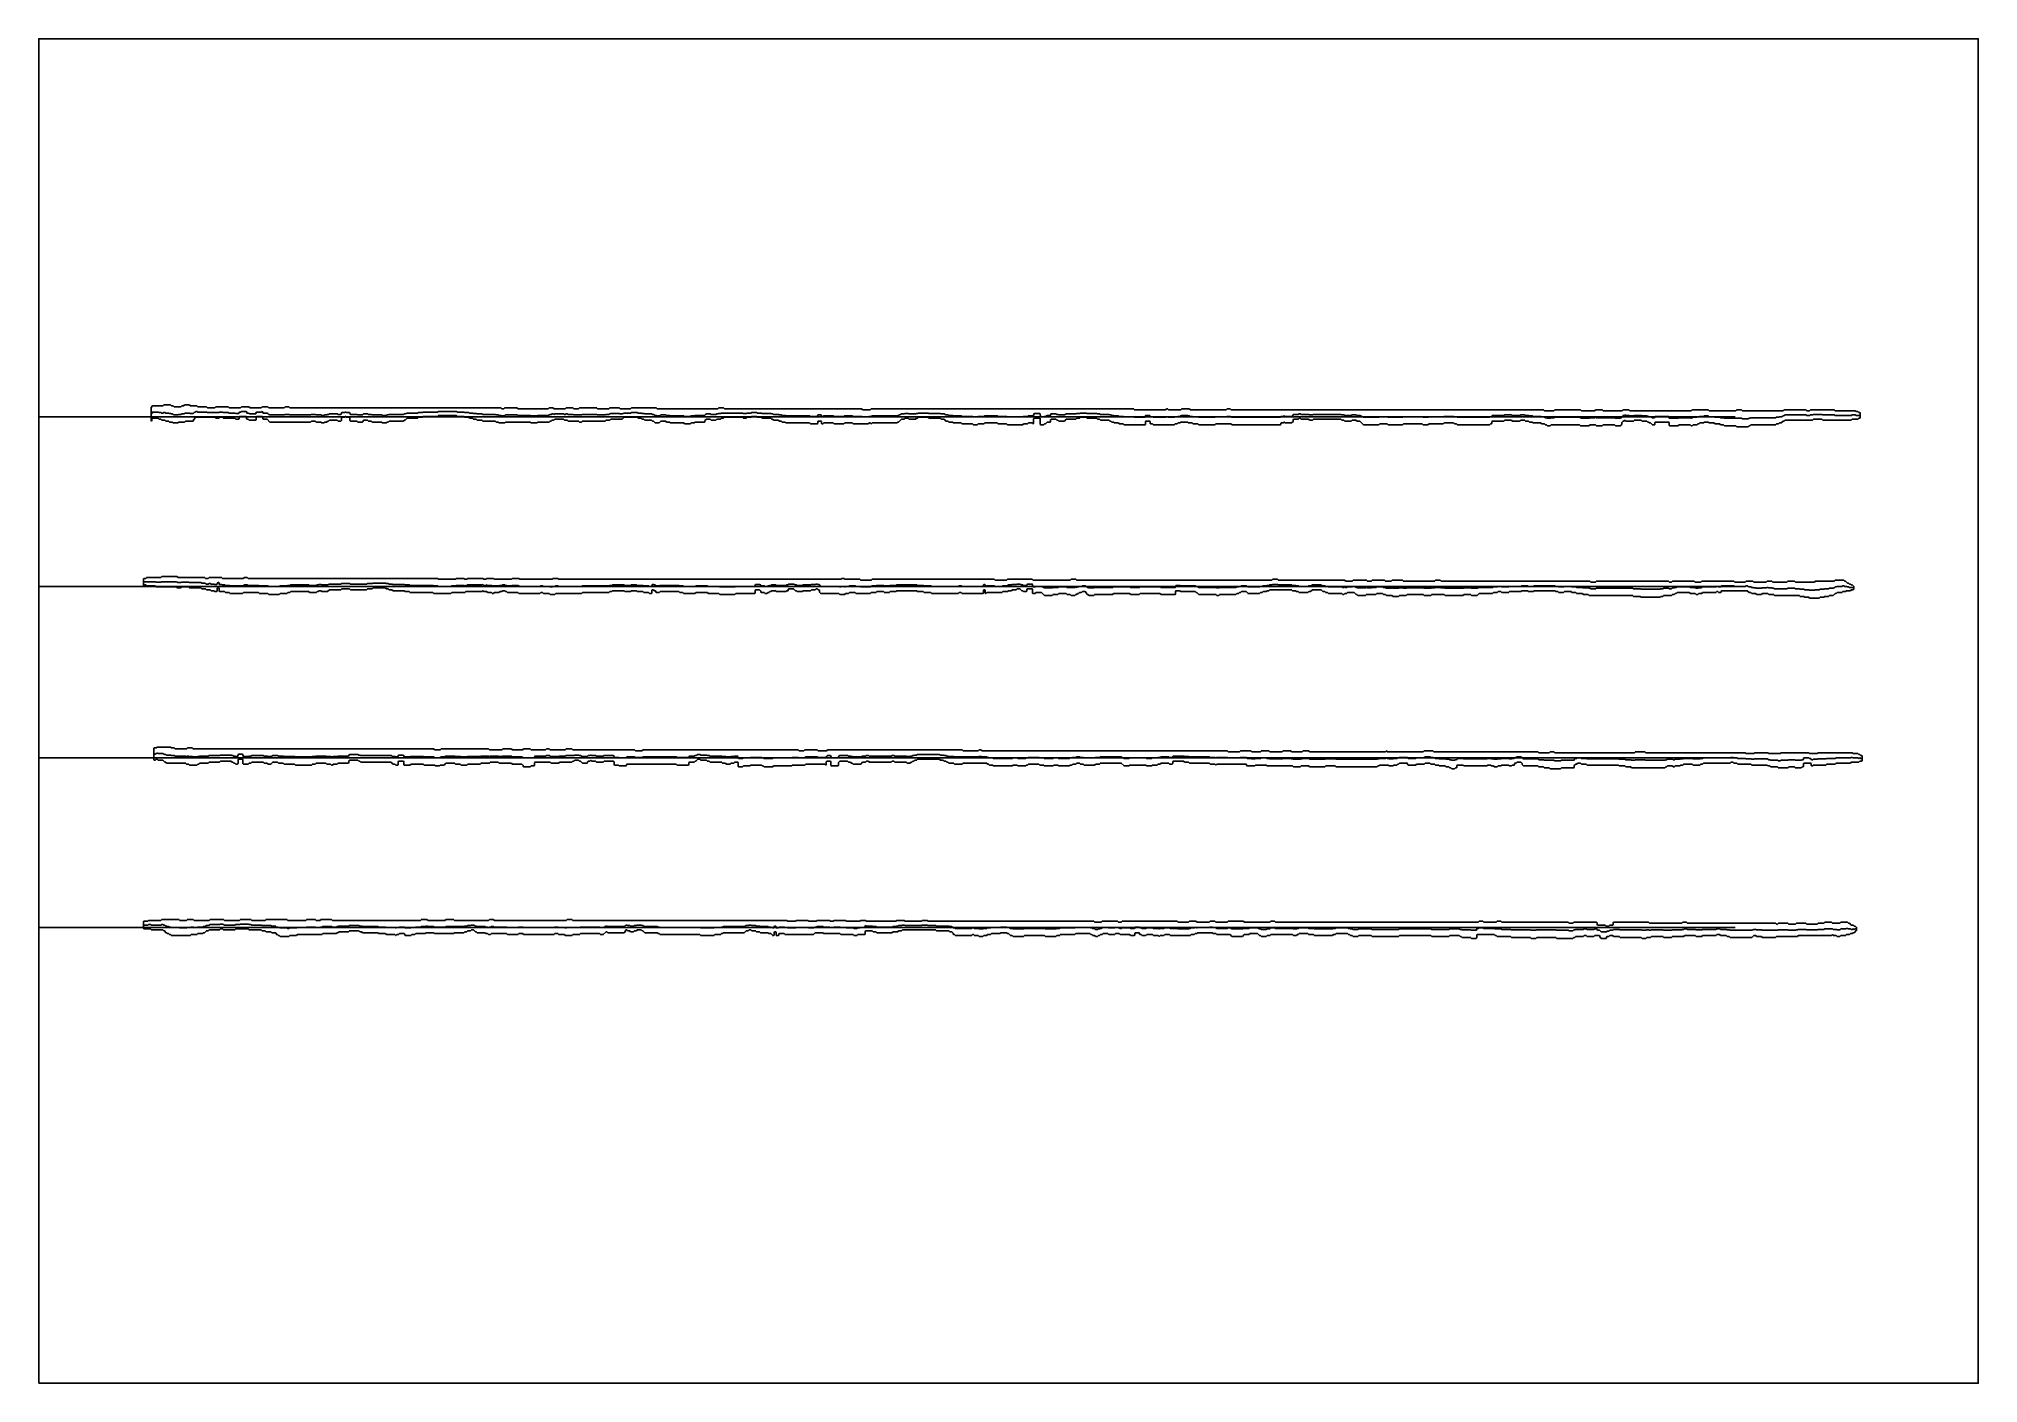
# Model space of a CAD drawing. Extents: x 0 to 57.2, y 0 to 39.6.
import ezdxf

# ---------------------------------------------------------------- set-up
doc = ezdxf.new("R2010")
doc.units = 13
for name, color, linetype in [('DESIGN_SCAN_PATH', 5, 'Continuous'), ('SEM_FRAME', 8, 'Continuous'), ('SEM_OBSERVED_CENTERLINES', 3, 'Continuous'), ('SEM_OBSERVED_CONTOURS', 2, 'Continuous')]:
    doc.layers.add(name, color=color, linetype=linetype)

msp = doc.modelspace()

# ---------------------------------------------------------------- linework, layer by layer
at = {"layer": 'DESIGN_SCAN_PATH'}
for points in [[(0, 28.4682), (50, 28.4682)], [(50, 23.47231), (0, 23.47231)], [(0, 18.4206), (50, 18.4206)], [(50, 13.42471), (0, 13.42471)]]:
    msp.add_lwpolyline(points, dxfattribs=at)
at = {"layer": 'SEM_FRAME'}
msp.add_lwpolyline([(0, 0), (57.15968, 0), (57.15968, 39.60429), (0, 39.60429)], close=True, dxfattribs=at)
at = {"layer": 'SEM_OBSERVED_CENTERLINES'}
for points in [[(3.32129, 28.55193), (3.3492, 28.60775), (3.37711, 28.60775), (3.40502, 28.60775), (3.43293, 28.60775), (3.46084, 28.60775), (3.48875, 28.60775), (3.51666, 28.60775), (3.54457, 28.593795), (3.57248, 28.593795), (3.60039, 28.593795), (3.6283, 28.57984), (3.65621, 28.57984), (3.68412, 28.593795), (3.71203, 28.593795), (3.73994, 28.57984), (3.76785, 28.57984), (3.79576, 28.57984), (3.82367, 28.57984), (3.85158, 28.565885), (3.87949, 28.565885), (3.9074, 28.55193), (3.93531, 28.55193), (3.96322, 28.537975), (3.99113, 28.52402), (4.01904, 28.52402), (4.04695, 28.52402), (4.07486, 28.52402), (4.10277, 28.52402), (4.13068, 28.537975), (4.15859, 28.537975), (4.1865, 28.537975), (4.21441, 28.55193), (4.24232, 28.55193), (4.27023, 28.55193), (4.29814, 28.565885), (4.32605, 28.57984), (4.35396, 28.57984), (4.38187, 28.57984), (4.40978, 28.57984), (4.43769, 28.57984), (4.4656, 28.565885), (4.49351, 28.565885), (4.52142, 28.565885), (4.54933, 28.565885), (4.57724, 28.593795), (4.60515, 28.60775), (4.63306, 28.621705), (4.66097, 28.621705), (4.68888, 28.60775), (4.71679, 28.60775), (4.7447, 28.60775), (4.77261, 28.60775), (4.80052, 28.60775), (4.82843, 28.60775), (4.85634, 28.60775), (4.88425, 28.60775), (4.91216, 28.60775), (4.94007, 28.60775), (4.96798, 28.593795), (4.99589, 28.593795), (5.0238, 28.593795), (5.05171, 28.593795), (5.07962, 28.593795), (5.10753, 28.593795), (5.13544, 28.593795), (5.16335, 28.593795), (5.19126, 28.593795), (5.21917, 28.593795), (5.24708, 28.593795), (5.27499, 28.593795), (5.3029, 28.593795), (5.33081, 28.60775), (5.35872, 28.60775), (5.38663, 28.60775), (5.41454, 28.60775), (5.44245, 28.593795), (5.47036, 28.593795), (5.49827, 28.593795), (5.52618, 28.593795), (5.55409, 28.593795), (5.582, 28.593795), (5.60991, 28.57984), (5.63782, 28.57984), (5.66573, 28.57984), (5.69364, 28.57984), (5.72155, 28.57984), (5.74946, 28.57984), (5.77737, 28.57984), (5.80528, 28.565885), (5.83319, 28.565885), (5.8611, 28.565885), (5.88901, 28.565885), (5.91692, 28.60775), (5.94483, 28.60775), (5.97274, 28.621705), (6.00065, 28.621705), (6.02856, 28.621705), (6.05647, 28.621705), (6.08438, 28.621705), (6.11229, 28.621705), (6.1402, 28.57984), (6.16811, 28.57984), (6.19602, 28.565885), (6.22393, 28.55193), (6.25184, 28.55193), (6.27975, 28.55193), (6.30766, 28.55193), (6.33557, 28.55193), (6.36348, 28.55193), (6.39139, 28.55193), (6.4193, 28.60775), (6.44721, 28.60775), (6.47512, 28.60775), (6.50303, 28.60775), (6.53094, 28.60775), (6.55885, 28.60775), (6.58676, 28.621705), (6.61467, 28.57984), (6.64258, 28.57984), (6.67049, 28.57984), (6.6984, 28.57984), (6.72631, 28.57984), (6.75422, 28.565885), (6.78213, 28.537975), (6.81004, 28.52402), (6.83795, 28.52402), (6.86586, 28.52402), (6.89377, 28.52402), (6.92168, 28.52402), (6.94959, 28.52402), (6.9775, 28.52402), (7.00541, 28.52402), (7.03332, 28.52402), (7.06123, 28.52402), (7.08914, 28.52402), (7.11705, 28.52402), (7.14496, 28.52402), (7.17287, 28.52402), (7.20078, 28.52402), (7.22869, 28.52402), (7.2566, 28.537975), (7.28451, 28.537975), (7.31242, 28.537975), (7.34033, 28.537975), (7.36824, 28.537975), (7.39615, 28.52402), (7.42406, 28.52402), (7.45197, 28.52402), (7.47988, 28.52402), (7.50779, 28.52402), (7.5357, 28.52402), (7.56361, 28.52402), (7.59152, 28.52402), (7.61943, 28.52402), (7.64734, 28.52402), (7.67525, 28.52402), (7.70316, 28.52402), (7.73107, 28.52402), (7.75898, 28.52402), (7.78689, 28.52402), (7.8148, 28.52402), (7.84271, 28.52402), (7.87062, 28.52402), (7.89853, 28.52402), (7.92644, 28.52402), (7.95435, 28.52402), (7.98226, 28.52402), (8.01017, 28.52402), (8.03808, 28.537975), (8.06599, 28.537975), (8.0939, 28.537975), (8.12181, 28.537975), (8.14972, 28.537975), (8.17763, 28.52402), (8.20554, 28.52402), (8.23345, 28.52402), (8.26136, 28.52402), (8.28927, 28.52402), (8.31718, 28.52402), (8.34509, 28.510065), (8.373, 28.510065), (8.40091, 28.510065), (8.42882, 28.52402), (8.45673, 28.52402), (8.48464, 28.52402), (8.51255, 28.537975), (8.54046, 28.537975), (8.56837, 28.55193), (8.59628, 28.55193), (8.62419, 28.55193), (8.6521, 28.55193), (8.68001, 28.55193), (8.70792, 28.55193), (8.73583, 28.55193), (8.76374, 28.55193), (8.79165, 28.55193), (8.81956, 28.537975), (8.84747, 28.537975), (8.87538, 28.537975), (8.90329, 28.537975), (8.9312, 28.593795), (8.95911, 28.593795), (8.98702, 28.593795), (9.01493, 28.593795), (9.04284, 28.60775), (9.07075, 28.593795), (9.09866, 28.593795), (9.12657, 28.593795), (9.15448, 28.593795), (9.18239, 28.537975), (9.2103, 28.537975), (9.23821, 28.537975), (9.26612, 28.537975), (9.29403, 28.537975), (9.32194, 28.537975), (9.34985, 28.537975), (9.37776, 28.537975), (9.40567, 28.52402), (9.43358, 28.52402), (9.46149, 28.52402), (9.4894, 28.52402), (9.51731, 28.52402), (9.54522, 28.52402), (9.57313, 28.55193), (9.60104, 28.55193), (9.62895, 28.55193), (9.65686, 28.55193), (9.68477, 28.55193), (9.71268, 28.537975), (9.74059, 28.537975), (9.7685, 28.537975), (9.79641, 28.537975), (9.82432, 28.52402), (9.85223, 28.52402), (9.88014, 28.52402), (9.90805, 28.52402), (9.93596, 28.52402), (9.96387, 28.52402), (9.99178, 28.52402), (10.01969, 28.52402), (10.0476, 28.52402), (10.07551, 28.52402), (10.10342, 28.52402), (10.13133, 28.510065), (10.15924, 28.510065), (10.18715, 28.510065), (10.21506, 28.510065), (10.24297, 28.510065), (10.27088, 28.52402), (10.29879, 28.52402), (10.3267, 28.537975), (10.35461, 28.537975), (10.38252, 28.537975), (10.41043, 28.537975), (10.43834, 28.537975), (10.46625, 28.537975), (10.49416, 28.537975), (10.52207, 28.537975), (10.54998, 28.537975), (10.57789, 28.537975), (10.6058, 28.537975), (10.63371, 28.537975), (10.66162, 28.537975), (10.68953, 28.537975), (10.71744, 28.537975), (10.74535, 28.537975), (10.77326, 28.55193), (10.80117, 28.55193), (10.82908, 28.565885), (10.85699, 28.57984), (10.8849, 28.57984), (10.91281, 28.57984), (10.94072, 28.57984), (10.96863, 28.57984), (10.99654, 28.57984), (11.02445, 28.57984), (11.05236, 28.57984), (11.08027, 28.57984), (11.10818, 28.57984), (11.13609, 28.57984), (11.164, 28.57984), (11.19191, 28.593795), (11.21982, 28.593795), (11.24773, 28.593795), (11.27564, 28.593795), (11.30355, 28.593795), (11.33146, 28.60775), (11.35937, 28.60775), (11.38728, 28.60775), (11.41519, 28.60775), (11.4431, 28.60775), (11.47101, 28.60775), (11.49892, 28.60775), (11.52683, 28.60775), (11.55474, 28.60775), (11.58265, 28.60775), (11.61056, 28.60775), (11.63847, 28.60775), (11.66638, 28.60775), (11.69429, 28.60775), (11.7222, 28.60775), (11.75011, 28.60775), (11.77802, 28.621705), (11.80593, 28.621705), (11.83384, 28.621705), (11.86175, 28.621705), (11.88966, 28.621705), (11.91757, 28.621705), (11.94548, 28.621705), (11.97339, 28.621705), (12.0013, 28.621705), (12.02921, 28.621705), (12.05712, 28.621705), (12.08503, 28.621705), (12.11294, 28.621705), (12.14085, 28.621705), (12.16876, 28.621705), (12.19667, 28.621705), (12.22458, 28.621705), (12.25249, 28.621705), (12.2804, 28.621705), (12.30831, 28.621705), (12.33622, 28.60775), (12.36413, 28.60775), (12.39204, 28.60775), (12.41995, 28.60775), (12.44786, 28.60775), (12.47577, 28.60775), (12.50368, 28.60775), (12.53159, 28.60775), (12.5595, 28.593795), (12.58741, 28.593795), (12.61532, 28.593795), (12.64323, 28.593795), (12.67114, 28.593795), (12.69905, 28.57984), (12.72696, 28.57984), (12.75487, 28.57984), (12.78278, 28.57984), (12.81069, 28.565885), (12.8386, 28.565885), (12.86651, 28.565885), (12.89442, 28.565885), (12.92233, 28.55193), (12.95024, 28.55193), (12.97815, 28.55193), (13.00606, 28.55193), (13.03397, 28.55193), (13.06188, 28.55193), (13.08979, 28.537975), (13.1177, 28.537975), (13.14561, 28.537975), (13.17352, 28.537975), (13.20143, 28.537975), (13.22934, 28.537975), (13.25725, 28.537975), (13.28516, 28.537975), (13.31307, 28.537975), (13.34098, 28.537975), (13.36889, 28.537975), (13.3968, 28.537975), (13.42471, 28.537975), (13.45262, 28.537975), (13.48053, 28.52402), (13.50844, 28.52402), (13.53635, 28.52402), (13.56426, 28.510065), (13.59217, 28.510065), (13.62008, 28.510065), (13.64799, 28.49611), (13.6759, 28.49611), (13.70381, 28.49611), (13.73172, 28.510065), (13.75963, 28.52402), (13.78754, 28.52402), (13.81545, 28.52402), (13.84336, 28.52402), (13.87127, 28.52402), (13.89918, 28.52402), (13.92709, 28.52402), (13.955, 28.52402), (13.98291, 28.52402), (14.01082, 28.52402), (14.03873, 28.52402), (14.06664, 28.52402), (14.09455, 28.52402), (14.12246, 28.510065), (14.15037, 28.510065), (14.17828, 28.510065), (14.20619, 28.510065), (14.2341, 28.510065), (14.26201, 28.510065), (14.28992, 28.510065), (14.31783, 28.510065), (14.34574, 28.510065), (14.37365, 28.510065), (14.40156, 28.510065), (14.42947, 28.510065), (14.45738, 28.510065), (14.48529, 28.510065), (14.5132, 28.49611), (14.54111, 28.49611), (14.56902, 28.49611), (14.59693, 28.49611), (14.62484, 28.49611), (14.65275, 28.49611), (14.68066, 28.49611), (14.70857, 28.510065), (14.73648, 28.510065), (14.76439, 28.510065), (14.7923, 28.510065), (14.82021, 28.510065), (14.84812, 28.510065), (14.87603, 28.510065), (14.90394, 28.510065), (14.93185, 28.510065), (14.95976, 28.510065), (14.98767, 28.510065), (15.01558, 28.510065), (15.04349, 28.52402), (15.0714, 28.537975), (15.09931, 28.537975), (15.12722, 28.55193), (15.15513, 28.55193), (15.18304, 28.537975), (15.21095, 28.55193), (15.23886, 28.55193), (15.26677, 28.55193), (15.29468, 28.55193), (15.32259, 28.55193), (15.3505, 28.55193), (15.37841, 28.55193), (15.40632, 28.55193), (15.43423, 28.55193), (15.46214, 28.55193), (15.49005, 28.537975), (15.51796, 28.537975), (15.54587, 28.55193), (15.57378, 28.55193), (15.60169, 28.537975), (15.6296, 28.537975), (15.65751, 28.537975), (15.68542, 28.537975), (15.71333, 28.537975), (15.74124, 28.537975), (15.76915, 28.52402), (15.79706, 28.52402), (15.82497, 28.52402), (15.85288, 28.52402), (15.88079, 28.52402), (15.9087, 28.52402), (15.93661, 28.52402), (15.96452, 28.52402), (15.99243, 28.52402), (16.02034, 28.537975), (16.04825, 28.537975), (16.07616, 28.537975), (16.10407, 28.537975), (16.13198, 28.537975), (16.15989, 28.537975), (16.1878, 28.537975), (16.21571, 28.537975), (16.24362, 28.537975), (16.27153, 28.537975), (16.29944, 28.537975), (16.32735, 28.537975), (16.35526, 28.537975), (16.38317, 28.537975), (16.41108, 28.537975), (16.43899, 28.537975), (16.4669, 28.52402), (16.49481, 28.52402), (16.52272, 28.52402), (16.55063, 28.52402), (16.57854, 28.52402), (16.60645, 28.52402), (16.63436, 28.52402), (16.66227, 28.52402), (16.69018, 28.52402), (16.71809, 28.537975), (16.746, 28.537975), (16.77391, 28.537975), (16.80182, 28.537975), (16.82973, 28.55193), (16.85764, 28.565885), (16.88555, 28.565885), (16.91346, 28.565885), (16.94137, 28.565885), (16.96928, 28.565885), (16.99719, 28.565885), (17.0251, 28.565885), (17.05301, 28.565885), (17.08092, 28.565885), (17.10883, 28.565885), (17.13674, 28.55193), (17.16465, 28.55193), (17.19256, 28.55193), (17.22047, 28.565885), (17.24838, 28.57984), (17.27629, 28.57984), (17.3042, 28.57984), (17.33211, 28.57984), (17.36002, 28.57984), (17.38793, 28.57984), (17.41584, 28.57984), (17.44375, 28.57984), (17.47166, 28.593795), (17.49957, 28.593795), (17.52748, 28.593795), (17.55539, 28.593795), (17.5833, 28.593795), (17.61121, 28.593795), (17.63912, 28.593795), (17.66703, 28.57984), (17.69494, 28.57984), (17.72285, 28.57984), (17.75076, 28.57984), (17.77867, 28.565885), (17.80658, 28.565885), (17.83449, 28.565885), (17.8624, 28.55193), (17.89031, 28.55193), (17.91822, 28.55193), (17.94613, 28.55193), (17.97404, 28.55193), (18.00195, 28.55193), (18.02986, 28.55193), (18.05777, 28.55193), (18.08568, 28.537975), (18.11359, 28.537975), (18.1415, 28.52402), (18.16941, 28.510065), (18.19732, 28.510065), (18.22523, 28.49611), (18.25314, 28.49611), (18.28105, 28.49611), (18.30896, 28.510065), (18.33687, 28.52402), (18.36478, 28.52402), (18.39269, 28.52402), (18.4206, 28.52402), (18.44851, 28.52402), (18.47642, 28.52402), (18.50433, 28.510065), (18.53224, 28.510065), (18.56015, 28.510065), (18.58806, 28.510065), (18.61597, 28.49611), (18.64388, 28.49611), (18.67179, 28.49611), (18.6997, 28.49611), (18.72761, 28.49611), (18.75552, 28.49611), (18.78343, 28.49611), (18.81134, 28.49611), (18.83925, 28.49611), (18.86716, 28.49611), (18.89507, 28.49611), (18.92298, 28.49611), (18.95089, 28.49611), (18.9788, 28.49611), (19.00671, 28.49611), (19.03462, 28.482155), (19.06253, 28.482155), (19.09044, 28.482155), (19.11835, 28.482155), (19.14626, 28.482155), (19.17417, 28.482155), (19.20208, 28.482155), (19.22999, 28.49611), (19.2579, 28.49611), (19.28581, 28.49611), (19.31372, 28.49611), (19.34163, 28.510065), (19.36954, 28.510065), (19.39745, 28.510065), (19.42536, 28.510065), (19.45327, 28.510065), (19.48118, 28.510065), (19.50909, 28.510065), (19.537, 28.510065), (19.56491, 28.510065), (19.59282, 28.510065), (19.62073, 28.510065), (19.64864, 28.537975), (19.67655, 28.55193), (19.70446, 28.55193), (19.73237, 28.55193), (19.76028, 28.55193), (19.78819, 28.55193), (19.8161, 28.537975), (19.84401, 28.537975), (19.87192, 28.537975), (19.89983, 28.537975), (19.92774, 28.537975), (19.95565, 28.537975), (19.98356, 28.55193), (20.01147, 28.55193), (20.03938, 28.565885), (20.06729, 28.565885), (20.0952, 28.565885), (20.12311, 28.57984), (20.15102, 28.57984), (20.17893, 28.57984), (20.20684, 28.57984), (20.23475, 28.57984), (20.26266, 28.57984), (20.29057, 28.57984), (20.31848, 28.57984), (20.34639, 28.57984), (20.3743, 28.57984), (20.40221, 28.57984), (20.43012, 28.57984), (20.45803, 28.57984), (20.48594, 28.57984), (20.51385, 28.57984), (20.54176, 28.57984), (20.56967, 28.57984), (20.59758, 28.57984), (20.62549, 28.57984), (20.6534, 28.57984), (20.68131, 28.57984), (20.70922, 28.57984), (20.73713, 28.57984), (20.76504, 28.565885), (20.79295, 28.565885), (20.82086, 28.565885), (20.84877, 28.565885), (20.87668, 28.57984), (20.90459, 28.57984), (20.9325, 28.57984), (20.96041, 28.57984), (20.98832, 28.57984), (21.01623, 28.593795), (21.04414, 28.593795), (21.07205, 28.593795), (21.09996, 28.593795), (21.12787, 28.593795), (21.15578, 28.593795), (21.18369, 28.57984), (21.2116, 28.57984), (21.23951, 28.57984), (21.26742, 28.57984), (21.29533, 28.57984), (21.32324, 28.565885), (21.35115, 28.565885), (21.37906, 28.565885), (21.40697, 28.565885), (21.43488, 28.565885), (21.46279, 28.565885), (21.4907, 28.565885), (21.51861, 28.565885), (21.54652, 28.565885), (21.57443, 28.565885), (21.60234, 28.55193), (21.63025, 28.55193), (21.65816, 28.537975), (21.68607, 28.537975), (21.71398, 28.537975), (21.74189, 28.537975), (21.7698, 28.537975), (21.79771, 28.537975), (21.82562, 28.52402), (21.85353, 28.52402), (21.88144, 28.52402), (21.90935, 28.510065), (21.93726, 28.510065), (21.96517, 28.510065), (21.99308, 28.510065), (22.02099, 28.49611), (22.0489, 28.49611), (22.07681, 28.49611), (22.10472, 28.49611), (22.13263, 28.49611), (22.16054, 28.49611), (22.18845, 28.49611), (22.21636, 28.49611), (22.24427, 28.49611), (22.27218, 28.49611), (22.30009, 28.49611), (22.328, 28.49611), (22.35591, 28.49611), (22.38382, 28.49611), (22.41173, 28.49611), (22.43964, 28.49611), (22.46755, 28.49611), (22.49546, 28.49611), (22.52337, 28.49611), (22.55128, 28.49611), (22.57919, 28.49611), (22.6071, 28.49611), (22.63501, 28.49611), (22.66292, 28.49611), (22.69083, 28.49611), (22.71874, 28.49611), (22.74665, 28.482155), (22.77456, 28.482155), (22.80247, 28.482155), (22.83038, 28.482155), (22.85829, 28.482155), (22.8862, 28.482155), (22.91411, 28.482155), (22.94202, 28.482155), (22.96993, 28.52402), (22.99784, 28.52402), (23.02575, 28.52402), (23.05366, 28.52402), (23.08157, 28.482155), (23.10948, 28.482155), (23.13739, 28.49611), (23.1653, 28.49611), (23.19321, 28.49611), (23.22112, 28.49611), (23.24903, 28.49611), (23.27694, 28.49611), (23.30485, 28.49611), (23.33276, 28.49611), (23.36067, 28.49611), (23.38858, 28.49611), (23.41649, 28.49611), (23.4444, 28.482155), (23.47231, 28.482155), (23.50022, 28.482155), (23.52813, 28.482155), (23.55604, 28.482155), (23.58395, 28.482155), (23.61186, 28.482155), (23.63977, 28.482155), (23.66768, 28.482155), (23.69559, 28.482155), (23.7235, 28.482155), (23.75141, 28.49611), (23.77932, 28.49611), (23.80723, 28.49611), (23.83514, 28.49611), (23.86305, 28.49611), (23.89096, 28.49611), (23.91887, 28.49611), (23.94678, 28.49611), (23.97469, 28.49611), (24.0026, 28.482155), (24.03051, 28.482155), (24.05842, 28.482155), (24.08633, 28.482155), (24.11424, 28.482155), (24.14215, 28.482155), (24.17006, 28.482155), (24.19797, 28.482155), (24.22588, 28.482155), (24.25379, 28.482155), (24.2817, 28.4682), (24.30961, 28.4682), (24.33752, 28.4682), (24.36543, 28.4682), (24.39334, 28.4682), (24.42125, 28.4682), (24.44916, 28.4682), (24.47707, 28.482155), (24.50498, 28.482155), (24.53289, 28.482155), (24.5608, 28.49611), (24.58871, 28.49611), (24.61662, 28.49611), (24.64453, 28.49611), (24.67244, 28.49611), (24.70035, 28.49611), (24.72826, 28.49611), (24.75617, 28.49611), (24.78408, 28.49611), (24.81199, 28.49611), (24.8399, 28.49611), (24.86781, 28.49611), (24.89572, 28.49611), (24.92363, 28.49611), (24.95154, 28.49611), (24.97945, 28.49611), (25.00736, 28.49611), (25.03527, 28.49611), (25.06318, 28.49611), (25.09109, 28.49611), (25.119, 28.49611), (25.14691, 28.49611), (25.17482, 28.49611), (25.20273, 28.49611), (25.23064, 28.49611), (25.25855, 28.49611), (25.28646, 28.49611), (25.31437, 28.510065), (25.34228, 28.510065), (25.37019, 28.52402), (25.3981, 28.537975), (25.42601, 28.55193), (25.45392, 28.55193), (25.48183, 28.55193), (25.50974, 28.55193), (25.53765, 28.565885), (25.56556, 28.565885), (25.59347, 28.565885), (25.62138, 28.565885), (25.64929, 28.55193), (25.6772, 28.55193), (25.70511, 28.55193), (25.73302, 28.55193), (25.76093, 28.55193), (25.78884, 28.55193), (25.81675, 28.55193), (25.84466, 28.55193), (25.87257, 28.565885), (25.90048, 28.565885), (25.92839, 28.57984), (25.9563, 28.57984), (25.98421, 28.57984), (26.01212, 28.57984), (26.04003, 28.57984), (26.06794, 28.57984), (26.09585, 28.57984), (26.12376, 28.57984), (26.15167, 28.57984), (26.17958, 28.57984), (26.20749, 28.57984), (26.2354, 28.565885), (26.26331, 28.565885), (26.29122, 28.565885), (26.31913, 28.565885), (26.34704, 28.565885), (26.37495, 28.565885), (26.40286, 28.565885), (26.43077, 28.565885), (26.45868, 28.565885), (26.48659, 28.565885), (26.5145, 28.565885), (26.54241, 28.565885), (26.57032, 28.565885), (26.59823, 28.55193), (26.62614, 28.55193), (26.65405, 28.55193), (26.68196, 28.55193), (26.70987, 28.537975), (26.73778, 28.52402), (26.76569, 28.52402), (26.7936, 28.52402), (26.82151, 28.510065), (26.84942, 28.510065), (26.87733, 28.510065), (26.90524, 28.510065), (26.93315, 28.510065), (26.96106, 28.49611), (26.98897, 28.49611), (27.01688, 28.49611), (27.04479, 28.49611), (27.0727, 28.49611), (27.10061, 28.49611), (27.12852, 28.49611), (27.15643, 28.49611), (27.18434, 28.49611), (27.21225, 28.482155), (27.24016, 28.482155), (27.26807, 28.482155), (27.29598, 28.482155), (27.32389, 28.482155), (27.3518, 28.482155), (27.37971, 28.482155), (27.40762, 28.482155), (27.43553, 28.482155), (27.46344, 28.482155), (27.49135, 28.482155), (27.51926, 28.482155), (27.54717, 28.4682), (27.57508, 28.4682), (27.60299, 28.4682), (27.6309, 28.4682), (27.65881, 28.4682), (27.68672, 28.482155), (27.71463, 28.482155), (27.74254, 28.482155), (27.77045, 28.482155), (27.79836, 28.482155), (27.82627, 28.482155), (27.85418, 28.482155), (27.88209, 28.49611), (27.91, 28.49611), (27.93791, 28.49611), (27.96582, 28.49611), (27.99373, 28.49611), (28.02164, 28.49611), (28.04955, 28.49611), (28.07746, 28.49611), (28.10537, 28.49611), (28.13328, 28.49611), (28.16119, 28.49611), (28.1891, 28.49611), (28.21701, 28.49611), (28.24492, 28.49611), (28.27283, 28.482155), (28.30074, 28.482155), (28.32865, 28.482155), (28.35656, 28.482155), (28.38447, 28.482155), (28.41238, 28.482155), (28.44029, 28.482155), (28.4682, 28.482155), (28.49611, 28.482155), (28.52402, 28.482155), (28.55193, 28.4682), (28.57984, 28.4682), (28.60775, 28.4682), (28.63566, 28.4682), (28.66357, 28.4682), (28.69148, 28.4682), (28.71939, 28.4682), (28.7473, 28.4682), (28.77521, 28.4682), (28.80312, 28.4682), (28.83103, 28.4682), (28.85894, 28.4682), (28.88685, 28.4682), (28.91476, 28.4682), (28.94267, 28.4682), (28.97058, 28.4682), (28.99849, 28.4682), (29.0264, 28.482155), (29.05431, 28.482155), (29.08222, 28.482155), (29.11013, 28.482155), (29.13804, 28.482155), (29.16595, 28.49611), (29.19386, 28.49611), (29.22177, 28.49611), (29.24968, 28.49611), (29.27759, 28.49611), (29.3055, 28.482155), (29.33341, 28.565885), (29.36132, 28.565885), (29.38923, 28.565885), (29.41714, 28.565885), (29.44505, 28.565885), (29.47296, 28.565885), (29.50087, 28.565885), (29.52878, 28.4682), (29.55669, 28.4682), (29.5846, 28.4682), (29.61251, 28.4682), (29.64042, 28.482155), (29.66833, 28.482155), (29.69624, 28.49611), (29.72415, 28.510065), (29.75206, 28.510065), (29.77997, 28.510065), (29.80788, 28.510065), (29.83579, 28.55193), (29.8637, 28.55193), (29.89161, 28.55193), (29.91952, 28.55193), (29.94743, 28.55193), (29.97534, 28.55193), (30.00325, 28.537975), (30.03116, 28.537975), (30.05907, 28.52402), (30.08698, 28.52402), (30.11489, 28.52402), (30.1428, 28.52402), (30.17071, 28.52402), (30.19862, 28.52402), (30.22653, 28.52402), (30.25444, 28.537975), (30.28235, 28.55193), (30.31026, 28.55193), (30.33817, 28.55193), (30.36608, 28.55193), (30.39399, 28.55193), (30.4219, 28.55193), (30.44981, 28.55193), (30.47772, 28.55193), (30.50563, 28.55193), (30.53354, 28.55193), (30.56145, 28.55193), (30.58936, 28.565885), (30.61727, 28.565885), (30.64518, 28.565885), (30.67309, 28.565885), (30.701, 28.57984), (30.72891, 28.57984), (30.75682, 28.57984), (30.78473, 28.57984), (30.81264, 28.57984), (30.84055, 28.57984), (30.86846, 28.57984), (30.89637, 28.565885), (30.92428, 28.565885), (30.95219, 28.565885), (30.9801, 28.565885), (31.00801, 28.565885), (31.03592, 28.565885), (31.06383, 28.565885), (31.09174, 28.565885), (31.11965, 28.565885), (31.14756, 28.565885), (31.17547, 28.565885), (31.20338, 28.55193), (31.23129, 28.55193), (31.2592, 28.55193), (31.28711, 28.537975), (31.31502, 28.537975), (31.34293, 28.537975), (31.37084, 28.537975), (31.39875, 28.537975), (31.42666, 28.537975), (31.45457, 28.537975), (31.48248, 28.537975), (31.51039, 28.537975), (31.5383, 28.537975), (31.56621, 28.52402), (31.59412, 28.52402), (31.62203, 28.510065), (31.64994, 28.510065), (31.67785, 28.510065), (31.70576, 28.49611), (31.73367, 28.49611), (31.76158, 28.49611), (31.78949, 28.49611), (31.8174, 28.49611), (31.84531, 28.482155), (31.87322, 28.482155), (31.90113, 28.482155), (31.92904, 28.482155), (31.95695, 28.482155), (31.98486, 28.4682), (32.01277, 28.4682), (32.04068, 28.4682), (32.06859, 28.4682), (32.0965, 28.4682), (32.12441, 28.4682), (32.15232, 28.4682), (32.18023, 28.4682), (32.20814, 28.4682), (32.23605, 28.4682), (32.26396, 28.4682), (32.29187, 28.454245), (32.31978, 28.454245), (32.34769, 28.454245), (32.3756, 28.454245), (32.40351, 28.454245), (32.43142, 28.454245), (32.45933, 28.454245), (32.48724, 28.454245), (32.51515, 28.454245), (32.54306, 28.454245), (32.57097, 28.454245), (32.59888, 28.454245), (32.62679, 28.510065), (32.6547, 28.510065), (32.68261, 28.510065), (32.71052, 28.510065), (32.73843, 28.510065), (32.76634, 28.4682), (32.79425, 28.4682), (32.82216, 28.4682), (32.85007, 28.454245), (32.87798, 28.454245), (32.90589, 28.454245), (32.9338, 28.454245), (32.96171, 28.454245), (32.98962, 28.454245), (33.01753, 28.454245), (33.04544, 28.454245), (33.07335, 28.454245), (33.10126, 28.454245), (33.12917, 28.454245), (33.15708, 28.454245), (33.18499, 28.454245), (33.2129, 28.454245), (33.24081, 28.4682), (33.26872, 28.4682), (33.29663, 28.454245), (33.32454, 28.454245), (33.35245, 28.454245), (33.38036, 28.454245), (33.40827, 28.454245), (33.43618, 28.454245), (33.46409, 28.454245), (33.492, 28.4682), (33.51991, 28.4682), (33.54782, 28.4682), (33.57573, 28.482155), (33.60364, 28.482155), (33.63155, 28.482155), (33.65946, 28.49611), (33.68737, 28.510065), (33.71528, 28.510065), (33.74319, 28.510065), (33.7711, 28.510065), (33.79901, 28.510065), (33.82692, 28.510065), (33.85483, 28.510065), (33.88274, 28.49611), (33.91065, 28.49611), (33.93856, 28.482155), (33.96647, 28.482155), (33.99438, 28.482155), (34.02229, 28.4682), (34.0502, 28.4682), (34.07811, 28.4682), (34.10602, 28.4682), (34.13393, 28.4682), (34.16184, 28.4682), (34.18975, 28.454245), (34.21766, 28.454245), (34.24557, 28.454245), (34.27348, 28.454245), (34.30139, 28.454245), (34.3293, 28.454245), (34.35721, 28.454245), (34.38512, 28.454245), (34.41303, 28.454245), (34.44094, 28.454245), (34.46885, 28.454245), (34.49676, 28.454245), (34.52467, 28.454245), (34.55258, 28.454245), (34.58049, 28.454245), (34.6084, 28.454245), (34.63631, 28.454245), (34.66422, 28.454245), (34.69213, 28.4682), (34.72004, 28.4682), (34.74795, 28.4682), (34.77586, 28.4682), (34.80377, 28.4682), (34.83168, 28.4682), (34.85959, 28.4682), (34.8875, 28.4682), (34.91541, 28.4682), (34.94332, 28.4682), (34.97123, 28.4682), (34.99914, 28.4682), (35.02705, 28.482155), (35.05496, 28.482155), (35.08287, 28.482155), (35.11078, 28.482155), (35.13869, 28.4682), (35.1666, 28.454245), (35.19451, 28.454245), (35.22242, 28.454245), (35.25033, 28.454245), (35.27824, 28.454245), (35.30615, 28.454245), (35.33406, 28.454245), (35.36197, 28.454245), (35.38988, 28.454245), (35.41779, 28.454245), (35.4457, 28.454245), (35.47361, 28.454245), (35.50152, 28.454245), (35.52943, 28.454245), (35.55734, 28.454245), (35.58525, 28.454245), (35.61316, 28.454245), (35.64107, 28.454245), (35.66898, 28.454245), (35.69689, 28.454245), (35.7248, 28.454245), (35.75271, 28.454245), (35.78062, 28.454245), (35.80853, 28.454245), (35.83644, 28.454245), (35.86435, 28.454245), (35.89226, 28.454245), (35.92017, 28.454245), (35.94808, 28.454245), (35.97599, 28.454245), (36.0039, 28.454245), (36.03181, 28.454245), (36.05972, 28.454245), (36.08763, 28.454245), (36.11554, 28.454245), (36.14345, 28.454245), (36.17136, 28.454245), (36.19927, 28.454245), (36.22718, 28.454245), (36.25509, 28.454245), (36.283, 28.454245), (36.31091, 28.454245), (36.33882, 28.454245), (36.36673, 28.454245), (36.39464, 28.454245), (36.42255, 28.454245), (36.45046, 28.454245), (36.47837, 28.454245), (36.50628, 28.454245), (36.53419, 28.454245), (36.5621, 28.454245), (36.59001, 28.454245), (36.61792, 28.482155), (36.64583, 28.482155), (36.67374, 28.482155), (36.70165, 28.49611), (36.72956, 28.482155), (36.75747, 28.482155), (36.78538, 28.482155), (36.81329, 28.482155), (36.8412, 28.482155), (36.86911, 28.482155), (36.89702, 28.482155), (36.92493, 28.482155), (36.95284, 28.49611), (36.98075, 28.537975), (37.00866, 28.537975), (37.03657, 28.537975), (37.06448, 28.537975), (37.09239, 28.537975), (37.1203, 28.537975), (37.14821, 28.55193), (37.17612, 28.55193), (37.20403, 28.537975), (37.23194, 28.537975), (37.25985, 28.537975), (37.28776, 28.537975), (37.31567, 28.537975), (37.34358, 28.537975), (37.37149, 28.537975), (37.3994, 28.537975), (37.42731, 28.537975), (37.45522, 28.52402), (37.48313, 28.52402), (37.51104, 28.52402), (37.53895, 28.52402), (37.56686, 28.537975), (37.59477, 28.537975), (37.62268, 28.537975), (37.65059, 28.537975), (37.6785, 28.537975), (37.70641, 28.537975), (37.73432, 28.537975), (37.76223, 28.537975), (37.79014, 28.537975), (37.81805, 28.537975), (37.84596, 28.537975), (37.87387, 28.537975), (37.90178, 28.537975), (37.92969, 28.537975), (37.9576, 28.537975), (37.98551, 28.537975), (38.01342, 28.537975), (38.04133, 28.537975), (38.06924, 28.537975), (38.09715, 28.537975), (38.12506, 28.537975), (38.15297, 28.537975), (38.18088, 28.537975), (38.20879, 28.537975), (38.2367, 28.537975), (38.26461, 28.537975), (38.29252, 28.537975), (38.32043, 28.537975), (38.34834, 28.537975), (38.37625, 28.537975), (38.40416, 28.52402), (38.43207, 28.52402), (38.45998, 28.52402), (38.48789, 28.510065), (38.5158, 28.510065), (38.54371, 28.510065), (38.57162, 28.510065), (38.59953, 28.510065), (38.62744, 28.510065), (38.65535, 28.510065), (38.68326, 28.510065), (38.71117, 28.52402), (38.73908, 28.52402), (38.76699, 28.52402), (38.7949, 28.52402), (38.82281, 28.52402), (38.85072, 28.510065), (38.87863, 28.510065), (38.90654, 28.510065), (38.93445, 28.510065), (38.96236, 28.49611), (38.99027, 28.482155), (39.01818, 28.4682), (39.04609, 28.454245), (39.074, 28.454245), (39.10191, 28.454245), (39.12982, 28.454245), (39.15773, 28.454245), (39.18564, 28.454245), (39.21355, 28.454245), (39.24146, 28.454245), (39.26937, 28.454245), (39.29728, 28.454245), (39.32519, 28.454245), (39.3531, 28.454245), (39.38101, 28.454245), (39.40892, 28.454245), (39.43683, 28.454245), (39.46474, 28.454245), (39.49265, 28.454245), (39.52056, 28.4682), (39.54847, 28.4682), (39.57638, 28.4682), (39.60429, 28.4682), (39.6322, 28.4682), (39.66011, 28.4682), (39.68802, 28.4682), (39.71593, 28.4682), (39.74384, 28.4682), (39.77175, 28.454245), (39.79966, 28.454245), (39.82757, 28.454245), (39.85548, 28.454245), (39.88339, 28.454245), (39.9113, 28.454245), (39.93921, 28.454245), (39.96712, 28.454245), (39.99503, 28.454245), (40.02294, 28.454245), (40.05085, 28.454245), (40.07876, 28.454245), (40.10667, 28.454245), (40.13458, 28.454245), (40.16249, 28.454245), (40.1904, 28.454245), (40.21831, 28.4682), (40.24622, 28.4682), (40.27413, 28.4682), (40.30204, 28.4682), (40.32995, 28.4682), (40.35786, 28.4682), (40.38577, 28.4682), (40.41368, 28.4682), (40.44159, 28.4682), (40.4695, 28.4682), (40.49741, 28.4682), (40.52532, 28.4682), (40.55323, 28.4682), (40.58114, 28.4682), (40.60905, 28.4682), (40.63696, 28.4682), (40.66487, 28.4682), (40.69278, 28.4682), (40.72069, 28.4682), (40.7486, 28.4682), (40.77651, 28.4682), (40.80442, 28.454245), (40.83233, 28.454245), (40.86024, 28.454245), (40.88815, 28.454245), (40.91606, 28.454245), (40.94397, 28.454245), (40.97188, 28.4682), (40.99979, 28.4682), (41.0277, 28.4682), (41.05561, 28.4682), (41.08352, 28.4682), (41.11143, 28.4682), (41.13934, 28.4682), (41.16725, 28.4682), (41.19516, 28.4682), (41.22307, 28.4682), (41.25098, 28.4682), (41.27889, 28.4682), (41.3068, 28.4682), (41.33471, 28.4682), (41.36262, 28.4682), (41.39053, 28.4682), (41.41844, 28.482155), (41.44635, 28.482155), (41.47426, 28.482155), (41.50217, 28.482155), (41.53008, 28.482155), (41.55799, 28.482155), (41.5859, 28.482155), (41.61381, 28.482155), (41.64172, 28.482155), (41.66963, 28.482155), (41.69754, 28.482155), (41.72545, 28.4682), (41.75336, 28.4682), (41.78127, 28.4682), (41.80918, 28.454245), (41.83709, 28.454245), (41.865, 28.454245), (41.89291, 28.454245), (41.92082, 28.454245), (41.94873, 28.454245), (41.97664, 28.454245), (42.00455, 28.454245), (42.03246, 28.454245), (42.06037, 28.454245), (42.08828, 28.454245), (42.11619, 28.454245), (42.1441, 28.454245), (42.17201, 28.454245), (42.19992, 28.454245), (42.22783, 28.454245), (42.25574, 28.454245), (42.28365, 28.454245), (42.31156, 28.454245), (42.33947, 28.454245), (42.36738, 28.454245), (42.39529, 28.454245), (42.4232, 28.454245), (42.45111, 28.454245), (42.47902, 28.454245), (42.50693, 28.454245), (42.53484, 28.454245), (42.56275, 28.454245), (42.59066, 28.454245), (42.61857, 28.454245), (42.64648, 28.454245), (42.67439, 28.454245), (42.7023, 28.454245), (42.73021, 28.454245), (42.75812, 28.454245), (42.78603, 28.4682), (42.81394, 28.4682), (42.84185, 28.510065), (42.86976, 28.510065), (42.89767, 28.510065), (42.92558, 28.510065), (42.95349, 28.510065), (42.9814, 28.510065), (43.00931, 28.510065), (43.03722, 28.510065), (43.06513, 28.510065), (43.09304, 28.510065), (43.12095, 28.510065), (43.14886, 28.510065), (43.17677, 28.510065), (43.20468, 28.52402), (43.23259, 28.52402), (43.2605, 28.52402), (43.28841, 28.52402), (43.31632, 28.52402), (43.34423, 28.52402), (43.37214, 28.52402), (43.40005, 28.52402), (43.42796, 28.510065), (43.45587, 28.510065), (43.48378, 28.510065), (43.51169, 28.510065), (43.5396, 28.510065), (43.56751, 28.510065), (43.59542, 28.510065), (43.62333, 28.510065), (43.65124, 28.510065), (43.67915, 28.52402), (43.70706, 28.52402), (43.73497, 28.52402), (43.76288, 28.52402), (43.79079, 28.52402), (43.8187, 28.510065), (43.84661, 28.510065), (43.87452, 28.510065), (43.90243, 28.510065), (43.93034, 28.49611), (43.95825, 28.49611), (43.98616, 28.49611), (44.01407, 28.49611), (44.04198, 28.482155), (44.06989, 28.482155), (44.0978, 28.482155), (44.12571, 28.482155), (44.15362, 28.482155), (44.18153, 28.482155), (44.20944, 28.482155), (44.23735, 28.482155), (44.26526, 28.482155), (44.29317, 28.4682), (44.32108, 28.4682), (44.34899, 28.4682), (44.3769, 28.454245), (44.40481, 28.44029), (44.43272, 28.44029), (44.46063, 28.426335), (44.48854, 28.426335), (44.51645, 28.426335), (44.54436, 28.426335), (44.57227, 28.44029), (44.60018, 28.44029), (44.62809, 28.44029), (44.656, 28.44029), (44.68391, 28.454245), (44.71182, 28.454245), (44.73973, 28.454245), (44.76764, 28.454245), (44.79555, 28.454245), (44.82346, 28.454245), (44.85137, 28.454245), (44.87928, 28.454245), (44.90719, 28.454245), (44.9351, 28.454245), (44.96301, 28.454245), (44.99092, 28.454245), (45.01883, 28.454245), (45.04674, 28.454245), (45.07465, 28.454245), (45.10256, 28.454245), (45.13047, 28.454245), (45.15838, 28.454245), (45.18629, 28.454245), (45.2142, 28.454245), (45.24211, 28.454245), (45.27002, 28.454245), (45.29793, 28.454245), (45.32584, 28.454245), (45.35375, 28.454245), (45.38166, 28.454245), (45.40957, 28.454245), (45.43748, 28.44029), (45.46539, 28.426335), (45.4933, 28.426335), (45.52121, 28.426335), (45.54912, 28.426335), (45.57703, 28.426335), (45.60494, 28.426335), (45.63285, 28.426335), (45.66076, 28.426335), (45.68867, 28.426335), (45.71658, 28.44029), (45.74449, 28.44029), (45.7724, 28.44029), (45.80031, 28.44029), (45.82822, 28.44029), (45.85613, 28.44029), (45.88404, 28.454245), (45.91195, 28.44029), (45.93986, 28.44029), (45.96777, 28.44029), (45.99568, 28.44029), (46.02359, 28.44029), (46.0515, 28.44029), (46.07941, 28.44029), (46.10732, 28.44029), (46.13523, 28.44029), (46.16314, 28.44029), (46.19105, 28.44029), (46.21896, 28.44029), (46.24687, 28.44029), (46.27478, 28.44029), (46.30269, 28.44029), (46.3306, 28.44029), (46.35851, 28.44029), (46.38642, 28.44029), (46.41433, 28.44029), (46.44224, 28.44029), (46.47015, 28.426335), (46.49806, 28.426335), (46.52597, 28.426335), (46.55388, 28.426335), (46.58179, 28.426335), (46.6097, 28.426335), (46.63761, 28.44029), (46.66552, 28.482155), (46.69343, 28.510065), (46.72134, 28.510065), (46.74925, 28.52402), (46.77716, 28.510065), (46.80507, 28.510065), (46.83298, 28.510065), (46.86089, 28.510065), (46.8888, 28.49611), (46.91671, 28.49611), (46.94462, 28.49611), (46.97253, 28.49611), (47.00044, 28.49611), (47.02835, 28.510065), (47.05626, 28.510065), (47.08417, 28.510065), (47.11208, 28.510065), (47.13999, 28.510065), (47.1679, 28.510065), (47.19581, 28.510065), (47.22372, 28.510065), (47.25163, 28.49611), (47.27954, 28.49611), (47.30745, 28.49611), (47.33536, 28.49611), (47.36327, 28.49611), (47.39118, 28.49611), (47.41909, 28.482155), (47.447, 28.482155), (47.47491, 28.4682), (47.50282, 28.4682), (47.53073, 28.454245), (47.55864, 28.44029), (47.58655, 28.44029), (47.61446, 28.44029), (47.64237, 28.482155), (47.67028, 28.482155), (47.69819, 28.482155), (47.7261, 28.482155), (47.75401, 28.482155), (47.78192, 28.482155), (47.80983, 28.482155), (47.83774, 28.482155), (47.86565, 28.482155), (47.89356, 28.482155), (47.92147, 28.482155), (47.94938, 28.482155), (47.97729, 28.482155), (48.0052, 28.482155), (48.03311, 28.482155), (48.06102, 28.426335), (48.08893, 28.426335), (48.11684, 28.426335), (48.14475, 28.426335), (48.17266, 28.426335), (48.20057, 28.426335), (48.22848, 28.426335), (48.25639, 28.426335), (48.2843, 28.426335), (48.31221, 28.426335), (48.34012, 28.44029), (48.36803, 28.44029), (48.39594, 28.44029), (48.42385, 28.44029), (48.45176, 28.44029), (48.47967, 28.44029), (48.50758, 28.44029), (48.53549, 28.44029), (48.5634, 28.44029), (48.59131, 28.44029), (48.61922, 28.44029), (48.64713, 28.44029), (48.67504, 28.44029), (48.70295, 28.426335), (48.73086, 28.44029), (48.75877, 28.454245), (48.78668, 28.454245), (48.81459, 28.454245), (48.8425, 28.454245), (48.87041, 28.454245), (48.89832, 28.4682), (48.92623, 28.4682), (48.95414, 28.482155), (48.98205, 28.482155), (49.00996, 28.482155), (49.03787, 28.482155), (49.06578, 28.482155), (49.09369, 28.49611), (49.1216, 28.49611), (49.14951, 28.49611), (49.17742, 28.49611), (49.20533, 28.49611), (49.23324, 28.4682), (49.26115, 28.4682), (49.28906, 28.4682), (49.31697, 28.4682), (49.34488, 28.4682), (49.37279, 28.4682), (49.4007, 28.454245), (49.42861, 28.454245), (49.45652, 28.454245), (49.48443, 28.454245), (49.51234, 28.454245), (49.54025, 28.454245), (49.56816, 28.44029), (49.59607, 28.44029), (49.62398, 28.44029), (49.65189, 28.44029), (49.6798, 28.426335), (49.70771, 28.426335), (49.73562, 28.426335), (49.76353, 28.426335), (49.79144, 28.426335), (49.81935, 28.426335), (49.84726, 28.426335), (49.87517, 28.426335), (49.90308, 28.426335), (49.93099, 28.426335), (49.9589, 28.426335), (49.98681, 28.426335), (50.01472, 28.426335), (50.04263, 28.426335), (50.07054, 28.426335), (50.09845, 28.426335), (50.12636, 28.426335), (50.15427, 28.426335), (50.18218, 28.426335), (50.21009, 28.41238), (50.238, 28.41238), (50.26591, 28.41238), (50.29382, 28.41238), (50.32173, 28.41238), (50.34964, 28.41238), (50.37755, 28.41238), (50.40546, 28.426335), (50.43337, 28.426335), (50.46128, 28.44029), (50.48919, 28.44029), (50.5171, 28.44029), (50.54501, 28.44029), (50.57292, 28.44029), (50.60083, 28.44029), (50.62874, 28.44029), (50.65665, 28.44029), (50.68456, 28.44029), (50.71247, 28.44029), (50.74038, 28.44029), (50.76829, 28.44029), (50.7962, 28.44029), (50.82411, 28.44029), (50.85202, 28.44029), (50.87993, 28.44029), (50.90784, 28.44029), (50.93575, 28.44029), (50.96366, 28.44029), (50.99157, 28.44029), (51.01948, 28.44029), (51.04739, 28.44029), (51.0753, 28.44029), (51.10321, 28.44029), (51.13112, 28.44029), (51.15903, 28.44029), (51.18694, 28.44029), (51.21485, 28.454245), (51.24276, 28.454245), (51.27067, 28.454245), (51.29858, 28.4682), (51.32649, 28.4682), (51.3544, 28.4682), (51.38231, 28.482155), (51.41022, 28.49611), (51.43813, 28.510065), (51.46604, 28.52402), (51.49395, 28.52402), (51.52186, 28.52402), (51.54977, 28.52402), (51.57768, 28.52402), (51.60559, 28.52402), (51.6335, 28.52402), (51.66141, 28.52402), (51.68932, 28.52402), (51.71723, 28.52402), (51.74514, 28.52402), (51.77305, 28.52402), (51.80096, 28.52402), (51.82887, 28.52402), (51.85678, 28.52402), (51.88469, 28.52402), (51.9126, 28.52402), (51.94051, 28.52402), (51.96842, 28.52402), (51.99633, 28.52402), (52.02424, 28.52402), (52.05215, 28.52402), (52.08006, 28.52402), (52.10797, 28.510065), (52.13588, 28.510065), (52.16379, 28.510065), (52.1917, 28.510065), (52.21961, 28.52402), (52.24752, 28.52402), (52.27543, 28.52402), (52.30334, 28.537975), (52.33125, 28.537975), (52.35916, 28.537975), (52.38707, 28.537975), (52.41498, 28.537975), (52.44289, 28.537975), (52.4708, 28.537975), (52.49871, 28.537975), (52.52662, 28.537975), (52.55453, 28.537975), (52.58244, 28.52402), (52.61035, 28.52402), (52.63826, 28.52402), (52.66617, 28.52402), (52.69408, 28.52402), (52.72199, 28.52402), (52.7499, 28.52402), (52.77781, 28.52402), (52.80572, 28.52402), (52.83363, 28.52402), (52.86154, 28.52402), (52.88945, 28.52402), (52.91736, 28.52402), (52.94527, 28.510065), (52.97318, 28.510065), (53.00109, 28.510065), (53.029, 28.510065), (53.05691, 28.510065), (53.08482, 28.510065), (53.11273, 28.510065), (53.14064, 28.510065), (53.16855, 28.510065), (53.19646, 28.510065), (53.22437, 28.510065), (53.25228, 28.510065), (53.28019, 28.510065), (53.3081, 28.510065), (53.33601, 28.510065), (53.36392, 28.510065), (53.39183, 28.510065), (53.41974, 28.510065), (53.44765, 28.52402), (53.47556, 28.52402), (53.50347, 28.52402), (53.53138, 28.52402), (53.55929, 28.510065), (53.5872, 28.510065), (53.61511, 28.510065), (53.64302, 28.510065), (53.67093, 28.510065)], [(3.09801, 23.597905), (3.12592, 23.61186), (3.15383, 23.61186), (3.18174, 23.61186), (3.20965, 23.61186), (3.23756, 23.61186), (3.26547, 23.61186), (3.29338, 23.61186), (3.32129, 23.61186), (3.3492, 23.61186), (3.37711, 23.61186), (3.40502, 23.61186), (3.43293, 23.61186), (3.46084, 23.597905), (3.48875, 23.597905), (3.51666, 23.597905), (3.54457, 23.597905), (3.57248, 23.597905), (3.60039, 23.597905), (3.6283, 23.61186), (3.65621, 23.61186), (3.68412, 23.61186), (3.71203, 23.61186), (3.73994, 23.61186), (3.76785, 23.61186), (3.79576, 23.61186), (3.82367, 23.61186), (3.85158, 23.61186), (3.87949, 23.61186), (3.9074, 23.61186), (3.93531, 23.61186), (3.96322, 23.61186), (3.99113, 23.61186), (4.01904, 23.61186), (4.04695, 23.61186), (4.07486, 23.597905), (4.10277, 23.58395), (4.13068, 23.58395), (4.15859, 23.58395), (4.1865, 23.58395), (4.21441, 23.597905), (4.24232, 23.597905), (4.27023, 23.597905), (4.29814, 23.597905), (4.32605, 23.597905), (4.35396, 23.597905), (4.38187, 23.597905), (4.40978, 23.597905), (4.43769, 23.58395), (4.4656, 23.58395), (4.49351, 23.58395), (4.52142, 23.58395), (4.54933, 23.58395), (4.57724, 23.58395), (4.60515, 23.58395), (4.63306, 23.58395), (4.66097, 23.58395), (4.68888, 23.58395), (4.71679, 23.58395), (4.7447, 23.58395), (4.77261, 23.58395), (4.80052, 23.569995), (4.82843, 23.569995), (4.85634, 23.569995), (4.88425, 23.569995), (4.91216, 23.55604), (4.94007, 23.542085), (4.96798, 23.542085), (4.99589, 23.542085), (5.0238, 23.55604), (5.05171, 23.55604), (5.07962, 23.542085), (5.10753, 23.542085), (5.13544, 23.542085), (5.16335, 23.542085), (5.19126, 23.52813), (5.21917, 23.52813), (5.24708, 23.52813), (5.27499, 23.58395), (5.3029, 23.58395), (5.33081, 23.52813), (5.35872, 23.52813), (5.38663, 23.52813), (5.41454, 23.514175), (5.44245, 23.514175), (5.47036, 23.514175), (5.49827, 23.50022), (5.52618, 23.50022), (5.55409, 23.50022), (5.582, 23.50022), (5.60991, 23.50022), (5.63782, 23.486265), (5.66573, 23.486265), (5.69364, 23.486265), (5.72155, 23.486265), (5.74946, 23.486265), (5.77737, 23.486265), (5.80528, 23.486265), (5.83319, 23.486265), (5.8611, 23.486265), (5.88901, 23.486265), (5.91692, 23.486265), (5.94483, 23.486265), (5.97274, 23.486265), (6.00065, 23.486265), (6.02856, 23.50022), (6.05647, 23.514175), (6.08438, 23.514175), (6.11229, 23.514175), (6.1402, 23.514175), (6.16811, 23.50022), (6.19602, 23.50022), (6.22393, 23.50022), (6.25184, 23.50022), (6.27975, 23.50022), (6.30766, 23.50022), (6.33557, 23.50022), (6.36348, 23.50022), (6.39139, 23.50022), (6.4193, 23.50022), (6.44721, 23.50022), (6.47512, 23.50022), (6.50303, 23.486265), (6.53094, 23.486265), (6.55885, 23.486265), (6.58676, 23.486265), (6.61467, 23.486265), (6.64258, 23.486265), (6.67049, 23.486265), (6.6984, 23.486265), (6.72631, 23.486265), (6.75422, 23.486265), (6.78213, 23.47231), (6.81004, 23.47231), (6.83795, 23.47231), (6.86586, 23.47231), (6.89377, 23.47231), (6.92168, 23.47231), (6.94959, 23.47231), (6.9775, 23.47231), (7.00541, 23.47231), (7.03332, 23.47231), (7.06123, 23.47231), (7.08914, 23.47231), (7.11705, 23.486265), (7.14496, 23.486265), (7.17287, 23.486265), (7.20078, 23.486265), (7.22869, 23.486265), (7.2566, 23.486265), (7.28451, 23.486265), (7.31242, 23.486265), (7.34033, 23.50022), (7.36824, 23.50022), (7.39615, 23.50022), (7.42406, 23.514175), (7.45197, 23.514175), (7.47988, 23.514175), (7.50779, 23.514175), (7.5357, 23.514175), (7.56361, 23.514175), (7.59152, 23.514175), (7.61943, 23.514175), (7.64734, 23.514175), (7.67525, 23.514175), (7.70316, 23.514175), (7.73107, 23.514175), (7.75898, 23.514175), (7.78689, 23.514175), (7.8148, 23.514175), (7.84271, 23.514175), (7.87062, 23.514175), (7.89853, 23.514175), (7.92644, 23.514175), (7.95435, 23.514175), (7.98226, 23.50022), (8.01017, 23.50022), (8.03808, 23.50022), (8.06599, 23.50022), (8.0939, 23.50022), (8.12181, 23.50022), (8.14972, 23.50022), (8.17763, 23.50022), (8.20554, 23.514175), (8.23345, 23.514175), (8.26136, 23.52813), (8.28927, 23.52813), (8.31718, 23.52813), (8.34509, 23.514175), (8.373, 23.514175), (8.40091, 23.514175), (8.42882, 23.514175), (8.45673, 23.514175), (8.48464, 23.514175), (8.51255, 23.514175), (8.54046, 23.52813), (8.56837, 23.542085), (8.59628, 23.542085), (8.62419, 23.542085), (8.6521, 23.542085), (8.68001, 23.542085), (8.70792, 23.542085), (8.73583, 23.542085), (8.76374, 23.542085), (8.79165, 23.542085), (8.81956, 23.542085), (8.84747, 23.542085), (8.87538, 23.542085), (8.90329, 23.542085), (8.9312, 23.55604), (8.95911, 23.55604), (8.98702, 23.55604), (9.01493, 23.55604), (9.04284, 23.55604), (9.07075, 23.55604), (9.09866, 23.55604), (9.12657, 23.55604), (9.15448, 23.55604), (9.18239, 23.542085), (9.2103, 23.542085), (9.23821, 23.542085), (9.26612, 23.542085), (9.29403, 23.542085), (9.32194, 23.542085), (9.34985, 23.542085), (9.37776, 23.542085), (9.40567, 23.542085), (9.43358, 23.542085), (9.46149, 23.542085), (9.4894, 23.542085), (9.51731, 23.542085), (9.54522, 23.542085), (9.57313, 23.542085), (9.60104, 23.542085), (9.62895, 23.542085), (9.65686, 23.542085), (9.68477, 23.55604), (9.71268, 23.55604), (9.74059, 23.55604), (9.7685, 23.55604), (9.79641, 23.55604), (9.82432, 23.55604), (9.85223, 23.569995), (9.88014, 23.569995), (9.90805, 23.569995), (9.93596, 23.569995), (9.96387, 23.569995), (9.99178, 23.569995), (10.01969, 23.569995), (10.0476, 23.569995), (10.07551, 23.569995), (10.10342, 23.569995), (10.13133, 23.569995), (10.15924, 23.569995), (10.18715, 23.569995), (10.21506, 23.569995), (10.24297, 23.55604), (10.27088, 23.55604), (10.29879, 23.55604), (10.3267, 23.542085), (10.35461, 23.542085), (10.38252, 23.542085), (10.41043, 23.542085), (10.43834, 23.52813), (10.46625, 23.52813), (10.49416, 23.52813), (10.52207, 23.52813), (10.54998, 23.52813), (10.57789, 23.52813), (10.6058, 23.52813), (10.63371, 23.52813), (10.66162, 23.52813), (10.68953, 23.52813), (10.71744, 23.52813), (10.74535, 23.52813), (10.77326, 23.52813), (10.80117, 23.514175), (10.82908, 23.514175), (10.85699, 23.514175), (10.8849, 23.514175), (10.91281, 23.514175), (10.94072, 23.50022), (10.96863, 23.50022), (10.99654, 23.50022), (11.02445, 23.50022), (11.05236, 23.50022), (11.08027, 23.50022), (11.10818, 23.50022), (11.13609, 23.50022), (11.164, 23.50022), (11.19191, 23.50022), (11.21982, 23.50022), (11.24773, 23.50022), (11.27564, 23.50022), (11.30355, 23.50022), (11.33146, 23.50022), (11.35937, 23.50022), (11.38728, 23.50022), (11.41519, 23.50022), (11.4431, 23.50022), (11.47101, 23.50022), (11.49892, 23.50022), (11.52683, 23.50022), (11.55474, 23.50022), (11.58265, 23.50022), (11.61056, 23.50022), (11.63847, 23.486265), (11.66638, 23.486265), (11.69429, 23.486265), (11.7222, 23.486265), (11.75011, 23.486265), (11.77802, 23.47231), (11.80593, 23.47231), (11.83384, 23.47231), (11.86175, 23.47231), (11.88966, 23.47231), (11.91757, 23.47231), (11.94548, 23.47231), (11.97339, 23.47231), (12.0013, 23.47231), (12.02921, 23.47231), (12.05712, 23.47231), (12.08503, 23.47231), (12.11294, 23.47231), (12.14085, 23.47231), (12.16876, 23.486265), (12.19667, 23.486265), (12.22458, 23.486265), (12.25249, 23.486265), (12.2804, 23.486265), (12.30831, 23.50022), (12.33622, 23.50022), (12.36413, 23.50022), (12.39204, 23.50022), (12.41995, 23.50022), (12.44786, 23.50022), (12.47577, 23.50022), (12.50368, 23.50022), (12.53159, 23.50022), (12.5595, 23.486265), (12.58741, 23.50022), (12.61532, 23.50022), (12.64323, 23.514175), (12.67114, 23.514175), (12.69905, 23.514175), (12.72696, 23.514175), (12.75487, 23.514175), (12.78278, 23.514175), (12.81069, 23.514175), (12.8386, 23.514175), (12.86651, 23.514175), (12.89442, 23.514175), (12.92233, 23.514175), (12.95024, 23.514175), (12.97815, 23.514175), (13.00606, 23.514175), (13.03397, 23.514175), (13.06188, 23.514175), (13.08979, 23.52813), (13.1177, 23.50022), (13.14561, 23.50022), (13.17352, 23.50022), (13.20143, 23.514175), (13.22934, 23.50022), (13.25725, 23.50022), (13.28516, 23.50022), (13.31307, 23.50022), (13.34098, 23.50022), (13.36889, 23.486265), (13.3968, 23.486265), (13.42471, 23.486265), (13.45262, 23.486265), (13.48053, 23.486265), (13.50844, 23.486265), (13.53635, 23.486265), (13.56426, 23.486265), (13.59217, 23.50022), (13.62008, 23.50022), (13.64799, 23.50022), (13.6759, 23.514175), (13.70381, 23.514175), (13.73172, 23.514175), (13.75963, 23.50022), (13.78754, 23.50022), (13.81545, 23.486265), (13.84336, 23.486265), (13.87127, 23.486265), (13.89918, 23.486265), (13.92709, 23.486265), (13.955, 23.50022), (13.98291, 23.50022), (14.01082, 23.50022), (14.03873, 23.50022), (14.06664, 23.50022), (14.09455, 23.50022), (14.12246, 23.50022), (14.15037, 23.486265), (14.17828, 23.47231), (14.20619, 23.47231), (14.2341, 23.47231), (14.26201, 23.47231), (14.28992, 23.47231), (14.31783, 23.47231), (14.34574, 23.47231), (14.37365, 23.47231), (14.40156, 23.47231), (14.42947, 23.47231), (14.45738, 23.47231), (14.48529, 23.47231), (14.5132, 23.47231), (14.54111, 23.47231), (14.56902, 23.47231), (14.59693, 23.47231), (14.62484, 23.47231), (14.65275, 23.47231), (14.68066, 23.47231), (14.70857, 23.47231), (14.73648, 23.47231), (14.76439, 23.47231), (14.7923, 23.486265), (14.82021, 23.486265), (14.84812, 23.486265), (14.87603, 23.47231), (14.90394, 23.47231), (14.93185, 23.47231), (14.95976, 23.47231), (14.98767, 23.47231), (15.01558, 23.47231), (15.04349, 23.47231), (15.0714, 23.458355), (15.09931, 23.458355), (15.12722, 23.458355), (15.15513, 23.47231), (15.18304, 23.47231), (15.21095, 23.47231), (15.23886, 23.486265), (15.26677, 23.486265), (15.29468, 23.486265), (15.32259, 23.47231), (15.3505, 23.47231), (15.37841, 23.47231), (15.40632, 23.47231), (15.43423, 23.47231), (15.46214, 23.47231), (15.49005, 23.47231), (15.51796, 23.47231), (15.54587, 23.47231), (15.57378, 23.47231), (15.60169, 23.47231), (15.6296, 23.47231), (15.65751, 23.47231), (15.68542, 23.47231), (15.71333, 23.47231), (15.74124, 23.47231), (15.76915, 23.47231), (15.79706, 23.47231), (15.82497, 23.47231), (15.85288, 23.47231), (15.88079, 23.47231), (15.9087, 23.47231), (15.93661, 23.47231), (15.96452, 23.47231), (15.99243, 23.47231), (16.02034, 23.486265), (16.04825, 23.486265), (16.07616, 23.486265), (16.10407, 23.486265), (16.13198, 23.486265), (16.15989, 23.486265), (16.1878, 23.486265), (16.21571, 23.486265), (16.24362, 23.486265), (16.27153, 23.486265), (16.29944, 23.486265), (16.32735, 23.486265), (16.35526, 23.486265), (16.38317, 23.486265), (16.41108, 23.486265), (16.43899, 23.486265), (16.4669, 23.486265), (16.49481, 23.486265), (16.52272, 23.486265), (16.55063, 23.486265), (16.57854, 23.486265), (16.60645, 23.486265), (16.63436, 23.486265), (16.66227, 23.486265), (16.69018, 23.486265), (16.71809, 23.486265), (16.746, 23.486265), (16.77391, 23.486265), (16.80182, 23.486265), (16.82973, 23.50022), (16.85764, 23.50022), (16.88555, 23.50022), (16.91346, 23.514175), (16.94137, 23.514175), (16.96928, 23.514175), (16.99719, 23.514175), (17.0251, 23.514175), (17.05301, 23.514175), (17.08092, 23.514175), (17.10883, 23.514175), (17.13674, 23.514175), (17.16465, 23.514175), (17.19256, 23.514175), (17.22047, 23.514175), (17.24838, 23.514175), (17.27629, 23.50022), (17.3042, 23.50022), (17.33211, 23.50022), (17.36002, 23.50022), (17.38793, 23.50022), (17.41584, 23.50022), (17.44375, 23.50022), (17.47166, 23.514175), (17.49957, 23.514175), (17.52748, 23.514175), (17.55539, 23.514175), (17.5833, 23.514175), (17.61121, 23.514175), (17.63912, 23.50022), (17.66703, 23.50022), (17.69494, 23.50022), (17.72285, 23.50022), (17.75076, 23.50022), (17.77867, 23.50022), (17.80658, 23.50022), (17.83449, 23.486265), (17.8624, 23.486265), (17.89031, 23.486265), (17.91822, 23.486265), (17.94613, 23.486265), (17.97404, 23.486265), (18.00195, 23.47231), (18.02986, 23.47231), (18.05777, 23.47231), (18.08568, 23.52813), (18.11359, 23.52813), (18.1415, 23.514175), (18.16941, 23.514175), (18.19732, 23.486265), (18.22523, 23.486265), (18.25314, 23.486265), (18.28105, 23.486265), (18.30896, 23.50022), (18.33687, 23.50022), (18.36478, 23.50022), (18.39269, 23.50022), (18.4206, 23.50022), (18.44851, 23.50022), (18.47642, 23.50022), (18.50433, 23.50022), (18.53224, 23.50022), (18.56015, 23.50022), (18.58806, 23.50022), (18.61597, 23.50022), (18.64388, 23.50022), (18.67179, 23.50022), (18.6997, 23.50022), (18.72761, 23.50022), (18.75552, 23.50022), (18.78343, 23.50022), (18.81134, 23.50022), (18.83925, 23.50022), (18.86716, 23.50022), (18.89507, 23.486265), (18.92298, 23.486265), (18.95089, 23.486265), (18.9788, 23.486265), (19.00671, 23.47231), (19.03462, 23.47231), (19.06253, 23.47231), (19.09044, 23.47231), (19.11835, 23.47231), (19.14626, 23.47231), (19.17417, 23.47231), (19.20208, 23.47231), (19.22999, 23.47231), (19.2579, 23.47231), (19.28581, 23.47231), (19.31372, 23.47231), (19.34163, 23.47231), (19.36954, 23.486265), (19.39745, 23.486265), (19.42536, 23.486265), (19.45327, 23.486265), (19.48118, 23.486265), (19.50909, 23.486265), (19.537, 23.486265), (19.56491, 23.486265), (19.59282, 23.486265), (19.62073, 23.486265), (19.64864, 23.486265), (19.67655, 23.486265), (19.70446, 23.486265), (19.73237, 23.47231), (19.76028, 23.47231), (19.78819, 23.47231), (19.8161, 23.47231), (19.84401, 23.47231), (19.87192, 23.47231), (19.89983, 23.47231), (19.92774, 23.47231), (19.95565, 23.47231), (19.98356, 23.47231), (20.01147, 23.47231), (20.03938, 23.47231), (20.06729, 23.458355), (20.0952, 23.458355), (20.12311, 23.458355), (20.15102, 23.458355), (20.17893, 23.458355), (20.20684, 23.458355), (20.23475, 23.458355), (20.26266, 23.458355), (20.29057, 23.458355), (20.31848, 23.458355), (20.34639, 23.458355), (20.3743, 23.458355), (20.40221, 23.458355), (20.43012, 23.458355), (20.45803, 23.458355), (20.48594, 23.458355), (20.51385, 23.458355), (20.54176, 23.47231), (20.56967, 23.47231), (20.59758, 23.47231), (20.62549, 23.47231), (20.6534, 23.47231), (20.68131, 23.47231), (20.70922, 23.47231), (20.73713, 23.47231), (20.76504, 23.47231), (20.79295, 23.47231), (20.82086, 23.47231), (20.84877, 23.47231), (20.87668, 23.47231), (20.90459, 23.47231), (20.9325, 23.47231), (20.96041, 23.47231), (20.98832, 23.47231), (21.01623, 23.47231), (21.04414, 23.47231), (21.07205, 23.47231), (21.09996, 23.47231), (21.12787, 23.52813), (21.15578, 23.52813), (21.18369, 23.52813), (21.2116, 23.52813), (21.23951, 23.52813), (21.26742, 23.514175), (21.29533, 23.486265), (21.32324, 23.486265), (21.35115, 23.486265), (21.37906, 23.486265), (21.40697, 23.47231), (21.43488, 23.47231), (21.46279, 23.47231), (21.4907, 23.486265), (21.51861, 23.486265), (21.54652, 23.50022), (21.57443, 23.50022), (21.60234, 23.514175), (21.63025, 23.514175), (21.65816, 23.514175), (21.68607, 23.514175), (21.71398, 23.514175), (21.74189, 23.50022), (21.7698, 23.50022), (21.79771, 23.50022), (21.82562, 23.50022), (21.85353, 23.50022), (21.88144, 23.50022), (21.90935, 23.50022), (21.93726, 23.50022), (21.96517, 23.50022), (21.99308, 23.50022), (22.02099, 23.50022), (22.0489, 23.514175), (22.07681, 23.514175), (22.10472, 23.542085), (22.13263, 23.542085), (22.16054, 23.542085), (22.18845, 23.542085), (22.21636, 23.542085), (22.24427, 23.542085), (22.27218, 23.52813), (22.30009, 23.514175), (22.328, 23.514175), (22.35591, 23.50022), (22.38382, 23.50022), (22.41173, 23.50022), (22.43964, 23.50022), (22.46755, 23.50022), (22.49546, 23.50022), (22.52337, 23.514175), (22.55128, 23.514175), (22.57919, 23.514175), (22.6071, 23.514175), (22.63501, 23.514175), (22.66292, 23.514175), (22.69083, 23.514175), (22.71874, 23.514175), (22.74665, 23.514175), (22.77456, 23.52813), (22.80247, 23.52813), (22.83038, 23.52813), (22.85829, 23.52813), (22.8862, 23.52813), (22.91411, 23.542085), (22.94202, 23.542085), (22.96993, 23.52813), (22.99784, 23.52813), (23.02575, 23.486265), (23.05366, 23.47231), (23.08157, 23.47231), (23.10948, 23.47231), (23.13739, 23.47231), (23.1653, 23.47231), (23.19321, 23.47231), (23.22112, 23.47231), (23.24903, 23.47231), (23.27694, 23.47231), (23.30485, 23.47231), (23.33276, 23.47231), (23.36067, 23.47231), (23.38858, 23.47231), (23.41649, 23.47231), (23.4444, 23.47231), (23.47231, 23.47231), (23.50022, 23.47231), (23.52813, 23.47231), (23.55604, 23.47231), (23.58395, 23.47231), (23.61186, 23.458355), (23.63977, 23.458355), (23.66768, 23.47231), (23.69559, 23.47231), (23.7235, 23.47231), (23.75141, 23.458355), (23.77932, 23.47231), (23.80723, 23.47231), (23.83514, 23.47231), (23.86305, 23.47231), (23.89096, 23.486265), (23.91887, 23.486265), (23.94678, 23.486265), (23.97469, 23.486265), (24.0026, 23.486265), (24.03051, 23.486265), (24.05842, 23.486265), (24.08633, 23.47231), (24.11424, 23.47231), (24.14215, 23.47231), (24.17006, 23.47231), (24.19797, 23.47231), (24.22588, 23.458355), (24.25379, 23.458355), (24.2817, 23.458355), (24.30961, 23.458355), (24.33752, 23.458355), (24.36543, 23.458355), (24.39334, 23.458355), (24.42125, 23.458355), (24.44916, 23.458355), (24.47707, 23.458355), (24.50498, 23.458355), (24.53289, 23.47231), (24.5608, 23.486265), (24.58871, 23.486265), (24.61662, 23.486265), (24.64453, 23.486265), (24.67244, 23.486265), (24.70035, 23.50022), (24.72826, 23.50022), (24.75617, 23.50022), (24.78408, 23.50022), (24.81199, 23.50022), (24.8399, 23.50022), (24.86781, 23.50022), (24.89572, 23.50022), (24.92363, 23.486265), (24.95154, 23.486265), (24.97945, 23.486265), (25.00736, 23.486265), (25.03527, 23.486265), (25.06318, 23.486265), (25.09109, 23.50022), (25.119, 23.50022), (25.14691, 23.50022), (25.17482, 23.50022), (25.20273, 23.50022), (25.23064, 23.50022), (25.25855, 23.50022), (25.28646, 23.514175), (25.31437, 23.514175), (25.34228, 23.514175), (25.37019, 23.514175), (25.3981, 23.514175), (25.42601, 23.514175), (25.45392, 23.514175), (25.48183, 23.514175), (25.50974, 23.514175), (25.53765, 23.514175), (25.56556, 23.514175), (25.59347, 23.514175), (25.62138, 23.514175), (25.64929, 23.514175), (25.6772, 23.514175), (25.70511, 23.514175), (25.73302, 23.514175), (25.76093, 23.514175), (25.78884, 23.514175), (25.81675, 23.514175), (25.84466, 23.514175), (25.87257, 23.514175), (25.90048, 23.50022), (25.92839, 23.50022), (25.9563, 23.50022), (25.98421, 23.50022), (26.01212, 23.50022), (26.04003, 23.50022), (26.06794, 23.50022), (26.09585, 23.486265), (26.12376, 23.486265), (26.15167, 23.486265), (26.17958, 23.486265), (26.20749, 23.486265), (26.2354, 23.486265), (26.26331, 23.486265), (26.29122, 23.486265), (26.31913, 23.47231), (26.34704, 23.47231), (26.37495, 23.47231), (26.40286, 23.47231), (26.43077, 23.47231), (26.45868, 23.47231), (26.48659, 23.47231), (26.5145, 23.47231), (26.54241, 23.47231), (26.57032, 23.47231), (26.59823, 23.47231), (26.62614, 23.47231), (26.65405, 23.47231), (26.68196, 23.47231), (26.70987, 23.47231), (26.73778, 23.47231), (26.76569, 23.47231), (26.7936, 23.47231), (26.82151, 23.47231), (26.84942, 23.47231), (26.87733, 23.47231), (26.90524, 23.47231), (26.93315, 23.47231), (26.96106, 23.47231), (26.98897, 23.47231), (27.01688, 23.47231), (27.04479, 23.47231), (27.0727, 23.47231), (27.10061, 23.47231), (27.12852, 23.486265), (27.15643, 23.486265), (27.18434, 23.486265), (27.21225, 23.47231), (27.24016, 23.47231), (27.26807, 23.47231), (27.29598, 23.47231), (27.32389, 23.47231), (27.3518, 23.47231), (27.37971, 23.47231), (27.40762, 23.47231), (27.43553, 23.47231), (27.46344, 23.47231), (27.49135, 23.47231), (27.51926, 23.47231), (27.54717, 23.47231), (27.57508, 23.47231), (27.60299, 23.47231), (27.6309, 23.47231), (27.65881, 23.47231), (27.68672, 23.47231), (27.71463, 23.47231), (27.74254, 23.47231), (27.77045, 23.47231), (27.79836, 23.47231), (27.82627, 23.47231), (27.85418, 23.52813), (27.88209, 23.52813), (27.91, 23.47231), (27.93791, 23.486265), (27.96582, 23.486265), (27.99373, 23.486265), (28.02164, 23.486265), (28.04955, 23.486265), (28.07746, 23.486265), (28.10537, 23.486265), (28.13328, 23.486265), (28.16119, 23.486265), (28.1891, 23.47231), (28.21701, 23.47231), (28.24492, 23.47231), (28.27283, 23.47231), (28.30074, 23.47231), (28.32865, 23.47231), (28.35656, 23.47231), (28.38447, 23.47231), (28.41238, 23.486265), (28.44029, 23.486265), (28.4682, 23.486265), (28.49611, 23.486265), (28.52402, 23.486265), (28.55193, 23.50022), (28.57984, 23.514175), (28.60775, 23.514175), (28.63566, 23.514175), (28.66357, 23.514175), (28.69148, 23.52813), (28.71939, 23.52813), (28.7473, 23.52813), (28.77521, 23.52813), (28.80312, 23.52813), (28.83103, 23.542085), (28.85894, 23.542085), (28.88685, 23.542085), (28.91476, 23.542085), (28.94267, 23.52813), (28.97058, 23.514175), (28.99849, 23.514175), (29.0264, 23.50022), (29.05431, 23.50022), (29.08222, 23.50022), (29.11013, 23.50022), (29.13804, 23.542085), (29.16595, 23.542085), (29.19386, 23.542085), (29.22177, 23.542085), (29.24968, 23.542085), (29.27759, 23.542085), (29.3055, 23.458355), (29.33341, 23.458355), (29.36132, 23.458355), (29.38923, 23.47231), (29.41714, 23.47231), (29.44505, 23.47231), (29.47296, 23.47231), (29.50087, 23.47231), (29.52878, 23.47231), (29.55669, 23.47231), (29.5846, 23.458355), (29.61251, 23.4444), (29.64042, 23.430445), (29.66833, 23.430445), (29.69624, 23.430445), (29.72415, 23.430445), (29.75206, 23.430445), (29.77997, 23.430445), (29.80788, 23.430445), (29.83579, 23.430445), (29.8637, 23.430445), (29.89161, 23.4444), (29.91952, 23.4444), (29.94743, 23.4444), (29.97534, 23.4444), (30.00325, 23.4444), (30.03116, 23.4444), (30.05907, 23.458355), (30.08698, 23.458355), (30.11489, 23.458355), (30.1428, 23.458355), (30.17071, 23.458355), (30.19862, 23.458355), (30.22653, 23.458355), (30.25444, 23.458355), (30.28235, 23.458355), (30.31026, 23.4444), (30.33817, 23.4444), (30.36608, 23.4444), (30.39399, 23.4444), (30.4219, 23.4444), (30.44981, 23.4444), (30.47772, 23.4444), (30.50563, 23.4444), (30.53354, 23.4444), (30.56145, 23.458355), (30.58936, 23.4444), (30.61727, 23.458355), (30.64518, 23.458355), (30.67309, 23.47231), (30.701, 23.47231), (30.72891, 23.47231), (30.75682, 23.486265), (30.78473, 23.486265), (30.81264, 23.486265), (30.84055, 23.486265), (30.86846, 23.47231), (30.89637, 23.4444), (30.92428, 23.4444), (30.95219, 23.430445), (30.9801, 23.430445), (31.00801, 23.430445), (31.03592, 23.430445), (31.06383, 23.430445), (31.09174, 23.430445), (31.11965, 23.4444), (31.14756, 23.4444), (31.17547, 23.4444), (31.20338, 23.4444), (31.23129, 23.4444), (31.2592, 23.4444), (31.28711, 23.4444), (31.31502, 23.4444), (31.34293, 23.4444), (31.37084, 23.4444), (31.39875, 23.4444), (31.42666, 23.4444), (31.45457, 23.4444), (31.48248, 23.4444), (31.51039, 23.4444), (31.5383, 23.4444), (31.56621, 23.4444), (31.59412, 23.4444), (31.62203, 23.4444), (31.64994, 23.4444), (31.67785, 23.458355), (31.70576, 23.458355), (31.73367, 23.458355), (31.76158, 23.458355), (31.78949, 23.458355), (31.8174, 23.458355), (31.84531, 23.458355), (31.87322, 23.458355), (31.90113, 23.458355), (31.92904, 23.458355), (31.95695, 23.458355), (31.98486, 23.458355), (32.01277, 23.458355), (32.04068, 23.458355), (32.06859, 23.458355), (32.0965, 23.458355), (32.12441, 23.458355), (32.15232, 23.458355), (32.18023, 23.4444), (32.20814, 23.4444), (32.23605, 23.4444), (32.26396, 23.4444), (32.29187, 23.4444), (32.31978, 23.4444), (32.34769, 23.4444), (32.3756, 23.4444), (32.40351, 23.4444), (32.43142, 23.4444), (32.45933, 23.458355), (32.48724, 23.458355), (32.51515, 23.458355), (32.54306, 23.458355), (32.57097, 23.458355), (32.59888, 23.458355), (32.62679, 23.458355), (32.6547, 23.458355), (32.68261, 23.458355), (32.71052, 23.458355), (32.73843, 23.458355), (32.76634, 23.458355), (32.79425, 23.458355), (32.82216, 23.458355), (32.85007, 23.458355), (32.87798, 23.458355), (32.90589, 23.458355), (32.9338, 23.458355), (32.96171, 23.458355), (32.98962, 23.458355), (33.01753, 23.458355), (33.04544, 23.458355), (33.07335, 23.4444), (33.10126, 23.4444), (33.12917, 23.4444), (33.15708, 23.4444), (33.18499, 23.4444), (33.2129, 23.4444), (33.24081, 23.4444), (33.26872, 23.4444), (33.29663, 23.4444), (33.32454, 23.4444), (33.35245, 23.4444), (33.38036, 23.4444), (33.40827, 23.4444), (33.43618, 23.4444), (33.46409, 23.4444), (33.492, 23.4444), (33.51991, 23.50022), (33.54782, 23.50022), (33.57573, 23.50022), (33.60364, 23.50022), (33.63155, 23.50022), (33.65946, 23.486265), (33.68737, 23.486265), (33.71528, 23.486265), (33.74319, 23.486265), (33.7711, 23.486265), (33.79901, 23.486265), (33.82692, 23.486265), (33.85483, 23.486265), (33.88274, 23.486265), (33.91065, 23.486265), (33.93856, 23.486265), (33.96647, 23.486265), (33.99438, 23.486265), (34.02229, 23.486265), (34.0502, 23.486265), (34.07811, 23.486265), (34.10602, 23.47231), (34.13393, 23.47231), (34.16184, 23.458355), (34.18975, 23.4444), (34.21766, 23.4444), (34.24557, 23.4444), (34.27348, 23.4444), (34.30139, 23.4444), (34.3293, 23.4444), (34.35721, 23.4444), (34.38512, 23.4444), (34.41303, 23.4444), (34.44094, 23.4444), (34.46885, 23.4444), (34.49676, 23.4444), (34.52467, 23.4444), (34.55258, 23.4444), (34.58049, 23.4444), (34.6084, 23.4444), (34.63631, 23.4444), (34.66422, 23.4444), (34.69213, 23.4444), (34.72004, 23.430445), (34.74795, 23.430445), (34.77586, 23.430445), (34.80377, 23.4444), (34.83168, 23.4444), (34.85959, 23.4444), (34.8875, 23.4444), (34.91541, 23.4444), (34.94332, 23.4444), (34.97123, 23.4444), (34.99914, 23.4444), (35.02705, 23.4444), (35.05496, 23.4444), (35.08287, 23.4444), (35.11078, 23.4444), (35.13869, 23.4444), (35.1666, 23.4444), (35.19451, 23.4444), (35.22242, 23.4444), (35.25033, 23.4444), (35.27824, 23.4444), (35.30615, 23.458355), (35.33406, 23.458355), (35.36197, 23.458355), (35.38988, 23.47231), (35.41779, 23.47231), (35.4457, 23.486265), (35.47361, 23.486265), (35.50152, 23.486265), (35.52943, 23.486265), (35.55734, 23.486265), (35.58525, 23.486265), (35.61316, 23.47231), (35.64107, 23.458355), (35.66898, 23.458355), (35.69689, 23.458355), (35.7248, 23.458355), (35.75271, 23.458355), (35.78062, 23.458355), (35.80853, 23.458355), (35.83644, 23.458355), (35.86435, 23.458355), (35.89226, 23.458355), (35.92017, 23.458355), (35.94808, 23.458355), (35.97599, 23.458355), (36.0039, 23.47231), (36.03181, 23.47231), (36.05972, 23.47231), (36.08763, 23.486265), (36.11554, 23.486265), (36.14345, 23.486265), (36.17136, 23.486265), (36.19927, 23.50022), (36.22718, 23.50022), (36.25509, 23.50022), (36.283, 23.514175), (36.31091, 23.514175), (36.33882, 23.514175), (36.36673, 23.52813), (36.39464, 23.52813), (36.42255, 23.52813), (36.45046, 23.52813), (36.47837, 23.52813), (36.50628, 23.52813), (36.53419, 23.514175), (36.5621, 23.514175), (36.59001, 23.514175), (36.61792, 23.514175), (36.64583, 23.514175), (36.67374, 23.514175), (36.70165, 23.514175), (36.72956, 23.514175), (36.75747, 23.514175), (36.78538, 23.514175), (36.81329, 23.514175), (36.8412, 23.514175), (36.86911, 23.514175), (36.89702, 23.514175), (36.92493, 23.514175), (36.95284, 23.50022), (36.98075, 23.50022), (37.00866, 23.50022), (37.03657, 23.50022), (37.06448, 23.486265), (37.09239, 23.486265), (37.1203, 23.486265), (37.14821, 23.47231), (37.17612, 23.47231), (37.20403, 23.47231), (37.23194, 23.47231), (37.25985, 23.47231), (37.28776, 23.47231), (37.31567, 23.47231), (37.34358, 23.47231), (37.37149, 23.47231), (37.3994, 23.47231), (37.42731, 23.486265), (37.45522, 23.486265), (37.48313, 23.486265), (37.51104, 23.50022), (37.53895, 23.514175), (37.56686, 23.514175), (37.59477, 23.514175), (37.62268, 23.514175), (37.65059, 23.514175), (37.6785, 23.514175), (37.70641, 23.514175), (37.73432, 23.514175), (37.76223, 23.514175), (37.79014, 23.514175), (37.81805, 23.50022), (37.84596, 23.486265), (37.87387, 23.486265), (37.90178, 23.486265), (37.92969, 23.47231), (37.9576, 23.47231), (37.98551, 23.47231), (38.01342, 23.458355), (38.04133, 23.458355), (38.06924, 23.458355), (38.09715, 23.458355), (38.12506, 23.458355), (38.15297, 23.458355), (38.18088, 23.458355), (38.20879, 23.458355), (38.2367, 23.458355), (38.26461, 23.458355), (38.29252, 23.458355), (38.32043, 23.458355), (38.34834, 23.458355), (38.37625, 23.458355), (38.40416, 23.458355), (38.43207, 23.4444), (38.45998, 23.4444), (38.48789, 23.458355), (38.5158, 23.4444), (38.54371, 23.4444), (38.57162, 23.458355), (38.59953, 23.458355), (38.62744, 23.458355), (38.65535, 23.458355), (38.68326, 23.458355), (38.71117, 23.458355), (38.73908, 23.47231), (38.76699, 23.47231), (38.7949, 23.458355), (38.82281, 23.4444), (38.85072, 23.4444), (38.87863, 23.430445), (38.90654, 23.430445), (38.93445, 23.430445), (38.96236, 23.430445), (38.99027, 23.430445), (39.01818, 23.430445), (39.04609, 23.430445), (39.074, 23.430445), (39.10191, 23.430445), (39.12982, 23.4444), (39.15773, 23.430445), (39.18564, 23.430445), (39.21355, 23.430445), (39.24146, 23.430445), (39.26937, 23.430445), (39.29728, 23.4444), (39.32519, 23.4444), (39.3531, 23.4444), (39.38101, 23.4444), (39.40892, 23.4444), (39.43683, 23.458355), (39.46474, 23.458355), (39.49265, 23.458355), (39.52056, 23.458355), (39.54847, 23.458355), (39.57638, 23.458355), (39.60429, 23.458355), (39.6322, 23.4444), (39.66011, 23.4444), (39.68802, 23.430445), (39.71593, 23.41649), (39.74384, 23.41649), (39.77175, 23.41649), (39.79966, 23.41649), (39.82757, 23.41649), (39.85548, 23.41649), (39.88339, 23.430445), (39.9113, 23.41649), (39.93921, 23.41649), (39.96712, 23.41649), (39.99503, 23.41649), (40.02294, 23.41649), (40.05085, 23.41649), (40.07876, 23.41649), (40.10667, 23.430445), (40.13458, 23.430445), (40.16249, 23.430445), (40.1904, 23.430445), (40.21831, 23.41649), (40.24622, 23.41649), (40.27413, 23.41649), (40.30204, 23.41649), (40.32995, 23.430445), (40.35786, 23.430445), (40.38577, 23.430445), (40.41368, 23.430445), (40.44159, 23.430445), (40.4695, 23.430445), (40.49741, 23.430445), (40.52532, 23.430445), (40.55323, 23.430445), (40.58114, 23.430445), (40.60905, 23.430445), (40.63696, 23.430445), (40.66487, 23.430445), (40.69278, 23.430445), (40.72069, 23.430445), (40.7486, 23.430445), (40.77651, 23.430445), (40.80442, 23.430445), (40.83233, 23.41649), (40.86024, 23.41649), (40.88815, 23.41649), (40.91606, 23.41649), (40.94397, 23.41649), (40.97188, 23.41649), (40.99979, 23.41649), (41.0277, 23.41649), (41.05561, 23.430445), (41.08352, 23.430445), (41.11143, 23.430445), (41.13934, 23.430445), (41.16725, 23.4444), (41.19516, 23.4444), (41.22307, 23.4444), (41.25098, 23.4444), (41.27889, 23.4444), (41.3068, 23.4444), (41.33471, 23.430445), (41.36262, 23.430445), (41.39053, 23.430445), (41.41844, 23.430445), (41.44635, 23.41649), (41.47426, 23.41649), (41.50217, 23.41649), (41.53008, 23.41649), (41.55799, 23.41649), (41.5859, 23.41649), (41.61381, 23.41649), (41.64172, 23.41649), (41.66963, 23.41649), (41.69754, 23.41649), (41.72545, 23.41649), (41.75336, 23.41649), (41.78127, 23.41649), (41.80918, 23.41649), (41.83709, 23.41649), (41.865, 23.41649), (41.89291, 23.41649), (41.92082, 23.41649), (41.94873, 23.41649), (41.97664, 23.41649), (42.00455, 23.430445), (42.03246, 23.430445), (42.06037, 23.430445), (42.08828, 23.430445), (42.11619, 23.430445), (42.1441, 23.430445), (42.17201, 23.430445), (42.19992, 23.430445), (42.22783, 23.41649), (42.25574, 23.41649), (42.28365, 23.41649), (42.31156, 23.41649), (42.33947, 23.41649), (42.36738, 23.41649), (42.39529, 23.41649), (42.4232, 23.430445), (42.45111, 23.4444), (42.47902, 23.4444), (42.50693, 23.4444), (42.53484, 23.4444), (42.56275, 23.4444), (42.59066, 23.4444), (42.61857, 23.4444), (42.64648, 23.4444), (42.67439, 23.4444), (42.7023, 23.4444), (42.73021, 23.4444), (42.75812, 23.4444), (42.78603, 23.4444), (42.81394, 23.4444), (42.84185, 23.4444), (42.86976, 23.458355), (42.89767, 23.458355), (42.92558, 23.458355), (42.95349, 23.458355), (42.9814, 23.458355), (43.00931, 23.47231), (43.03722, 23.47231), (43.06513, 23.47231), (43.09304, 23.47231), (43.12095, 23.458355), (43.14886, 23.458355), (43.17677, 23.458355), (43.20468, 23.458355), (43.23259, 23.458355), (43.2605, 23.458355), (43.28841, 23.458355), (43.31632, 23.458355), (43.34423, 23.47231), (43.37214, 23.47231), (43.40005, 23.47231), (43.42796, 23.47231), (43.45587, 23.47231), (43.48378, 23.47231), (43.51169, 23.47231), (43.5396, 23.47231), (43.56751, 23.47231), (43.59542, 23.47231), (43.62333, 23.47231), (43.65124, 23.47231), (43.67915, 23.47231), (43.70706, 23.486265), (43.73497, 23.486265), (43.76288, 23.486265), (43.79079, 23.486265), (43.8187, 23.486265), (43.84661, 23.486265), (43.87452, 23.486265), (43.90243, 23.47231), (43.93034, 23.47231), (43.95825, 23.47231), (43.98616, 23.47231), (44.01407, 23.47231), (44.04198, 23.47231), (44.06989, 23.486265), (44.0978, 23.486265), (44.12571, 23.486265), (44.15362, 23.486265), (44.18153, 23.486265), (44.20944, 23.486265), (44.23735, 23.486265), (44.26526, 23.486265), (44.29317, 23.486265), (44.32108, 23.486265), (44.34899, 23.486265), (44.3769, 23.486265), (44.40481, 23.486265), (44.43272, 23.486265), (44.46063, 23.486265), (44.48854, 23.486265), (44.51645, 23.486265), (44.54436, 23.486265), (44.57227, 23.486265), (44.60018, 23.486265), (44.62809, 23.486265), (44.656, 23.486265), (44.68391, 23.486265), (44.71182, 23.47231), (44.73973, 23.47231), (44.76764, 23.47231), (44.79555, 23.458355), (44.82346, 23.458355), (44.85137, 23.458355), (44.87928, 23.458355), (44.90719, 23.458355), (44.9351, 23.458355), (44.96301, 23.47231), (44.99092, 23.47231), (45.01883, 23.47231), (45.04674, 23.47231), (45.07465, 23.47231), (45.10256, 23.47231), (45.13047, 23.47231), (45.15838, 23.47231), (45.18629, 23.458355), (45.2142, 23.458355), (45.24211, 23.458355), (45.27002, 23.458355), (45.29793, 23.458355), (45.32584, 23.4444), (45.35375, 23.4444), (45.38166, 23.4444), (45.40957, 23.4444), (45.43748, 23.4444), (45.46539, 23.4444), (45.4933, 23.4444), (45.52121, 23.430445), (45.54912, 23.430445), (45.57703, 23.430445), (45.60494, 23.430445), (45.63285, 23.430445), (45.66076, 23.430445), (45.68867, 23.41649), (45.71658, 23.41649), (45.74449, 23.402535), (45.7724, 23.402535), (45.80031, 23.402535), (45.82822, 23.402535), (45.85613, 23.402535), (45.88404, 23.402535), (45.91195, 23.41649), (45.93986, 23.41649), (45.96777, 23.41649), (45.99568, 23.41649), (46.02359, 23.41649), (46.0515, 23.41649), (46.07941, 23.41649), (46.10732, 23.41649), (46.13523, 23.41649), (46.16314, 23.41649), (46.19105, 23.41649), (46.21896, 23.41649), (46.24687, 23.41649), (46.27478, 23.41649), (46.30269, 23.41649), (46.3306, 23.41649), (46.35851, 23.41649), (46.38642, 23.41649), (46.41433, 23.41649), (46.44224, 23.41649), (46.47015, 23.41649), (46.49806, 23.41649), (46.52597, 23.41649), (46.55388, 23.41649), (46.58179, 23.41649), (46.6097, 23.41649), (46.63761, 23.41649), (46.66552, 23.41649), (46.69343, 23.41649), (46.72134, 23.41649), (46.74925, 23.41649), (46.77716, 23.41649), (46.80507, 23.41649), (46.83298, 23.41649), (46.86089, 23.41649), (46.8888, 23.41649), (46.91671, 23.41649), (46.94462, 23.41649), (46.97253, 23.41649), (47.00044, 23.402535), (47.02835, 23.402535), (47.05626, 23.402535), (47.08417, 23.402535), (47.11208, 23.402535), (47.13999, 23.402535), (47.1679, 23.402535), (47.19581, 23.402535), (47.22372, 23.38858), (47.25163, 23.38858), (47.27954, 23.38858), (47.30745, 23.38858), (47.33536, 23.38858), (47.36327, 23.38858), (47.39118, 23.38858), (47.41909, 23.38858), (47.447, 23.38858), (47.47491, 23.38858), (47.50282, 23.38858), (47.53073, 23.38858), (47.55864, 23.38858), (47.58655, 23.38858), (47.61446, 23.38858), (47.64237, 23.38858), (47.67028, 23.38858), (47.69819, 23.38858), (47.7261, 23.38858), (47.75401, 23.38858), (47.78192, 23.38858), (47.80983, 23.402535), (47.83774, 23.402535), (47.86565, 23.402535), (47.89356, 23.41649), (47.92147, 23.41649), (47.94938, 23.41649), (47.97729, 23.41649), (48.0052, 23.41649), (48.03311, 23.41649), (48.06102, 23.402535), (48.08893, 23.402535), (48.11684, 23.402535), (48.14475, 23.430445), (48.17266, 23.430445), (48.20057, 23.430445), (48.22848, 23.4444), (48.25639, 23.4444), (48.2843, 23.458355), (48.31221, 23.458355), (48.34012, 23.458355), (48.36803, 23.458355), (48.39594, 23.458355), (48.42385, 23.458355), (48.45176, 23.458355), (48.47967, 23.458355), (48.50758, 23.458355), (48.53549, 23.458355), (48.5634, 23.458355), (48.59131, 23.458355), (48.61922, 23.458355), (48.64713, 23.458355), (48.67504, 23.4444), (48.70295, 23.4444), (48.73086, 23.4444), (48.75877, 23.4444), (48.78668, 23.4444), (48.81459, 23.430445), (48.8425, 23.41649), (48.87041, 23.41649), (48.89832, 23.41649), (48.92623, 23.430445), (48.95414, 23.430445), (48.98205, 23.430445), (49.00996, 23.4444), (49.03787, 23.458355), (49.06578, 23.458355), (49.09369, 23.458355), (49.1216, 23.458355), (49.14951, 23.458355), (49.17742, 23.458355), (49.20533, 23.458355), (49.23324, 23.458355), (49.26115, 23.458355), (49.28906, 23.458355), (49.31697, 23.458355), (49.34488, 23.458355), (49.37279, 23.458355), (49.4007, 23.458355), (49.42861, 23.458355), (49.45652, 23.47231), (49.48443, 23.47231), (49.51234, 23.458355), (49.54025, 23.458355), (49.56816, 23.458355), (49.59607, 23.486265), (49.62398, 23.486265), (49.65189, 23.486265), (49.6798, 23.486265), (49.70771, 23.486265), (49.73562, 23.486265), (49.76353, 23.486265), (49.79144, 23.486265), (49.81935, 23.486265), (49.84726, 23.486265), (49.87517, 23.486265), (49.90308, 23.486265), (49.93099, 23.486265), (49.9589, 23.486265), (49.98681, 23.47231), (50.01472, 23.47231), (50.04263, 23.47231), (50.07054, 23.47231), (50.09845, 23.47231), (50.12636, 23.47231), (50.15427, 23.47231), (50.18218, 23.47231), (50.21009, 23.47231), (50.238, 23.47231), (50.26591, 23.47231), (50.29382, 23.47231), (50.32173, 23.486265), (50.34964, 23.486265), (50.37755, 23.47231), (50.40546, 23.458355), (50.43337, 23.458355), (50.46128, 23.458355), (50.48919, 23.4444), (50.5171, 23.4444), (50.54501, 23.430445), (50.57292, 23.430445), (50.60083, 23.430445), (50.62874, 23.41649), (50.65665, 23.41649), (50.68456, 23.41649), (50.71247, 23.41649), (50.74038, 23.41649), (50.76829, 23.41649), (50.7962, 23.430445), (50.82411, 23.430445), (50.85202, 23.430445), (50.87993, 23.430445), (50.90784, 23.430445), (50.93575, 23.4444), (50.96366, 23.4444), (50.99157, 23.430445), (51.01948, 23.430445), (51.04739, 23.430445), (51.0753, 23.430445), (51.10321, 23.41649), (51.13112, 23.41649), (51.15903, 23.402535), (51.18694, 23.402535), (51.21485, 23.402535), (51.24276, 23.402535), (51.27067, 23.402535), (51.29858, 23.402535), (51.32649, 23.402535), (51.3544, 23.402535), (51.38231, 23.402535), (51.41022, 23.402535), (51.43813, 23.402535), (51.46604, 23.402535), (51.49395, 23.402535), (51.52186, 23.402535), (51.54977, 23.41649), (51.57768, 23.41649), (51.60559, 23.41649), (51.6335, 23.41649), (51.66141, 23.41649), (51.68932, 23.41649), (51.71723, 23.41649), (51.74514, 23.41649), (51.77305, 23.402535), (51.80096, 23.402535), (51.82887, 23.402535), (51.85678, 23.402535), (51.88469, 23.402535), (51.9126, 23.38858), (51.94051, 23.38858), (51.96842, 23.38858), (51.99633, 23.38858), (52.02424, 23.38858), (52.05215, 23.374625), (52.08006, 23.374625), (52.10797, 23.374625), (52.13588, 23.374625), (52.16379, 23.374625), (52.1917, 23.36067), (52.21961, 23.36067), (52.24752, 23.36067), (52.27543, 23.36067), (52.30334, 23.36067), (52.33125, 23.36067), (52.35916, 23.374625), (52.38707, 23.374625), (52.41498, 23.374625), (52.44289, 23.374625), (52.4708, 23.374625), (52.49871, 23.38858), (52.52662, 23.38858), (52.55453, 23.38858), (52.58244, 23.38858), (52.61035, 23.38858), (52.63826, 23.402535), (52.66617, 23.402535), (52.69408, 23.402535), (52.72199, 23.402535), (52.7499, 23.402535), (52.77781, 23.41649), (52.80572, 23.41649), (52.83363, 23.41649), (52.86154, 23.41649), (52.88945, 23.41649), (52.91736, 23.430445), (52.94527, 23.458355), (52.97318, 23.458355), (53.00109, 23.47231), (53.029, 23.47231), (53.05691, 23.47231), (53.08482, 23.47231), (53.11273, 23.47231), (53.14064, 23.47231), (53.16855, 23.486265), (53.19646, 23.486265), (53.22437, 23.47231), (53.25228, 23.47231), (53.28019, 23.47231), (53.3081, 23.458355), (53.33601, 23.458355), (53.36392, 23.4444), (53.39183, 23.4444), (53.41974, 23.4444), (53.44765, 23.4444), (53.47556, 23.430445)], [(3.40502, 18.53224), (3.43293, 18.53224), (3.46084, 18.546195), (3.48875, 18.56015), (3.51666, 18.546195), (3.54457, 18.546195), (3.57248, 18.546195), (3.60039, 18.546195), (3.6283, 18.546195), (3.65621, 18.546195), (3.68412, 18.53224), (3.71203, 18.518285), (3.73994, 18.518285), (3.76785, 18.50433), (3.79576, 18.50433), (3.82367, 18.50433), (3.85158, 18.50433), (3.87949, 18.50433), (3.9074, 18.490375), (3.93531, 18.490375), (3.96322, 18.490375), (3.99113, 18.490375), (4.01904, 18.47642), (4.04695, 18.47642), (4.07486, 18.47642), (4.10277, 18.47642), (4.13068, 18.47642), (4.15859, 18.47642), (4.1865, 18.47642), (4.21441, 18.47642), (4.24232, 18.47642), (4.27023, 18.47642), (4.29814, 18.47642), (4.32605, 18.47642), (4.35396, 18.462465), (4.38187, 18.47642), (4.40978, 18.47642), (4.43769, 18.462465), (4.4656, 18.462465), (4.49351, 18.462465), (4.52142, 18.462465), (4.54933, 18.44851), (4.57724, 18.44851), (4.60515, 18.44851), (4.63306, 18.44851), (4.66097, 18.44851), (4.68888, 18.462465), (4.71679, 18.462465), (4.7447, 18.47642), (4.77261, 18.47642), (4.80052, 18.47642), (4.82843, 18.47642), (4.85634, 18.47642), (4.88425, 18.47642), (4.91216, 18.47642), (4.94007, 18.47642), (4.96798, 18.47642), (4.99589, 18.47642), (5.0238, 18.490375), (5.05171, 18.490375), (5.07962, 18.490375), (5.10753, 18.490375), (5.13544, 18.490375), (5.16335, 18.490375), (5.19126, 18.490375), (5.21917, 18.490375), (5.24708, 18.490375), (5.27499, 18.490375), (5.3029, 18.490375), (5.33081, 18.490375), (5.35872, 18.50433), (5.38663, 18.50433), (5.41454, 18.50433), (5.44245, 18.50433), (5.47036, 18.50433), (5.49827, 18.50433), (5.52618, 18.50433), (5.55409, 18.50433), (5.582, 18.50433), (5.60991, 18.50433), (5.63782, 18.50433), (5.66573, 18.50433), (5.69364, 18.490375), (5.72155, 18.490375), (5.74946, 18.47642), (5.77737, 18.47642), (5.80528, 18.462465), (5.83319, 18.462465), (5.8611, 18.462465), (5.88901, 18.53224), (5.91692, 18.53224), (5.94483, 18.53224), (5.97274, 18.53224), (6.00065, 18.53224), (6.02856, 18.462465), (6.05647, 18.462465), (6.08438, 18.462465), (6.11229, 18.462465), (6.1402, 18.462465), (6.16811, 18.462465), (6.19602, 18.47642), (6.22393, 18.47642), (6.25184, 18.47642), (6.27975, 18.490375), (6.30766, 18.490375), (6.33557, 18.490375), (6.36348, 18.490375), (6.39139, 18.490375), (6.4193, 18.490375), (6.44721, 18.490375), (6.47512, 18.490375), (6.50303, 18.490375), (6.53094, 18.490375), (6.55885, 18.490375), (6.58676, 18.490375), (6.61467, 18.490375), (6.64258, 18.47642), (6.67049, 18.47642), (6.6984, 18.47642), (6.72631, 18.47642), (6.75422, 18.462465), (6.78213, 18.462465), (6.81004, 18.462465), (6.83795, 18.462465), (6.86586, 18.47642), (6.89377, 18.490375), (6.92168, 18.490375), (6.94959, 18.490375), (6.9775, 18.490375), (7.00541, 18.490375), (7.03332, 18.490375), (7.06123, 18.47642), (7.08914, 18.47642), (7.11705, 18.47642), (7.14496, 18.47642), (7.17287, 18.47642), (7.20078, 18.47642), (7.22869, 18.462465), (7.2566, 18.462465), (7.28451, 18.462465), (7.31242, 18.462465), (7.34033, 18.462465), (7.36824, 18.462465), (7.39615, 18.462465), (7.42406, 18.462465), (7.45197, 18.462465), (7.47988, 18.462465), (7.50779, 18.462465), (7.5357, 18.462465), (7.56361, 18.44851), (7.59152, 18.44851), (7.61943, 18.44851), (7.64734, 18.44851), (7.67525, 18.44851), (7.70316, 18.44851), (7.73107, 18.44851), (7.75898, 18.44851), (7.78689, 18.44851), (7.8148, 18.44851), (7.84271, 18.44851), (7.87062, 18.44851), (7.89853, 18.44851), (7.92644, 18.44851), (7.95435, 18.44851), (7.98226, 18.44851), (8.01017, 18.44851), (8.03808, 18.44851), (8.06599, 18.462465), (8.0939, 18.462465), (8.12181, 18.462465), (8.14972, 18.462465), (8.17763, 18.47642), (8.20554, 18.47642), (8.23345, 18.47642), (8.26136, 18.47642), (8.28927, 18.47642), (8.31718, 18.47642), (8.34509, 18.47642), (8.373, 18.47642), (8.40091, 18.47642), (8.42882, 18.47642), (8.45673, 18.47642), (8.48464, 18.462465), (8.51255, 18.462465), (8.54046, 18.462465), (8.56837, 18.462465), (8.59628, 18.462465), (8.62419, 18.44851), (8.6521, 18.44851), (8.68001, 18.462465), (8.70792, 18.462465), (8.73583, 18.462465), (8.76374, 18.462465), (8.79165, 18.462465), (8.81956, 18.47642), (8.84747, 18.47642), (8.87538, 18.47642), (8.90329, 18.47642), (8.9312, 18.47642), (8.95911, 18.47642), (8.98702, 18.47642), (9.01493, 18.47642), (9.04284, 18.47642), (9.07075, 18.47642), (9.09866, 18.47642), (9.12657, 18.47642), (9.15448, 18.518285), (9.18239, 18.518285), (9.2103, 18.518285), (9.23821, 18.518285), (9.26612, 18.518285), (9.29403, 18.518285), (9.32194, 18.518285), (9.34985, 18.518285), (9.37776, 18.518285), (9.40567, 18.518285), (9.43358, 18.50433), (9.46149, 18.50433), (9.4894, 18.490375), (9.51731, 18.490375), (9.54522, 18.490375), (9.57313, 18.490375), (9.60104, 18.490375), (9.62895, 18.490375), (9.65686, 18.490375), (9.68477, 18.490375), (9.71268, 18.490375), (9.74059, 18.490375), (9.7685, 18.490375), (9.79641, 18.490375), (9.82432, 18.490375), (9.85223, 18.490375), (9.88014, 18.490375), (9.90805, 18.490375), (9.93596, 18.490375), (9.96387, 18.490375), (9.99178, 18.490375), (10.01969, 18.490375), (10.0476, 18.490375), (10.07551, 18.490375), (10.10342, 18.490375), (10.13133, 18.490375), (10.15924, 18.490375), (10.18715, 18.490375), (10.21506, 18.490375), (10.24297, 18.490375), (10.27088, 18.490375), (10.29879, 18.490375), (10.3267, 18.490375), (10.35461, 18.490375), (10.38252, 18.490375), (10.41043, 18.47642), (10.43834, 18.462465), (10.46625, 18.462465), (10.49416, 18.462465), (10.52207, 18.44851), (10.54998, 18.44851), (10.57789, 18.44851), (10.6058, 18.50433), (10.63371, 18.50433), (10.66162, 18.50433), (10.68953, 18.50433), (10.71744, 18.50433), (10.74535, 18.50433), (10.77326, 18.44851), (10.80117, 18.44851), (10.82908, 18.44851), (10.85699, 18.44851), (10.8849, 18.44851), (10.91281, 18.44851), (10.94072, 18.44851), (10.96863, 18.462465), (10.99654, 18.462465), (11.02445, 18.462465), (11.05236, 18.462465), (11.08027, 18.462465), (11.10818, 18.462465), (11.13609, 18.462465), (11.164, 18.462465), (11.19191, 18.462465), (11.21982, 18.462465), (11.24773, 18.462465), (11.27564, 18.462465), (11.30355, 18.462465), (11.33146, 18.462465), (11.35937, 18.44851), (11.38728, 18.44851), (11.41519, 18.44851), (11.4431, 18.44851), (11.47101, 18.44851), (11.49892, 18.44851), (11.52683, 18.44851), (11.55474, 18.44851), (11.58265, 18.44851), (11.61056, 18.44851), (11.63847, 18.44851), (11.66638, 18.434555), (11.69429, 18.4206), (11.7222, 18.4206), (11.75011, 18.4206), (11.77802, 18.4206), (11.80593, 18.4206), (11.83384, 18.434555), (11.86175, 18.44851), (11.88966, 18.44851), (11.91757, 18.44851), (11.94548, 18.44851), (11.97339, 18.462465), (12.0013, 18.47642), (12.02921, 18.47642), (12.05712, 18.47642), (12.08503, 18.47642), (12.11294, 18.47642), (12.14085, 18.47642), (12.16876, 18.47642), (12.19667, 18.47642), (12.22458, 18.47642), (12.25249, 18.47642), (12.2804, 18.462465), (12.30831, 18.462465), (12.33622, 18.462465), (12.36413, 18.462465), (12.39204, 18.462465), (12.41995, 18.462465), (12.44786, 18.44851), (12.47577, 18.44851), (12.50368, 18.44851), (12.53159, 18.44851), (12.5595, 18.44851), (12.58741, 18.44851), (12.61532, 18.44851), (12.64323, 18.462465), (12.67114, 18.462465), (12.69905, 18.462465), (12.72696, 18.462465), (12.75487, 18.462465), (12.78278, 18.462465), (12.81069, 18.462465), (12.8386, 18.462465), (12.86651, 18.462465), (12.89442, 18.462465), (12.92233, 18.462465), (12.95024, 18.462465), (12.97815, 18.462465), (13.00606, 18.462465), (13.03397, 18.47642), (13.06188, 18.47642), (13.08979, 18.47642), (13.1177, 18.47642), (13.14561, 18.47642), (13.17352, 18.47642), (13.20143, 18.47642), (13.22934, 18.47642), (13.25725, 18.47642), (13.28516, 18.462465), (13.31307, 18.47642), (13.34098, 18.47642), (13.36889, 18.47642), (13.3968, 18.47642), (13.42471, 18.47642), (13.45262, 18.47642), (13.48053, 18.47642), (13.50844, 18.47642), (13.53635, 18.47642), (13.56426, 18.462465), (13.59217, 18.462465), (13.62008, 18.462465), (13.64799, 18.462465), (13.6759, 18.47642), (13.70381, 18.47642), (13.73172, 18.47642), (13.75963, 18.47642), (13.78754, 18.47642), (13.81545, 18.47642), (13.84336, 18.47642), (13.87127, 18.47642), (13.89918, 18.47642), (13.92709, 18.47642), (13.955, 18.44851), (13.98291, 18.44851), (14.01082, 18.44851), (14.03873, 18.44851), (14.06664, 18.44851), (14.09455, 18.44851), (14.12246, 18.44851), (14.15037, 18.44851), (14.17828, 18.44851), (14.20619, 18.44851), (14.2341, 18.44851), (14.26201, 18.434555), (14.28992, 18.4206), (14.31783, 18.4206), (14.34574, 18.4206), (14.37365, 18.4206), (14.40156, 18.4206), (14.42947, 18.4206), (14.45738, 18.4206), (14.48529, 18.4206), (14.5132, 18.4206), (14.54111, 18.4206), (14.56902, 18.4206), (14.59693, 18.4206), (14.62484, 18.47642), (14.65275, 18.47642), (14.68066, 18.47642), (14.70857, 18.47642), (14.73648, 18.47642), (14.76439, 18.47642), (14.7923, 18.47642), (14.82021, 18.47642), (14.84812, 18.47642), (14.87603, 18.47642), (14.90394, 18.47642), (14.93185, 18.47642), (14.95976, 18.490375), (14.98767, 18.490375), (15.01558, 18.490375), (15.04349, 18.490375), (15.0714, 18.47642), (15.09931, 18.462465), (15.12722, 18.462465), (15.15513, 18.462465), (15.18304, 18.462465), (15.21095, 18.462465), (15.23886, 18.462465), (15.26677, 18.462465), (15.29468, 18.462465), (15.32259, 18.462465), (15.3505, 18.47642), (15.37841, 18.47642), (15.40632, 18.47642), (15.43423, 18.47642), (15.46214, 18.47642), (15.49005, 18.47642), (15.51796, 18.47642), (15.54587, 18.490375), (15.57378, 18.490375), (15.60169, 18.490375), (15.6296, 18.490375), (15.65751, 18.490375), (15.68542, 18.490375), (15.71333, 18.490375), (15.74124, 18.490375), (15.76915, 18.490375), (15.79706, 18.50433), (15.82497, 18.50433), (15.85288, 18.50433), (15.88079, 18.50433), (15.9087, 18.50433), (15.93661, 18.490375), (15.96452, 18.490375), (15.99243, 18.47642), (16.02034, 18.462465), (16.04825, 18.462465), (16.07616, 18.462465), (16.10407, 18.462465), (16.13198, 18.462465), (16.15989, 18.462465), (16.1878, 18.490375), (16.21571, 18.490375), (16.24362, 18.490375), (16.27153, 18.50433), (16.29944, 18.490375), (16.32735, 18.490375), (16.35526, 18.490375), (16.38317, 18.490375), (16.41108, 18.490375), (16.43899, 18.47642), (16.4669, 18.47642), (16.49481, 18.47642), (16.52272, 18.47642), (16.55063, 18.47642), (16.57854, 18.47642), (16.60645, 18.47642), (16.63436, 18.47642), (16.66227, 18.490375), (16.69018, 18.490375), (16.71809, 18.490375), (16.746, 18.490375), (16.77391, 18.490375), (16.80182, 18.490375), (16.82973, 18.490375), (16.85764, 18.490375), (16.88555, 18.490375), (16.91346, 18.490375), (16.94137, 18.490375), (16.96928, 18.434555), (16.99719, 18.434555), (17.0251, 18.434555), (17.05301, 18.434555), (17.08092, 18.434555), (17.10883, 18.4206), (17.13674, 18.4206), (17.16465, 18.4206), (17.19256, 18.4206), (17.22047, 18.4206), (17.24838, 18.4206), (17.27629, 18.4206), (17.3042, 18.4206), (17.33211, 18.44851), (17.36002, 18.44851), (17.38793, 18.44851), (17.41584, 18.44851), (17.44375, 18.44851), (17.47166, 18.44851), (17.49957, 18.44851), (17.52748, 18.44851), (17.55539, 18.44851), (17.5833, 18.434555), (17.61121, 18.434555), (17.63912, 18.434555), (17.66703, 18.434555), (17.69494, 18.434555), (17.72285, 18.434555), (17.75076, 18.434555), (17.77867, 18.434555), (17.80658, 18.44851), (17.83449, 18.44851), (17.8624, 18.44851), (17.89031, 18.44851), (17.91822, 18.44851), (17.94613, 18.44851), (17.97404, 18.44851), (18.00195, 18.44851), (18.02986, 18.44851), (18.05777, 18.44851), (18.08568, 18.44851), (18.11359, 18.44851), (18.1415, 18.44851), (18.16941, 18.44851), (18.19732, 18.44851), (18.22523, 18.44851), (18.25314, 18.44851), (18.28105, 18.44851), (18.30896, 18.44851), (18.33687, 18.44851), (18.36478, 18.44851), (18.39269, 18.44851), (18.4206, 18.44851), (18.44851, 18.44851), (18.47642, 18.44851), (18.50433, 18.44851), (18.53224, 18.44851), (18.56015, 18.44851), (18.58806, 18.44851), (18.61597, 18.44851), (18.64388, 18.44851), (18.67179, 18.44851), (18.6997, 18.44851), (18.72761, 18.44851), (18.75552, 18.44851), (18.78343, 18.44851), (18.81134, 18.434555), (18.83925, 18.434555), (18.86716, 18.434555), (18.89507, 18.434555), (18.92298, 18.434555), (18.95089, 18.434555), (18.9788, 18.434555), (19.00671, 18.434555), (19.03462, 18.434555), (19.06253, 18.434555), (19.09044, 18.434555), (19.11835, 18.434555), (19.14626, 18.434555), (19.17417, 18.47642), (19.20208, 18.47642), (19.22999, 18.47642), (19.2579, 18.47642), (19.28581, 18.47642), (19.31372, 18.47642), (19.34163, 18.490375), (19.36954, 18.490375), (19.39745, 18.50433), (19.42536, 18.518285), (19.45327, 18.518285), (19.48118, 18.518285), (19.50909, 18.50433), (19.537, 18.50433), (19.56491, 18.50433), (19.59282, 18.50433), (19.62073, 18.50433), (19.64864, 18.50433), (19.67655, 18.50433), (19.70446, 18.490375), (19.73237, 18.490375), (19.76028, 18.490375), (19.78819, 18.47642), (19.8161, 18.47642), (19.84401, 18.47642), (19.87192, 18.47642), (19.89983, 18.47642), (19.92774, 18.47642), (19.95565, 18.47642), (19.98356, 18.47642), (20.01147, 18.47642), (20.03938, 18.47642), (20.06729, 18.47642), (20.0952, 18.47642), (20.12311, 18.47642), (20.15102, 18.462465), (20.17893, 18.462465), (20.20684, 18.462465), (20.23475, 18.462465), (20.26266, 18.44851), (20.29057, 18.44851), (20.31848, 18.44851), (20.34639, 18.44851), (20.3743, 18.44851), (20.40221, 18.462465), (20.43012, 18.462465), (20.45803, 18.462465), (20.48594, 18.462465), (20.51385, 18.47642), (20.54176, 18.47642), (20.56967, 18.47642), (20.59758, 18.47642), (20.62549, 18.406645), (20.6534, 18.406645), (20.68131, 18.406645), (20.70922, 18.406645), (20.73713, 18.406645), (20.76504, 18.4206), (20.79295, 18.4206), (20.82086, 18.4206), (20.84877, 18.4206), (20.87668, 18.4206), (20.90459, 18.4206), (20.9325, 18.4206), (20.96041, 18.4206), (20.98832, 18.434555), (21.01623, 18.434555), (21.04414, 18.434555), (21.07205, 18.434555), (21.09996, 18.434555), (21.12787, 18.434555), (21.15578, 18.434555), (21.18369, 18.434555), (21.2116, 18.434555), (21.23951, 18.434555), (21.26742, 18.434555), (21.29533, 18.434555), (21.32324, 18.4206), (21.35115, 18.4206), (21.37906, 18.406645), (21.40697, 18.406645), (21.43488, 18.406645), (21.46279, 18.406645), (21.4907, 18.406645), (21.51861, 18.406645), (21.54652, 18.406645), (21.57443, 18.406645), (21.60234, 18.406645), (21.63025, 18.406645), (21.65816, 18.4206), (21.68607, 18.4206), (21.71398, 18.4206), (21.74189, 18.4206), (21.7698, 18.4206), (21.79771, 18.4206), (21.82562, 18.4206), (21.85353, 18.4206), (21.88144, 18.4206), (21.90935, 18.4206), (21.93726, 18.4206), (21.96517, 18.4206), (21.99308, 18.4206), (22.02099, 18.4206), (22.0489, 18.4206), (22.07681, 18.4206), (22.10472, 18.4206), (22.13263, 18.4206), (22.16054, 18.4206), (22.18845, 18.4206), (22.21636, 18.434555), (22.24427, 18.434555), (22.27218, 18.434555), (22.30009, 18.434555), (22.328, 18.434555), (22.35591, 18.434555), (22.38382, 18.434555), (22.41173, 18.4206), (22.43964, 18.4206), (22.46755, 18.4206), (22.49546, 18.4206), (22.52337, 18.4206), (22.55128, 18.4206), (22.57919, 18.434555), (22.6071, 18.44851), (22.63501, 18.44851), (22.66292, 18.44851), (22.69083, 18.44851), (22.71874, 18.44851), (22.74665, 18.44851), (22.77456, 18.44851), (22.80247, 18.44851), (22.83038, 18.44851), (22.85829, 18.44851), (22.8862, 18.44851), (22.91411, 18.44851), (22.94202, 18.44851), (22.96993, 18.434555), (22.99784, 18.434555), (23.02575, 18.434555), (23.05366, 18.434555), (23.08157, 18.434555), (23.10948, 18.434555), (23.13739, 18.434555), (23.1653, 18.434555), (23.19321, 18.4206), (23.22112, 18.47642), (23.24903, 18.490375), (23.27694, 18.490375), (23.30485, 18.490375), (23.33276, 18.490375), (23.36067, 18.4206), (23.38858, 18.4206), (23.41649, 18.4206), (23.4444, 18.4206), (23.47231, 18.4206), (23.50022, 18.4206), (23.52813, 18.4206), (23.55604, 18.4206), (23.58395, 18.47642), (23.61186, 18.490375), (23.63977, 18.490375), (23.66768, 18.490375), (23.69559, 18.490375), (23.7235, 18.490375), (23.75141, 18.490375), (23.77932, 18.490375), (23.80723, 18.490375), (23.83514, 18.490375), (23.86305, 18.47642), (23.89096, 18.47642), (23.91887, 18.47642), (23.94678, 18.462465), (23.97469, 18.462465), (24.0026, 18.44851), (24.03051, 18.44851), (24.05842, 18.44851), (24.08633, 18.44851), (24.11424, 18.44851), (24.14215, 18.44851), (24.17006, 18.44851), (24.19797, 18.44851), (24.22588, 18.44851), (24.25379, 18.462465), (24.2817, 18.47642), (24.30961, 18.47642), (24.33752, 18.47642), (24.36543, 18.47642), (24.39334, 18.490375), (24.42125, 18.490375), (24.44916, 18.490375), (24.47707, 18.47642), (24.50498, 18.47642), (24.53289, 18.47642), (24.5608, 18.47642), (24.58871, 18.47642), (24.61662, 18.47642), (24.64453, 18.47642), (24.67244, 18.47642), (24.70035, 18.47642), (24.72826, 18.47642), (24.75617, 18.47642), (24.78408, 18.47642), (24.81199, 18.47642), (24.8399, 18.47642), (24.86781, 18.47642), (24.89572, 18.47642), (24.92363, 18.47642), (24.95154, 18.47642), (24.97945, 18.47642), (25.00736, 18.47642), (25.03527, 18.47642), (25.06318, 18.47642), (25.09109, 18.47642), (25.119, 18.47642), (25.14691, 18.490375), (25.17482, 18.490375), (25.20273, 18.490375), (25.23064, 18.47642), (25.25855, 18.47642), (25.28646, 18.47642), (25.31437, 18.47642), (25.34228, 18.47642), (25.37019, 18.47642), (25.3981, 18.47642), (25.42601, 18.47642), (25.45392, 18.47642), (25.48183, 18.47642), (25.50974, 18.47642), (25.53765, 18.47642), (25.56556, 18.47642), (25.59347, 18.462465), (25.62138, 18.462465), (25.64929, 18.462465), (25.6772, 18.462465), (25.70511, 18.47642), (25.73302, 18.47642), (25.76093, 18.490375), (25.78884, 18.490375), (25.81675, 18.50433), (25.84466, 18.50433), (25.87257, 18.50433), (25.90048, 18.518285), (25.92839, 18.518285), (25.9563, 18.518285), (25.98421, 18.518285), (26.01212, 18.518285), (26.04003, 18.518285), (26.06794, 18.518285), (26.09585, 18.518285), (26.12376, 18.518285), (26.15167, 18.518285), (26.17958, 18.518285), (26.20749, 18.518285), (26.2354, 18.518285), (26.26331, 18.518285), (26.29122, 18.518285), (26.31913, 18.518285), (26.34704, 18.518285), (26.37495, 18.518285), (26.40286, 18.518285), (26.43077, 18.518285), (26.45868, 18.518285), (26.48659, 18.518285), (26.5145, 18.518285), (26.54241, 18.518285), (26.57032, 18.50433), (26.59823, 18.50433), (26.62614, 18.50433), (26.65405, 18.50433), (26.68196, 18.490375), (26.70987, 18.490375), (26.73778, 18.490375), (26.76569, 18.47642), (26.7936, 18.47642), (26.82151, 18.462465), (26.84942, 18.462465), (26.87733, 18.462465), (26.90524, 18.462465), (26.93315, 18.462465), (26.96106, 18.462465), (26.98897, 18.44851), (27.01688, 18.44851), (27.04479, 18.44851), (27.0727, 18.44851), (27.10061, 18.44851), (27.12852, 18.44851), (27.15643, 18.44851), (27.18434, 18.44851), (27.21225, 18.44851), (27.24016, 18.44851), (27.26807, 18.44851), (27.29598, 18.44851), (27.32389, 18.44851), (27.3518, 18.44851), (27.37971, 18.44851), (27.40762, 18.44851), (27.43553, 18.44851), (27.46344, 18.44851), (27.49135, 18.44851), (27.51926, 18.44851), (27.54717, 18.44851), (27.57508, 18.44851), (27.60299, 18.44851), (27.6309, 18.44851), (27.65881, 18.44851), (27.68672, 18.44851), (27.71463, 18.462465), (27.74254, 18.462465), (27.77045, 18.462465), (27.79836, 18.44851), (27.82627, 18.44851), (27.85418, 18.44851), (27.88209, 18.44851), (27.91, 18.44851), (27.93791, 18.44851), (27.96582, 18.434555), (27.99373, 18.434555), (28.02164, 18.4206), (28.04955, 18.4206), (28.07746, 18.4206), (28.10537, 18.4206), (28.13328, 18.406645), (28.16119, 18.406645), (28.1891, 18.406645), (28.21701, 18.406645), (28.24492, 18.406645), (28.27283, 18.406645), (28.30074, 18.406645), (28.32865, 18.406645), (28.35656, 18.406645), (28.38447, 18.406645), (28.41238, 18.406645), (28.44029, 18.406645), (28.4682, 18.406645), (28.49611, 18.406645), (28.52402, 18.406645), (28.55193, 18.406645), (28.57984, 18.406645), (28.60775, 18.406645), (28.63566, 18.406645), (28.66357, 18.406645), (28.69148, 18.406645), (28.71939, 18.4206), (28.7473, 18.4206), (28.77521, 18.4206), (28.80312, 18.4206), (28.83103, 18.4206), (28.85894, 18.406645), (28.88685, 18.406645), (28.91476, 18.406645), (28.94267, 18.406645), (28.97058, 18.406645), (28.99849, 18.406645), (29.0264, 18.406645), (29.05431, 18.406645), (29.08222, 18.406645), (29.11013, 18.4206), (29.13804, 18.4206), (29.16595, 18.434555), (29.19386, 18.434555), (29.22177, 18.434555), (29.24968, 18.434555), (29.27759, 18.434555), (29.3055, 18.434555), (29.33341, 18.434555), (29.36132, 18.434555), (29.38923, 18.434555), (29.41714, 18.434555), (29.44505, 18.434555), (29.47296, 18.434555), (29.50087, 18.4206), (29.52878, 18.4206), (29.55669, 18.4206), (29.5846, 18.4206), (29.61251, 18.4206), (29.64042, 18.406645), (29.66833, 18.406645), (29.69624, 18.406645), (29.72415, 18.406645), (29.75206, 18.406645), (29.77997, 18.406645), (29.80788, 18.406645), (29.83579, 18.406645), (29.8637, 18.406645), (29.89161, 18.406645), (29.91952, 18.4206), (29.94743, 18.4206), (29.97534, 18.4206), (30.00325, 18.4206), (30.03116, 18.4206), (30.05907, 18.406645), (30.08698, 18.406645), (30.11489, 18.406645), (30.1428, 18.406645), (30.17071, 18.406645), (30.19862, 18.406645), (30.22653, 18.406645), (30.25444, 18.406645), (30.28235, 18.406645), (30.31026, 18.406645), (30.33817, 18.406645), (30.36608, 18.406645), (30.39399, 18.4206), (30.4219, 18.4206), (30.44981, 18.4206), (30.47772, 18.434555), (30.50563, 18.434555), (30.53354, 18.434555), (30.56145, 18.434555), (30.58936, 18.44851), (30.61727, 18.44851), (30.64518, 18.44851), (30.67309, 18.44851), (30.701, 18.434555), (30.72891, 18.434555), (30.75682, 18.434555), (30.78473, 18.434555), (30.81264, 18.4206), (30.84055, 18.4206), (30.86846, 18.4206), (30.89637, 18.4206), (30.92428, 18.4206), (30.95219, 18.4206), (30.9801, 18.4206), (31.00801, 18.4206), (31.03592, 18.4206), (31.06383, 18.4206), (31.09174, 18.4206), (31.11965, 18.4206), (31.14756, 18.434555), (31.17547, 18.434555), (31.20338, 18.434555), (31.23129, 18.434555), (31.2592, 18.434555), (31.28711, 18.44851), (31.31502, 18.44851), (31.34293, 18.44851), (31.37084, 18.44851), (31.39875, 18.44851), (31.42666, 18.44851), (31.45457, 18.44851), (31.48248, 18.44851), (31.51039, 18.44851), (31.5383, 18.44851), (31.56621, 18.44851), (31.59412, 18.44851), (31.62203, 18.44851), (31.64994, 18.44851), (31.67785, 18.44851), (31.70576, 18.44851), (31.73367, 18.44851), (31.76158, 18.44851), (31.78949, 18.44851), (31.8174, 18.44851), (31.84531, 18.44851), (31.87322, 18.44851), (31.90113, 18.44851), (31.92904, 18.434555), (31.95695, 18.4206), (31.98486, 18.406645), (32.01277, 18.406645), (32.04068, 18.406645), (32.06859, 18.406645), (32.0965, 18.406645), (32.12441, 18.406645), (32.15232, 18.4206), (32.18023, 18.4206), (32.20814, 18.4206), (32.23605, 18.4206), (32.26396, 18.4206), (32.29187, 18.4206), (32.31978, 18.4206), (32.34769, 18.4206), (32.3756, 18.4206), (32.40351, 18.4206), (32.43142, 18.4206), (32.45933, 18.4206), (32.48724, 18.4206), (32.51515, 18.4206), (32.54306, 18.4206), (32.57097, 18.4206), (32.59888, 18.4206), (32.62679, 18.4206), (32.6547, 18.406645), (32.68261, 18.406645), (32.71052, 18.406645), (32.73843, 18.406645), (32.76634, 18.406645), (32.79425, 18.406645), (32.82216, 18.4206), (32.85007, 18.4206), (32.87798, 18.4206), (32.90589, 18.4206), (32.9338, 18.4206), (32.96171, 18.4206), (32.98962, 18.434555), (33.01753, 18.434555), (33.04544, 18.434555), (33.07335, 18.44851), (33.10126, 18.44851), (33.12917, 18.44851), (33.15708, 18.44851), (33.18499, 18.44851), (33.2129, 18.44851), (33.24081, 18.44851), (33.26872, 18.44851), (33.29663, 18.44851), (33.32454, 18.434555), (33.35245, 18.434555), (33.38036, 18.434555), (33.40827, 18.434555), (33.43618, 18.47642), (33.46409, 18.47642), (33.492, 18.47642), (33.51991, 18.47642), (33.54782, 18.47642), (33.57573, 18.47642), (33.60364, 18.47642), (33.63155, 18.47642), (33.65946, 18.47642), (33.68737, 18.47642), (33.71528, 18.47642), (33.74319, 18.47642), (33.7711, 18.462465), (33.79901, 18.462465), (33.82692, 18.462465), (33.85483, 18.462465), (33.88274, 18.462465), (33.91065, 18.44851), (33.93856, 18.44851), (33.96647, 18.44851), (33.99438, 18.44851), (34.02229, 18.44851), (34.0502, 18.44851), (34.07811, 18.44851), (34.10602, 18.44851), (34.13393, 18.44851), (34.16184, 18.44851), (34.18975, 18.44851), (34.21766, 18.44851), (34.24557, 18.44851), (34.27348, 18.44851), (34.30139, 18.44851), (34.3293, 18.44851), (34.35721, 18.44851), (34.38512, 18.44851), (34.41303, 18.44851), (34.44094, 18.44851), (34.46885, 18.44851), (34.49676, 18.44851), (34.52467, 18.434555), (34.55258, 18.434555), (34.58049, 18.434555), (34.6084, 18.434555), (34.63631, 18.434555), (34.66422, 18.434555), (34.69213, 18.4206), (34.72004, 18.434555), (34.74795, 18.434555), (34.77586, 18.434555), (34.80377, 18.434555), (34.83168, 18.434555), (34.85959, 18.434555), (34.8875, 18.434555), (34.91541, 18.434555), (34.94332, 18.434555), (34.97123, 18.434555), (34.99914, 18.434555), (35.02705, 18.434555), (35.05496, 18.4206), (35.08287, 18.4206), (35.11078, 18.4206), (35.13869, 18.4206), (35.1666, 18.4206), (35.19451, 18.4206), (35.22242, 18.4206), (35.25033, 18.4206), (35.27824, 18.4206), (35.30615, 18.4206), (35.33406, 18.4206), (35.36197, 18.4206), (35.38988, 18.4206), (35.41779, 18.434555), (35.4457, 18.434555), (35.47361, 18.434555), (35.50152, 18.434555), (35.52943, 18.434555), (35.55734, 18.434555), (35.58525, 18.434555), (35.61316, 18.406645), (35.64107, 18.406645), (35.66898, 18.406645), (35.69689, 18.406645), (35.7248, 18.406645), (35.75271, 18.39269), (35.78062, 18.39269), (35.80853, 18.39269), (35.83644, 18.39269), (35.86435, 18.406645), (35.89226, 18.406645), (35.92017, 18.406645), (35.94808, 18.406645), (35.97599, 18.406645), (36.0039, 18.406645), (36.03181, 18.4206), (36.05972, 18.4206), (36.08763, 18.4206), (36.11554, 18.4206), (36.14345, 18.4206), (36.17136, 18.4206), (36.19927, 18.406645), (36.22718, 18.406645), (36.25509, 18.406645), (36.283, 18.39269), (36.31091, 18.39269), (36.33882, 18.39269), (36.36673, 18.39269), (36.39464, 18.39269), (36.42255, 18.39269), (36.45046, 18.39269), (36.47837, 18.39269), (36.50628, 18.39269), (36.53419, 18.39269), (36.5621, 18.39269), (36.59001, 18.39269), (36.61792, 18.39269), (36.64583, 18.39269), (36.67374, 18.406645), (36.70165, 18.406645), (36.72956, 18.406645), (36.75747, 18.406645), (36.78538, 18.406645), (36.81329, 18.406645), (36.8412, 18.406645), (36.86911, 18.406645), (36.89702, 18.406645), (36.92493, 18.39269), (36.95284, 18.39269), (36.98075, 18.378735), (37.00866, 18.378735), (37.03657, 18.378735), (37.06448, 18.378735), (37.09239, 18.378735), (37.1203, 18.378735), (37.14821, 18.378735), (37.17612, 18.378735), (37.20403, 18.39269), (37.23194, 18.39269), (37.25985, 18.406645), (37.28776, 18.406645), (37.31567, 18.406645), (37.34358, 18.406645), (37.37149, 18.406645), (37.3994, 18.406645), (37.42731, 18.406645), (37.45522, 18.378735), (37.48313, 18.378735), (37.51104, 18.378735), (37.53895, 18.378735), (37.56686, 18.378735), (37.59477, 18.378735), (37.62268, 18.378735), (37.65059, 18.378735), (37.6785, 18.378735), (37.70641, 18.378735), (37.73432, 18.378735), (37.76223, 18.378735), (37.79014, 18.378735), (37.81805, 18.378735), (37.84596, 18.378735), (37.87387, 18.378735), (37.90178, 18.378735), (37.92969, 18.39269), (37.9576, 18.39269), (37.98551, 18.39269), (38.01342, 18.39269), (38.04133, 18.39269), (38.06924, 18.39269), (38.09715, 18.39269), (38.12506, 18.39269), (38.15297, 18.39269), (38.18088, 18.39269), (38.20879, 18.39269), (38.2367, 18.378735), (38.26461, 18.378735), (38.29252, 18.378735), (38.32043, 18.378735), (38.34834, 18.378735), (38.37625, 18.378735), (38.40416, 18.378735), (38.43207, 18.378735), (38.45998, 18.378735), (38.48789, 18.378735), (38.5158, 18.378735), (38.54371, 18.378735), (38.57162, 18.378735), (38.59953, 18.378735), (38.62744, 18.378735), (38.65535, 18.378735), (38.68326, 18.378735), (38.71117, 18.378735), (38.73908, 18.378735), (38.76699, 18.378735), (38.7949, 18.378735), (38.82281, 18.378735), (38.85072, 18.378735), (38.87863, 18.378735), (38.90654, 18.378735), (38.93445, 18.378735), (38.96236, 18.378735), (38.99027, 18.378735), (39.01818, 18.378735), (39.04609, 18.378735), (39.074, 18.378735), (39.10191, 18.378735), (39.12982, 18.378735), (39.15773, 18.378735), (39.18564, 18.378735), (39.21355, 18.378735), (39.24146, 18.378735), (39.26937, 18.378735), (39.29728, 18.378735), (39.32519, 18.378735), (39.3531, 18.378735), (39.38101, 18.378735), (39.40892, 18.378735), (39.43683, 18.378735), (39.46474, 18.39269), (39.49265, 18.39269), (39.52056, 18.406645), (39.54847, 18.406645), (39.57638, 18.406645), (39.60429, 18.406645), (39.6322, 18.406645), (39.66011, 18.406645), (39.68802, 18.406645), (39.71593, 18.4206), (39.74384, 18.406645), (39.77175, 18.406645), (39.79966, 18.39269), (39.82757, 18.39269), (39.85548, 18.39269), (39.88339, 18.39269), (39.9113, 18.39269), (39.93921, 18.406645), (39.96712, 18.406645), (39.99503, 18.406645), (40.02294, 18.406645), (40.05085, 18.4206), (40.07876, 18.4206), (40.10667, 18.434555), (40.13458, 18.434555), (40.16249, 18.434555), (40.1904, 18.434555), (40.21831, 18.434555), (40.24622, 18.434555), (40.27413, 18.434555), (40.30204, 18.434555), (40.32995, 18.434555), (40.35786, 18.406645), (40.38577, 18.406645), (40.41368, 18.406645), (40.44159, 18.406645), (40.4695, 18.406645), (40.49741, 18.406645), (40.52532, 18.406645), (40.55323, 18.406645), (40.58114, 18.406645), (40.60905, 18.4206), (40.63696, 18.4206), (40.66487, 18.4206), (40.69278, 18.4206), (40.72069, 18.4206), (40.7486, 18.4206), (40.77651, 18.4206), (40.80442, 18.4206), (40.83233, 18.434555), (40.86024, 18.44851), (40.88815, 18.44851), (40.91606, 18.44851), (40.94397, 18.44851), (40.97188, 18.44851), (40.99979, 18.44851), (41.0277, 18.434555), (41.05561, 18.434555), (41.08352, 18.434555), (41.11143, 18.4206), (41.13934, 18.4206), (41.16725, 18.406645), (41.19516, 18.406645), (41.22307, 18.406645), (41.25098, 18.406645), (41.27889, 18.39269), (41.3068, 18.39269), (41.33471, 18.39269), (41.36262, 18.39269), (41.39053, 18.39269), (41.41844, 18.39269), (41.44635, 18.39269), (41.47426, 18.378735), (41.50217, 18.378735), (41.53008, 18.378735), (41.55799, 18.378735), (41.5859, 18.36478), (41.61381, 18.36478), (41.64172, 18.350825), (41.66963, 18.350825), (41.69754, 18.350825), (41.72545, 18.350825), (41.75336, 18.36478), (41.78127, 18.36478), (41.80918, 18.406645), (41.83709, 18.406645), (41.865, 18.406645), (41.89291, 18.406645), (41.92082, 18.406645), (41.94873, 18.406645), (41.97664, 18.406645), (42.00455, 18.39269), (42.03246, 18.39269), (42.06037, 18.39269), (42.08828, 18.39269), (42.11619, 18.39269), (42.1441, 18.39269), (42.17201, 18.39269), (42.19992, 18.39269), (42.22783, 18.39269), (42.25574, 18.39269), (42.28365, 18.39269), (42.31156, 18.39269), (42.33947, 18.39269), (42.36738, 18.39269), (42.39529, 18.39269), (42.4232, 18.39269), (42.45111, 18.39269), (42.47902, 18.39269), (42.50693, 18.39269), (42.53484, 18.39269), (42.56275, 18.39269), (42.59066, 18.39269), (42.61857, 18.39269), (42.64648, 18.39269), (42.67439, 18.39269), (42.7023, 18.406645), (42.73021, 18.406645), (42.75812, 18.406645), (42.78603, 18.406645), (42.81394, 18.39269), (42.84185, 18.39269), (42.86976, 18.39269), (42.89767, 18.378735), (42.92558, 18.378735), (42.95349, 18.378735), (42.9814, 18.378735), (43.00931, 18.39269), (43.03722, 18.39269), (43.06513, 18.39269), (43.09304, 18.39269), (43.12095, 18.406645), (43.14886, 18.406645), (43.17677, 18.406645), (43.20468, 18.406645), (43.23259, 18.406645), (43.2605, 18.406645), (43.28841, 18.406645), (43.31632, 18.406645), (43.34423, 18.39269), (43.37214, 18.39269), (43.40005, 18.39269), (43.42796, 18.406645), (43.45587, 18.406645), (43.48378, 18.406645), (43.51169, 18.434555), (43.5396, 18.434555), (43.56751, 18.44851), (43.59542, 18.44851), (43.62333, 18.44851), (43.65124, 18.44851), (43.67915, 18.44851), (43.70706, 18.434555), (43.73497, 18.406645), (43.76288, 18.39269), (43.79079, 18.39269), (43.8187, 18.39269), (43.84661, 18.39269), (43.87452, 18.39269), (43.90243, 18.39269), (43.93034, 18.39269), (43.95825, 18.39269), (43.98616, 18.39269), (44.01407, 18.39269), (44.04198, 18.39269), (44.06989, 18.39269), (44.0978, 18.39269), (44.12571, 18.39269), (44.15362, 18.39269), (44.18153, 18.39269), (44.20944, 18.36478), (44.23735, 18.36478), (44.26526, 18.36478), (44.29317, 18.36478), (44.32108, 18.36478), (44.34899, 18.36478), (44.3769, 18.350825), (44.40481, 18.350825), (44.43272, 18.350825), (44.46063, 18.350825), (44.48854, 18.350825), (44.51645, 18.350825), (44.54436, 18.350825), (44.57227, 18.350825), (44.60018, 18.350825), (44.62809, 18.350825), (44.656, 18.350825), (44.68391, 18.33687), (44.71182, 18.33687), (44.73973, 18.33687), (44.76764, 18.33687), (44.79555, 18.33687), (44.82346, 18.33687), (44.85137, 18.33687), (44.87928, 18.350825), (44.90719, 18.350825), (44.9351, 18.350825), (44.96301, 18.350825), (44.99092, 18.350825), (45.01883, 18.350825), (45.04674, 18.350825), (45.07465, 18.350825), (45.10256, 18.350825), (45.13047, 18.350825), (45.15838, 18.350825), (45.18629, 18.350825), (45.2142, 18.350825), (45.24211, 18.350825), (45.27002, 18.39269), (45.29793, 18.406645), (45.32584, 18.406645), (45.35375, 18.4206), (45.38166, 18.4206), (45.40957, 18.4206), (45.43748, 18.4206), (45.46539, 18.406645), (45.4933, 18.406645), (45.52121, 18.406645), (45.54912, 18.406645), (45.57703, 18.406645), (45.60494, 18.406645), (45.63285, 18.39269), (45.66076, 18.39269), (45.68867, 18.39269), (45.71658, 18.39269), (45.74449, 18.39269), (45.7724, 18.39269), (45.80031, 18.39269), (45.82822, 18.39269), (45.85613, 18.39269), (45.88404, 18.39269), (45.91195, 18.39269), (45.93986, 18.39269), (45.96777, 18.39269), (45.99568, 18.39269), (46.02359, 18.39269), (46.0515, 18.39269), (46.07941, 18.39269), (46.10732, 18.39269), (46.13523, 18.39269), (46.16314, 18.39269), (46.19105, 18.39269), (46.21896, 18.39269), (46.24687, 18.39269), (46.27478, 18.39269), (46.30269, 18.39269), (46.3306, 18.39269), (46.35851, 18.39269), (46.38642, 18.39269), (46.41433, 18.39269), (46.44224, 18.39269), (46.47015, 18.39269), (46.49806, 18.39269), (46.52597, 18.39269), (46.55388, 18.39269), (46.58179, 18.378735), (46.6097, 18.378735), (46.63761, 18.378735), (46.66552, 18.378735), (46.69343, 18.378735), (46.72134, 18.378735), (46.74925, 18.378735), (46.77716, 18.36478), (46.80507, 18.36478), (46.83298, 18.36478), (46.86089, 18.36478), (46.8888, 18.36478), (46.91671, 18.36478), (46.94462, 18.350825), (46.97253, 18.350825), (47.00044, 18.350825), (47.02835, 18.350825), (47.05626, 18.36478), (47.08417, 18.36478), (47.11208, 18.36478), (47.13999, 18.36478), (47.1679, 18.36478), (47.19581, 18.36478), (47.22372, 18.36478), (47.25163, 18.36478), (47.27954, 18.36478), (47.30745, 18.36478), (47.33536, 18.36478), (47.36327, 18.350825), (47.39118, 18.350825), (47.41909, 18.350825), (47.447, 18.350825), (47.47491, 18.350825), (47.50282, 18.350825), (47.53073, 18.350825), (47.55864, 18.350825), (47.58655, 18.350825), (47.61446, 18.350825), (47.64237, 18.350825), (47.67028, 18.350825), (47.69819, 18.350825), (47.7261, 18.350825), (47.75401, 18.350825), (47.78192, 18.350825), (47.80983, 18.350825), (47.83774, 18.350825), (47.86565, 18.350825), (47.89356, 18.350825), (47.92147, 18.350825), (47.94938, 18.36478), (47.97729, 18.36478), (48.0052, 18.378735), (48.03311, 18.378735), (48.06102, 18.378735), (48.08893, 18.378735), (48.11684, 18.378735), (48.14475, 18.378735), (48.17266, 18.36478), (48.20057, 18.36478), (48.22848, 18.378735), (48.25639, 18.378735), (48.2843, 18.378735), (48.31221, 18.378735), (48.34012, 18.378735), (48.36803, 18.378735), (48.39594, 18.39269), (48.42385, 18.39269), (48.45176, 18.39269), (48.47967, 18.406645), (48.50758, 18.406645), (48.53549, 18.406645), (48.5634, 18.406645), (48.59131, 18.406645), (48.61922, 18.406645), (48.64713, 18.406645), (48.67504, 18.406645), (48.70295, 18.406645), (48.73086, 18.406645), (48.75877, 18.39269), (48.78668, 18.39269), (48.81459, 18.39269), (48.8425, 18.39269), (48.87041, 18.39269), (48.89832, 18.39269), (48.92623, 18.39269), (48.95414, 18.39269), (48.98205, 18.406645), (49.00996, 18.406645), (49.03787, 18.406645), (49.06578, 18.4206), (49.09369, 18.4206), (49.1216, 18.4206), (49.14951, 18.4206), (49.17742, 18.4206), (49.20533, 18.4206), (49.23324, 18.4206), (49.26115, 18.4206), (49.28906, 18.4206), (49.31697, 18.4206), (49.34488, 18.4206), (49.37279, 18.4206), (49.4007, 18.4206), (49.42861, 18.4206), (49.45652, 18.4206), (49.48443, 18.4206), (49.51234, 18.4206), (49.54025, 18.4206), (49.56816, 18.4206), (49.59607, 18.4206), (49.62398, 18.4206), (49.65189, 18.4206), (49.6798, 18.4206), (49.70771, 18.4206), (49.73562, 18.4206), (49.76353, 18.4206), (49.79144, 18.4206), (49.81935, 18.4206), (49.84726, 18.4206), (49.87517, 18.434555), (49.90308, 18.434555), (49.93099, 18.434555), (49.9589, 18.4206), (49.98681, 18.4206), (50.01472, 18.4206), (50.04263, 18.4206), (50.07054, 18.406645), (50.09845, 18.406645), (50.12636, 18.406645), (50.15427, 18.406645), (50.18218, 18.406645), (50.21009, 18.406645), (50.238, 18.406645), (50.26591, 18.406645), (50.29382, 18.406645), (50.32173, 18.39269), (50.34964, 18.39269), (50.37755, 18.39269), (50.40546, 18.39269), (50.43337, 18.39269), (50.46128, 18.39269), (50.48919, 18.378735), (50.5171, 18.378735), (50.54501, 18.378735), (50.57292, 18.39269), (50.60083, 18.39269), (50.62874, 18.39269), (50.65665, 18.39269), (50.68456, 18.39269), (50.71247, 18.39269), (50.74038, 18.39269), (50.76829, 18.39269), (50.7962, 18.39269), (50.82411, 18.39269), (50.85202, 18.39269), (50.87993, 18.39269), (50.90784, 18.39269), (50.93575, 18.39269), (50.96366, 18.378735), (50.99157, 18.36478), (51.01948, 18.36478), (51.04739, 18.350825), (51.0753, 18.350825), (51.10321, 18.350825), (51.13112, 18.350825), (51.15903, 18.350825), (51.18694, 18.350825), (51.21485, 18.350825), (51.24276, 18.350825), (51.27067, 18.33687), (51.29858, 18.33687), (51.32649, 18.33687), (51.3544, 18.350825), (51.38231, 18.350825), (51.41022, 18.350825), (51.43813, 18.350825), (51.46604, 18.350825), (51.49395, 18.350825), (51.52186, 18.350825), (51.54977, 18.350825), (51.57768, 18.36478), (51.60559, 18.36478), (51.6335, 18.36478), (51.66141, 18.36478), (51.68932, 18.36478), (51.71723, 18.36478), (51.74514, 18.36478), (51.77305, 18.350825), (51.80096, 18.350825), (51.82887, 18.350825), (51.85678, 18.350825), (51.88469, 18.350825), (51.9126, 18.350825), (51.94051, 18.350825), (51.96842, 18.36478), (51.99633, 18.36478), (52.02424, 18.4206), (52.05215, 18.4206), (52.08006, 18.4206), (52.10797, 18.4206), (52.13588, 18.4206), (52.16379, 18.4206), (52.1917, 18.406645), (52.21961, 18.406645), (52.24752, 18.36478), (52.27543, 18.36478), (52.30334, 18.378735), (52.33125, 18.378735), (52.35916, 18.378735), (52.38707, 18.378735), (52.41498, 18.378735), (52.44289, 18.39269), (52.4708, 18.39269), (52.49871, 18.39269), (52.52662, 18.39269), (52.55453, 18.39269), (52.58244, 18.39269), (52.61035, 18.39269), (52.63826, 18.39269), (52.66617, 18.39269), (52.69408, 18.406645), (52.72199, 18.406645), (52.7499, 18.406645), (52.77781, 18.406645), (52.80572, 18.406645), (52.83363, 18.406645), (52.86154, 18.406645), (52.88945, 18.406645), (52.91736, 18.406645), (52.94527, 18.406645), (52.97318, 18.4206), (53.00109, 18.4206), (53.029, 18.4206), (53.05691, 18.4206), (53.08482, 18.4206), (53.11273, 18.4206), (53.14064, 18.4206), (53.16855, 18.4206), (53.19646, 18.4206), (53.22437, 18.4206), (53.25228, 18.4206), (53.28019, 18.4206), (53.3081, 18.4206), (53.33601, 18.4206), (53.36392, 18.4206), (53.39183, 18.4206), (53.41974, 18.434555), (53.44765, 18.434555), (53.47556, 18.4206), (53.50347, 18.4206), (53.53138, 18.4206), (53.55929, 18.4206), (53.5872, 18.4206), (53.61511, 18.4206), (53.64302, 18.406645), (53.67093, 18.4206), (53.69884, 18.406645), (53.72675, 18.406645)], [(3.09801, 13.494485), (3.12592, 13.494485), (3.15383, 13.494485), (3.18174, 13.494485), (3.20965, 13.494485), (3.23756, 13.50844), (3.26547, 13.50844), (3.29338, 13.50844), (3.32129, 13.494485), (3.3492, 13.494485), (3.37711, 13.494485), (3.40502, 13.494485), (3.43293, 13.494485), (3.46084, 13.494485), (3.48875, 13.494485), (3.51666, 13.494485), (3.54457, 13.494485), (3.57248, 13.494485), (3.60039, 13.494485), (3.6283, 13.50844), (3.65621, 13.50844), (3.68412, 13.494485), (3.71203, 13.494485), (3.73994, 13.466575), (3.76785, 13.466575), (3.79576, 13.45262), (3.82367, 13.45262), (3.85158, 13.438665), (3.87949, 13.438665), (3.9074, 13.42471), (3.93531, 13.42471), (3.96322, 13.42471), (3.99113, 13.42471), (4.01904, 13.42471), (4.04695, 13.42471), (4.07486, 13.42471), (4.10277, 13.42471), (4.13068, 13.42471), (4.15859, 13.410755), (4.1865, 13.410755), (4.21441, 13.410755), (4.24232, 13.410755), (4.27023, 13.410755), (4.29814, 13.410755), (4.32605, 13.410755), (4.35396, 13.410755), (4.38187, 13.42471), (4.40978, 13.42471), (4.43769, 13.42471), (4.4656, 13.42471), (4.49351, 13.438665), (4.52142, 13.438665), (4.54933, 13.438665), (4.57724, 13.42471), (4.60515, 13.42471), (4.63306, 13.42471), (4.66097, 13.42471), (4.68888, 13.438665), (4.71679, 13.438665), (4.7447, 13.438665), (4.77261, 13.438665), (4.80052, 13.438665), (4.82843, 13.438665), (4.85634, 13.45262), (4.88425, 13.45262), (4.91216, 13.466575), (4.94007, 13.48053), (4.96798, 13.48053), (4.99589, 13.48053), (5.0238, 13.494485), (5.05171, 13.50844), (5.07962, 13.50844), (5.10753, 13.50844), (5.13544, 13.50844), (5.16335, 13.50844), (5.19126, 13.50844), (5.21917, 13.50844), (5.24708, 13.50844), (5.27499, 13.50844), (5.3029, 13.50844), (5.33081, 13.50844), (5.35872, 13.522395), (5.38663, 13.522395), (5.41454, 13.522395), (5.44245, 13.50844), (5.47036, 13.494485), (5.49827, 13.494485), (5.52618, 13.494485), (5.55409, 13.494485), (5.582, 13.494485), (5.60991, 13.494485), (5.63782, 13.494485), (5.66573, 13.494485), (5.69364, 13.494485), (5.72155, 13.494485), (5.74946, 13.494485), (5.77737, 13.494485), (5.80528, 13.50844), (5.83319, 13.50844), (5.8611, 13.50844), (5.88901, 13.50844), (5.91692, 13.50844), (5.94483, 13.522395), (5.97274, 13.522395), (6.00065, 13.522395), (6.02856, 13.522395), (6.05647, 13.522395), (6.08438, 13.522395), (6.11229, 13.522395), (6.1402, 13.522395), (6.16811, 13.522395), (6.19602, 13.50844), (6.22393, 13.50844), (6.25184, 13.50844), (6.27975, 13.494485), (6.30766, 13.494485), (6.33557, 13.494485), (6.36348, 13.494485), (6.39139, 13.494485), (6.4193, 13.494485), (6.44721, 13.494485), (6.47512, 13.494485), (6.50303, 13.494485), (6.53094, 13.494485), (6.55885, 13.494485), (6.58676, 13.48053), (6.61467, 13.48053), (6.64258, 13.48053), (6.67049, 13.48053), (6.6984, 13.48053), (6.72631, 13.48053), (6.75422, 13.48053), (6.78213, 13.48053), (6.81004, 13.48053), (6.83795, 13.48053), (6.86586, 13.466575), (6.89377, 13.466575), (6.92168, 13.466575), (6.94959, 13.466575), (6.9775, 13.466575), (7.00541, 13.438665), (7.03332, 13.438665), (7.06123, 13.42471), (7.08914, 13.42471), (7.11705, 13.410755), (7.14496, 13.410755), (7.17287, 13.410755), (7.20078, 13.410755), (7.22869, 13.410755), (7.2566, 13.410755), (7.28451, 13.410755), (7.31242, 13.410755), (7.34033, 13.3968), (7.36824, 13.3968), (7.39615, 13.410755), (7.42406, 13.410755), (7.45197, 13.410755), (7.47988, 13.410755), (7.50779, 13.410755), (7.5357, 13.410755), (7.56361, 13.410755), (7.59152, 13.410755), (7.61943, 13.42471), (7.64734, 13.42471), (7.67525, 13.42471), (7.70316, 13.42471), (7.73107, 13.42471), (7.75898, 13.42471), (7.78689, 13.42471), (7.8148, 13.42471), (7.84271, 13.42471), (7.87062, 13.42471), (7.89853, 13.438665), (7.92644, 13.438665), (7.95435, 13.438665), (7.98226, 13.438665), (8.01017, 13.438665), (8.03808, 13.438665), (8.06599, 13.438665), (8.0939, 13.438665), (8.12181, 13.438665), (8.14972, 13.438665), (8.17763, 13.42471), (8.20554, 13.42471), (8.23345, 13.42471), (8.26136, 13.42471), (8.28927, 13.42471), (8.31718, 13.438665), (8.34509, 13.438665), (8.373, 13.45262), (8.40091, 13.45262), (8.42882, 13.45262), (8.45673, 13.45262), (8.48464, 13.45262), (8.51255, 13.45262), (8.54046, 13.45262), (8.56837, 13.45262), (8.59628, 13.45262), (8.62419, 13.45262), (8.6521, 13.438665), (8.68001, 13.438665), (8.70792, 13.438665), (8.73583, 13.438665), (8.76374, 13.438665), (8.79165, 13.45262), (8.81956, 13.45262), (8.84747, 13.466575), (8.87538, 13.466575), (8.90329, 13.466575), (8.9312, 13.466575), (8.95911, 13.466575), (8.98702, 13.466575), (9.01493, 13.466575), (9.04284, 13.466575), (9.07075, 13.466575), (9.09866, 13.466575), (9.12657, 13.466575), (9.15448, 13.48053), (9.18239, 13.48053), (9.2103, 13.48053), (9.23821, 13.48053), (9.26612, 13.48053), (9.29403, 13.48053), (9.32194, 13.48053), (9.34985, 13.48053), (9.37776, 13.48053), (9.40567, 13.48053), (9.43358, 13.48053), (9.46149, 13.466575), (9.4894, 13.466575), (9.51731, 13.466575), (9.54522, 13.45262), (9.57313, 13.45262), (9.60104, 13.45262), (9.62895, 13.45262), (9.65686, 13.45262), (9.68477, 13.45262), (9.71268, 13.45262), (9.74059, 13.45262), (9.7685, 13.45262), (9.79641, 13.45262), (9.82432, 13.45262), (9.85223, 13.45262), (9.88014, 13.45262), (9.90805, 13.45262), (9.93596, 13.45262), (9.96387, 13.45262), (9.99178, 13.45262), (10.01969, 13.438665), (10.0476, 13.438665), (10.07551, 13.438665), (10.10342, 13.438665), (10.13133, 13.438665), (10.15924, 13.438665), (10.18715, 13.438665), (10.21506, 13.438665), (10.24297, 13.42471), (10.27088, 13.42471), (10.29879, 13.42471), (10.3267, 13.42471), (10.35461, 13.42471), (10.38252, 13.42471), (10.41043, 13.42471), (10.43834, 13.42471), (10.46625, 13.42471), (10.49416, 13.42471), (10.52207, 13.410755), (10.54998, 13.42471), (10.57789, 13.42471), (10.6058, 13.42471), (10.63371, 13.438665), (10.66162, 13.438665), (10.68953, 13.438665), (10.71744, 13.438665), (10.74535, 13.438665), (10.77326, 13.438665), (10.80117, 13.410755), (10.82908, 13.410755), (10.85699, 13.410755), (10.8849, 13.410755), (10.91281, 13.410755), (10.94072, 13.410755), (10.96863, 13.410755), (10.99654, 13.42471), (11.02445, 13.42471), (11.05236, 13.42471), (11.08027, 13.42471), (11.10818, 13.438665), (11.13609, 13.438665), (11.164, 13.438665), (11.19191, 13.438665), (11.21982, 13.438665), (11.24773, 13.438665), (11.27564, 13.45262), (11.30355, 13.45262), (11.33146, 13.45262), (11.35937, 13.45262), (11.38728, 13.45262), (11.41519, 13.466575), (11.4431, 13.466575), (11.47101, 13.45262), (11.49892, 13.45262), (11.52683, 13.45262), (11.55474, 13.45262), (11.58265, 13.45262), (11.61056, 13.45262), (11.63847, 13.45262), (11.66638, 13.438665), (11.69429, 13.438665), (11.7222, 13.438665), (11.75011, 13.438665), (11.77802, 13.438665), (11.80593, 13.438665), (11.83384, 13.438665), (11.86175, 13.438665), (11.88966, 13.438665), (11.91757, 13.438665), (11.94548, 13.438665), (11.97339, 13.438665), (12.0013, 13.45262), (12.02921, 13.45262), (12.05712, 13.45262), (12.08503, 13.45262), (12.11294, 13.45262), (12.14085, 13.45262), (12.16876, 13.45262), (12.19667, 13.45262), (12.22458, 13.45262), (12.25249, 13.45262), (12.2804, 13.45262), (12.30831, 13.45262), (12.33622, 13.45262), (12.36413, 13.45262), (12.39204, 13.45262), (12.41995, 13.45262), (12.44786, 13.45262), (12.47577, 13.45262), (12.50368, 13.45262), (12.53159, 13.45262), (12.5595, 13.466575), (12.58741, 13.466575), (12.61532, 13.466575), (12.64323, 13.48053), (12.67114, 13.48053), (12.69905, 13.48053), (12.72696, 13.48053), (12.75487, 13.494485), (12.78278, 13.494485), (12.81069, 13.494485), (12.8386, 13.48053), (12.86651, 13.466575), (12.89442, 13.466575), (12.92233, 13.45262), (12.95024, 13.45262), (12.97815, 13.45262), (13.00606, 13.45262), (13.03397, 13.45262), (13.06188, 13.45262), (13.08979, 13.45262), (13.1177, 13.45262), (13.14561, 13.45262), (13.17352, 13.438665), (13.20143, 13.438665), (13.22934, 13.438665), (13.25725, 13.42471), (13.28516, 13.438665), (13.31307, 13.438665), (13.34098, 13.45262), (13.36889, 13.45262), (13.3968, 13.45262), (13.42471, 13.438665), (13.45262, 13.438665), (13.48053, 13.438665), (13.50844, 13.438665), (13.53635, 13.438665), (13.56426, 13.438665), (13.59217, 13.438665), (13.62008, 13.438665), (13.64799, 13.438665), (13.6759, 13.438665), (13.70381, 13.438665), (13.73172, 13.438665), (13.75963, 13.438665), (13.78754, 13.438665), (13.81545, 13.42471), (13.84336, 13.42471), (13.87127, 13.42471), (13.89918, 13.42471), (13.92709, 13.42471), (13.955, 13.42471), (13.98291, 13.42471), (14.01082, 13.42471), (14.03873, 13.42471), (14.06664, 13.42471), (14.09455, 13.42471), (14.12246, 13.42471), (14.15037, 13.438665), (14.17828, 13.438665), (14.20619, 13.438665), (14.2341, 13.438665), (14.26201, 13.438665), (14.28992, 13.42471), (14.31783, 13.42471), (14.34574, 13.42471), (14.37365, 13.42471), (14.40156, 13.42471), (14.42947, 13.42471), (14.45738, 13.42471), (14.48529, 13.42471), (14.5132, 13.42471), (14.54111, 13.42471), (14.56902, 13.42471), (14.59693, 13.42471), (14.62484, 13.42471), (14.65275, 13.42471), (14.68066, 13.42471), (14.70857, 13.42471), (14.73648, 13.42471), (14.76439, 13.42471), (14.7923, 13.42471), (14.82021, 13.42471), (14.84812, 13.42471), (14.87603, 13.42471), (14.90394, 13.42471), (14.93185, 13.42471), (14.95976, 13.42471), (14.98767, 13.42471), (15.01558, 13.42471), (15.04349, 13.42471), (15.0714, 13.42471), (15.09931, 13.42471), (15.12722, 13.42471), (15.15513, 13.42471), (15.18304, 13.42471), (15.21095, 13.438665), (15.23886, 13.438665), (15.26677, 13.438665), (15.29468, 13.438665), (15.32259, 13.42471), (15.3505, 13.42471), (15.37841, 13.42471), (15.40632, 13.42471), (15.43423, 13.42471), (15.46214, 13.42471), (15.49005, 13.42471), (15.51796, 13.410755), (15.54587, 13.410755), (15.57378, 13.42471), (15.60169, 13.42471), (15.6296, 13.42471), (15.65751, 13.42471), (15.68542, 13.42471), (15.71333, 13.42471), (15.74124, 13.42471), (15.76915, 13.42471), (15.79706, 13.42471), (15.82497, 13.42471), (15.85288, 13.42471), (15.88079, 13.42471), (15.9087, 13.42471), (15.93661, 13.42471), (15.96452, 13.438665), (15.99243, 13.438665), (16.02034, 13.438665), (16.04825, 13.438665), (16.07616, 13.438665), (16.10407, 13.438665), (16.13198, 13.438665), (16.15989, 13.438665), (16.1878, 13.438665), (16.21571, 13.438665), (16.24362, 13.438665), (16.27153, 13.438665), (16.29944, 13.438665), (16.32735, 13.438665), (16.35526, 13.438665), (16.38317, 13.438665), (16.41108, 13.438665), (16.43899, 13.438665), (16.4669, 13.438665), (16.49481, 13.438665), (16.52272, 13.438665), (16.55063, 13.42471), (16.57854, 13.42471), (16.60645, 13.42471), (16.63436, 13.42471), (16.66227, 13.438665), (16.69018, 13.45262), (16.71809, 13.466575), (16.746, 13.466575), (16.77391, 13.45262), (16.80182, 13.45262), (16.82973, 13.45262), (16.85764, 13.45262), (16.88555, 13.45262), (16.91346, 13.45262), (16.94137, 13.45262), (16.96928, 13.45262), (16.99719, 13.45262), (17.0251, 13.45262), (17.05301, 13.45262), (17.08092, 13.45262), (17.10883, 13.45262), (17.13674, 13.45262), (17.16465, 13.45262), (17.19256, 13.45262), (17.22047, 13.45262), (17.24838, 13.45262), (17.27629, 13.466575), (17.3042, 13.494485), (17.33211, 13.494485), (17.36002, 13.48053), (17.38793, 13.48053), (17.41584, 13.48053), (17.44375, 13.466575), (17.47166, 13.466575), (17.49957, 13.466575), (17.52748, 13.466575), (17.55539, 13.48053), (17.5833, 13.48053), (17.61121, 13.48053), (17.63912, 13.494485), (17.66703, 13.494485), (17.69494, 13.494485), (17.72285, 13.494485), (17.75076, 13.494485), (17.77867, 13.48053), (17.80658, 13.48053), (17.83449, 13.466575), (17.8624, 13.45262), (17.89031, 13.45262), (17.91822, 13.45262), (17.94613, 13.45262), (17.97404, 13.45262), (18.00195, 13.45262), (18.02986, 13.45262), (18.05777, 13.45262), (18.08568, 13.45262), (18.11359, 13.45262), (18.1415, 13.45262), (18.16941, 13.45262), (18.19732, 13.45262), (18.22523, 13.45262), (18.25314, 13.438665), (18.28105, 13.438665), (18.30896, 13.42471), (18.33687, 13.42471), (18.36478, 13.42471), (18.39269, 13.42471), (18.4206, 13.42471), (18.44851, 13.42471), (18.47642, 13.42471), (18.50433, 13.42471), (18.53224, 13.42471), (18.56015, 13.42471), (18.58806, 13.42471), (18.61597, 13.42471), (18.64388, 13.42471), (18.67179, 13.42471), (18.6997, 13.42471), (18.72761, 13.42471), (18.75552, 13.42471), (18.78343, 13.42471), (18.81134, 13.42471), (18.83925, 13.42471), (18.86716, 13.42471), (18.89507, 13.42471), (18.92298, 13.42471), (18.95089, 13.42471), (18.9788, 13.42471), (19.00671, 13.42471), (19.03462, 13.42471), (19.06253, 13.42471), (19.09044, 13.42471), (19.11835, 13.42471), (19.14626, 13.42471), (19.17417, 13.42471), (19.20208, 13.42471), (19.22999, 13.42471), (19.2579, 13.42471), (19.28581, 13.42471), (19.31372, 13.42471), (19.34163, 13.42471), (19.36954, 13.42471), (19.39745, 13.42471), (19.42536, 13.42471), (19.45327, 13.42471), (19.48118, 13.42471), (19.50909, 13.410755), (19.537, 13.410755), (19.56491, 13.410755), (19.59282, 13.410755), (19.62073, 13.410755), (19.64864, 13.410755), (19.67655, 13.410755), (19.70446, 13.410755), (19.73237, 13.410755), (19.76028, 13.410755), (19.78819, 13.410755), (19.8161, 13.410755), (19.84401, 13.410755), (19.87192, 13.410755), (19.89983, 13.410755), (19.92774, 13.42471), (19.95565, 13.42471), (19.98356, 13.42471), (20.01147, 13.42471), (20.03938, 13.42471), (20.06729, 13.42471), (20.0952, 13.42471), (20.12311, 13.438665), (20.15102, 13.438665), (20.17893, 13.45262), (20.20684, 13.45262), (20.23475, 13.45262), (20.26266, 13.45262), (20.29057, 13.45262), (20.31848, 13.45262), (20.34639, 13.45262), (20.3743, 13.45262), (20.40221, 13.45262), (20.43012, 13.45262), (20.45803, 13.45262), (20.48594, 13.45262), (20.51385, 13.45262), (20.54176, 13.45262), (20.56967, 13.45262), (20.59758, 13.45262), (20.62549, 13.45262), (20.6534, 13.45262), (20.68131, 13.45262), (20.70922, 13.45262), (20.73713, 13.45262), (20.76504, 13.45262), (20.79295, 13.45262), (20.82086, 13.466575), (20.84877, 13.48053), (20.87668, 13.48053), (20.90459, 13.48053), (20.9325, 13.494485), (20.96041, 13.494485), (20.98832, 13.494485), (21.01623, 13.48053), (21.04414, 13.48053), (21.07205, 13.48053), (21.09996, 13.48053), (21.12787, 13.48053), (21.15578, 13.466575), (21.18369, 13.466575), (21.2116, 13.466575), (21.23951, 13.466575), (21.26742, 13.45262), (21.29533, 13.45262), (21.32324, 13.45262), (21.35115, 13.45262), (21.37906, 13.45262), (21.40697, 13.45262), (21.43488, 13.45262), (21.46279, 13.45262), (21.4907, 13.45262), (21.51861, 13.438665), (21.54652, 13.438665), (21.57443, 13.438665), (21.60234, 13.42471), (21.63025, 13.410755), (21.65816, 13.410755), (21.68607, 13.466575), (21.71398, 13.466575), (21.74189, 13.410755), (21.7698, 13.410755), (21.79771, 13.410755), (21.82562, 13.438665), (21.85353, 13.438665), (21.88144, 13.438665), (21.90935, 13.438665), (21.93726, 13.438665), (21.96517, 13.438665), (21.99308, 13.42471), (22.02099, 13.42471), (22.0489, 13.42471), (22.07681, 13.410755), (22.10472, 13.410755), (22.13263, 13.410755), (22.16054, 13.410755), (22.18845, 13.410755), (22.21636, 13.410755), (22.24427, 13.410755), (22.27218, 13.410755), (22.30009, 13.410755), (22.328, 13.42471), (22.35591, 13.42471), (22.38382, 13.42471), (22.41173, 13.42471), (22.43964, 13.42471), (22.46755, 13.42471), (22.49546, 13.42471), (22.52337, 13.42471), (22.55128, 13.42471), (22.57919, 13.42471), (22.6071, 13.42471), (22.63501, 13.42471), (22.66292, 13.42471), (22.69083, 13.410755), (22.71874, 13.410755), (22.74665, 13.410755), (22.77456, 13.410755), (22.80247, 13.410755), (22.83038, 13.410755), (22.85829, 13.42471), (22.8862, 13.438665), (22.91411, 13.438665), (22.94202, 13.45262), (22.96993, 13.45262), (22.99784, 13.45262), (23.02575, 13.45262), (23.05366, 13.45262), (23.08157, 13.45262), (23.10948, 13.45262), (23.13739, 13.438665), (23.1653, 13.438665), (23.19321, 13.438665), (23.22112, 13.438665), (23.24903, 13.438665), (23.27694, 13.438665), (23.30485, 13.438665), (23.33276, 13.42471), (23.36067, 13.42471), (23.38858, 13.42471), (23.41649, 13.42471), (23.4444, 13.438665), (23.47231, 13.438665), (23.50022, 13.438665), (23.52813, 13.438665), (23.55604, 13.438665), (23.58395, 13.438665), (23.61186, 13.438665), (23.63977, 13.42471), (23.66768, 13.42471), (23.69559, 13.42471), (23.7235, 13.42471), (23.75141, 13.42471), (23.77932, 13.42471), (23.80723, 13.410755), (23.83514, 13.410755), (23.86305, 13.410755), (23.89096, 13.410755), (23.91887, 13.410755), (23.94678, 13.410755), (23.97469, 13.410755), (24.0026, 13.410755), (24.03051, 13.3968), (24.05842, 13.3968), (24.08633, 13.3968), (24.11424, 13.3968), (24.14215, 13.410755), (24.17006, 13.410755), (24.19797, 13.410755), (24.22588, 13.42471), (24.25379, 13.42471), (24.2817, 13.42471), (24.30961, 13.42471), (24.33752, 13.42471), (24.36543, 13.48053), (24.39334, 13.466575), (24.42125, 13.466575), (24.44916, 13.466575), (24.47707, 13.466575), (24.50498, 13.466575), (24.53289, 13.466575), (24.5608, 13.466575), (24.58871, 13.45262), (24.61662, 13.45262), (24.64453, 13.45262), (24.67244, 13.45262), (24.70035, 13.438665), (24.72826, 13.438665), (24.75617, 13.438665), (24.78408, 13.438665), (24.81199, 13.438665), (24.8399, 13.438665), (24.86781, 13.438665), (24.89572, 13.438665), (24.92363, 13.438665), (24.95154, 13.438665), (24.97945, 13.438665), (25.00736, 13.438665), (25.03527, 13.438665), (25.06318, 13.438665), (25.09109, 13.438665), (25.119, 13.438665), (25.14691, 13.438665), (25.17482, 13.45262), (25.20273, 13.45262), (25.23064, 13.45262), (25.25855, 13.45262), (25.28646, 13.466575), (25.31437, 13.466575), (25.34228, 13.48053), (25.37019, 13.48053), (25.3981, 13.48053), (25.42601, 13.48053), (25.45392, 13.494485), (25.48183, 13.494485), (25.50974, 13.494485), (25.53765, 13.48053), (25.56556, 13.48053), (25.59347, 13.48053), (25.62138, 13.48053), (25.64929, 13.48053), (25.6772, 13.48053), (25.70511, 13.48053), (25.73302, 13.48053), (25.76093, 13.48053), (25.78884, 13.48053), (25.81675, 13.48053), (25.84466, 13.48053), (25.87257, 13.48053), (25.90048, 13.48053), (25.92839, 13.48053), (25.9563, 13.48053), (25.98421, 13.48053), (26.01212, 13.48053), (26.04003, 13.494485), (26.06794, 13.494485), (26.09585, 13.494485), (26.12376, 13.494485), (26.15167, 13.494485), (26.17958, 13.494485), (26.20749, 13.48053), (26.2354, 13.48053), (26.26331, 13.48053), (26.29122, 13.48053), (26.31913, 13.48053), (26.34704, 13.48053), (26.37495, 13.48053), (26.40286, 13.48053), (26.43077, 13.48053), (26.45868, 13.466575), (26.48659, 13.466575), (26.5145, 13.466575), (26.54241, 13.466575), (26.57032, 13.466575), (26.59823, 13.466575), (26.62614, 13.466575), (26.65405, 13.466575), (26.68196, 13.466575), (26.70987, 13.466575), (26.73778, 13.466575), (26.76569, 13.466575), (26.7936, 13.466575), (26.82151, 13.466575), (26.84942, 13.45262), (26.87733, 13.45262), (26.90524, 13.45262), (26.93315, 13.438665), (26.96106, 13.410755), (26.98897, 13.410755), (27.01688, 13.3968), (27.04479, 13.3968), (27.0727, 13.3968), (27.10061, 13.3968), (27.12852, 13.3968), (27.15643, 13.3968), (27.18434, 13.3968), (27.21225, 13.3968), (27.24016, 13.3968), (27.26807, 13.3968), (27.29598, 13.3968), (27.32389, 13.3968), (27.3518, 13.3968), (27.37971, 13.3968), (27.40762, 13.3968), (27.43553, 13.3968), (27.46344, 13.3968), (27.49135, 13.3968), (27.51926, 13.410755), (27.54717, 13.410755), (27.57508, 13.3968), (27.60299, 13.3968), (27.6309, 13.3968), (27.65881, 13.3968), (27.68672, 13.3968), (27.71463, 13.382845), (27.74254, 13.382845), (27.77045, 13.382845), (27.79836, 13.382845), (27.82627, 13.382845), (27.85418, 13.3968), (27.88209, 13.3968), (27.91, 13.3968), (27.93791, 13.3968), (27.96582, 13.410755), (27.99373, 13.410755), (28.02164, 13.410755), (28.04955, 13.410755), (28.07746, 13.42471), (28.10537, 13.42471), (28.13328, 13.42471), (28.16119, 13.42471), (28.1891, 13.42471), (28.21701, 13.42471), (28.24492, 13.42471), (28.27283, 13.42471), (28.30074, 13.42471), (28.32865, 13.42471), (28.35656, 13.438665), (28.38447, 13.438665), (28.41238, 13.438665), (28.44029, 13.438665), (28.4682, 13.438665), (28.49611, 13.438665), (28.52402, 13.438665), (28.55193, 13.42471), (28.57984, 13.42471), (28.60775, 13.410755), (28.63566, 13.3968), (28.66357, 13.3968), (28.69148, 13.3968), (28.71939, 13.382845), (28.7473, 13.382845), (28.77521, 13.382845), (28.80312, 13.382845), (28.83103, 13.382845), (28.85894, 13.382845), (28.88685, 13.382845), (28.91476, 13.382845), (28.94267, 13.382845), (28.97058, 13.382845), (28.99849, 13.382845), (29.0264, 13.382845), (29.05431, 13.3968), (29.08222, 13.3968), (29.11013, 13.3968), (29.13804, 13.3968), (29.16595, 13.3968), (29.19386, 13.3968), (29.22177, 13.3968), (29.24968, 13.3968), (29.27759, 13.3968), (29.3055, 13.3968), (29.33341, 13.3968), (29.36132, 13.3968), (29.38923, 13.3968), (29.41714, 13.3968), (29.44505, 13.3968), (29.47296, 13.3968), (29.50087, 13.3968), (29.52878, 13.3968), (29.55669, 13.3968), (29.5846, 13.3968), (29.61251, 13.3968), (29.64042, 13.3968), (29.66833, 13.382845), (29.69624, 13.382845), (29.72415, 13.382845), (29.75206, 13.382845), (29.77997, 13.382845), (29.80788, 13.382845), (29.83579, 13.382845), (29.8637, 13.382845), (29.89161, 13.382845), (29.91952, 13.382845), (29.94743, 13.382845), (29.97534, 13.382845), (30.00325, 13.3968), (30.03116, 13.3968), (30.05907, 13.3968), (30.08698, 13.3968), (30.11489, 13.410755), (30.1428, 13.410755), (30.17071, 13.410755), (30.19862, 13.410755), (30.22653, 13.410755), (30.25444, 13.410755), (30.28235, 13.410755), (30.31026, 13.410755), (30.33817, 13.410755), (30.36608, 13.410755), (30.39399, 13.410755), (30.4219, 13.410755), (30.44981, 13.410755), (30.47772, 13.410755), (30.50563, 13.410755), (30.53354, 13.410755), (30.56145, 13.42471), (30.58936, 13.42471), (30.61727, 13.42471), (30.64518, 13.42471), (30.67309, 13.42471), (30.701, 13.42471), (30.72891, 13.42471), (30.75682, 13.42471), (30.78473, 13.42471), (30.81264, 13.42471), (30.84055, 13.42471), (30.86846, 13.42471), (30.89637, 13.42471), (30.92428, 13.42471), (30.95219, 13.42471), (30.9801, 13.42471), (31.00801, 13.410755), (31.03592, 13.410755), (31.06383, 13.3968), (31.09174, 13.3968), (31.11965, 13.382845), (31.14756, 13.36889), (31.17547, 13.36889), (31.20338, 13.36889), (31.23129, 13.382845), (31.2592, 13.382845), (31.28711, 13.3968), (31.31502, 13.3968), (31.34293, 13.410755), (31.37084, 13.42471), (31.39875, 13.42471), (31.42666, 13.42471), (31.45457, 13.42471), (31.48248, 13.42471), (31.51039, 13.42471), (31.5383, 13.410755), (31.56621, 13.410755), (31.59412, 13.410755), (31.62203, 13.410755), (31.64994, 13.410755), (31.67785, 13.410755), (31.70576, 13.410755), (31.73367, 13.42471), (31.76158, 13.42471), (31.78949, 13.42471), (31.8174, 13.410755), (31.84531, 13.410755), (31.87322, 13.3968), (31.90113, 13.3968), (31.92904, 13.410755), (31.95695, 13.410755), (31.98486, 13.410755), (32.01277, 13.410755), (32.04068, 13.410755), (32.06859, 13.410755), (32.0965, 13.410755), (32.12441, 13.410755), (32.15232, 13.410755), (32.18023, 13.3968), (32.20814, 13.3968), (32.23605, 13.3968), (32.26396, 13.3968), (32.29187, 13.3968), (32.31978, 13.438665), (32.34769, 13.438665), (32.3756, 13.438665), (32.40351, 13.438665), (32.43142, 13.438665), (32.45933, 13.410755), (32.48724, 13.410755), (32.51515, 13.3968), (32.54306, 13.3968), (32.57097, 13.3968), (32.59888, 13.3968), (32.62679, 13.3968), (32.6547, 13.410755), (32.68261, 13.410755), (32.71052, 13.410755), (32.73843, 13.410755), (32.76634, 13.410755), (32.79425, 13.410755), (32.82216, 13.410755), (32.85007, 13.3968), (32.87798, 13.3968), (32.90589, 13.3968), (32.9338, 13.3968), (32.96171, 13.3968), (32.98962, 13.3968), (33.01753, 13.382845), (33.04544, 13.3968), (33.07335, 13.3968), (33.10126, 13.3968), (33.12917, 13.3968), (33.15708, 13.3968), (33.18499, 13.410755), (33.2129, 13.410755), (33.24081, 13.410755), (33.26872, 13.410755), (33.29663, 13.410755), (33.32454, 13.410755), (33.35245, 13.3968), (33.38036, 13.3968), (33.40827, 13.3968), (33.43618, 13.3968), (33.46409, 13.3968), (33.492, 13.3968), (33.51991, 13.3968), (33.54782, 13.3968), (33.57573, 13.382845), (33.60364, 13.382845), (33.63155, 13.382845), (33.65946, 13.382845), (33.68737, 13.382845), (33.71528, 13.382845), (33.74319, 13.382845), (33.7711, 13.382845), (33.79901, 13.382845), (33.82692, 13.382845), (33.85483, 13.382845), (33.88274, 13.382845), (33.91065, 13.3968), (33.93856, 13.3968), (33.96647, 13.410755), (33.99438, 13.410755), (34.02229, 13.410755), (34.0502, 13.410755), (34.07811, 13.42471), (34.10602, 13.42471), (34.13393, 13.410755), (34.16184, 13.42471), (34.18975, 13.42471), (34.21766, 13.42471), (34.24557, 13.42471), (34.27348, 13.42471), (34.30139, 13.42471), (34.3293, 13.42471), (34.35721, 13.42471), (34.38512, 13.42471), (34.41303, 13.42471), (34.44094, 13.42471), (34.46885, 13.42471), (34.49676, 13.42471), (34.52467, 13.438665), (34.55258, 13.438665), (34.58049, 13.438665), (34.6084, 13.42471), (34.63631, 13.42471), (34.66422, 13.42471), (34.69213, 13.410755), (34.72004, 13.3968), (34.74795, 13.3968), (34.77586, 13.3968), (34.80377, 13.3968), (34.83168, 13.3968), (34.85959, 13.3968), (34.8875, 13.3968), (34.91541, 13.3968), (34.94332, 13.3968), (34.97123, 13.3968), (34.99914, 13.3968), (35.02705, 13.3968), (35.05496, 13.410755), (35.08287, 13.410755), (35.11078, 13.410755), (35.13869, 13.3968), (35.1666, 13.382845), (35.19451, 13.382845), (35.22242, 13.382845), (35.25033, 13.382845), (35.27824, 13.382845), (35.30615, 13.382845), (35.33406, 13.382845), (35.36197, 13.382845), (35.38988, 13.382845), (35.41779, 13.382845), (35.4457, 13.382845), (35.47361, 13.382845), (35.50152, 13.3968), (35.52943, 13.3968), (35.55734, 13.3968), (35.58525, 13.3968), (35.61316, 13.3968), (35.64107, 13.3968), (35.66898, 13.3968), (35.69689, 13.410755), (35.7248, 13.410755), (35.75271, 13.410755), (35.78062, 13.410755), (35.80853, 13.410755), (35.83644, 13.410755), (35.86435, 13.410755), (35.89226, 13.410755), (35.92017, 13.410755), (35.94808, 13.3968), (35.97599, 13.382845), (36.0039, 13.382845), (36.03181, 13.36889), (36.05972, 13.36889), (36.08763, 13.36889), (36.11554, 13.36889), (36.14345, 13.36889), (36.17136, 13.36889), (36.19927, 13.382845), (36.22718, 13.382845), (36.25509, 13.382845), (36.283, 13.382845), (36.31091, 13.410755), (36.33882, 13.410755), (36.36673, 13.410755), (36.39464, 13.410755), (36.42255, 13.410755), (36.45046, 13.3968), (36.47837, 13.3968), (36.50628, 13.3968), (36.53419, 13.3968), (36.5621, 13.3968), (36.59001, 13.3968), (36.61792, 13.3968), (36.64583, 13.3968), (36.67374, 13.3968), (36.70165, 13.3968), (36.72956, 13.3968), (36.75747, 13.3968), (36.78538, 13.3968), (36.81329, 13.3968), (36.8412, 13.3968), (36.86911, 13.3968), (36.89702, 13.3968), (36.92493, 13.3968), (36.95284, 13.3968), (36.98075, 13.382845), (37.00866, 13.382845), (37.03657, 13.382845), (37.06448, 13.382845), (37.09239, 13.3968), (37.1203, 13.3968), (37.14821, 13.410755), (37.17612, 13.410755), (37.20403, 13.410755), (37.23194, 13.410755), (37.25985, 13.410755), (37.28776, 13.410755), (37.31567, 13.410755), (37.34358, 13.410755), (37.37149, 13.410755), (37.3994, 13.410755), (37.42731, 13.3968), (37.45522, 13.3968), (37.48313, 13.3968), (37.51104, 13.3968), (37.53895, 13.3968), (37.56686, 13.3968), (37.59477, 13.382845), (37.62268, 13.382845), (37.65059, 13.382845), (37.6785, 13.382845), (37.70641, 13.382845), (37.73432, 13.382845), (37.76223, 13.382845), (37.79014, 13.382845), (37.81805, 13.382845), (37.84596, 13.382845), (37.87387, 13.382845), (37.90178, 13.382845), (37.92969, 13.382845), (37.9576, 13.382845), (37.98551, 13.382845), (38.01342, 13.382845), (38.04133, 13.382845), (38.06924, 13.382845), (38.09715, 13.382845), (38.12506, 13.382845), (38.15297, 13.3968), (38.18088, 13.3968), (38.20879, 13.3968), (38.2367, 13.410755), (38.26461, 13.410755), (38.29252, 13.410755), (38.32043, 13.410755), (38.34834, 13.410755), (38.37625, 13.410755), (38.40416, 13.410755), (38.43207, 13.410755), (38.45998, 13.410755), (38.48789, 13.410755), (38.5158, 13.410755), (38.54371, 13.410755), (38.57162, 13.410755), (38.59953, 13.3968), (38.62744, 13.3968), (38.65535, 13.382845), (38.68326, 13.382845), (38.71117, 13.382845), (38.73908, 13.36889), (38.76699, 13.36889), (38.7949, 13.36889), (38.82281, 13.36889), (38.85072, 13.36889), (38.87863, 13.36889), (38.90654, 13.382845), (38.93445, 13.382845), (38.96236, 13.382845), (38.99027, 13.382845), (39.01818, 13.382845), (39.04609, 13.382845), (39.074, 13.382845), (39.10191, 13.382845), (39.12982, 13.382845), (39.15773, 13.382845), (39.18564, 13.382845), (39.21355, 13.382845), (39.24146, 13.382845), (39.26937, 13.382845), (39.29728, 13.36889), (39.32519, 13.36889), (39.3531, 13.36889), (39.38101, 13.36889), (39.40892, 13.36889), (39.43683, 13.36889), (39.46474, 13.36889), (39.49265, 13.36889), (39.52056, 13.36889), (39.54847, 13.36889), (39.57638, 13.36889), (39.60429, 13.36889), (39.6322, 13.36889), (39.66011, 13.36889), (39.68802, 13.36889), (39.71593, 13.36889), (39.74384, 13.36889), (39.77175, 13.36889), (39.79966, 13.36889), (39.82757, 13.36889), (39.85548, 13.36889), (39.88339, 13.36889), (39.9113, 13.36889), (39.93921, 13.36889), (39.96712, 13.36889), (39.99503, 13.36889), (40.02294, 13.36889), (40.05085, 13.36889), (40.07876, 13.36889), (40.10667, 13.382845), (40.13458, 13.382845), (40.16249, 13.382845), (40.1904, 13.382845), (40.21831, 13.382845), (40.24622, 13.382845), (40.27413, 13.382845), (40.30204, 13.382845), (40.32995, 13.382845), (40.35786, 13.382845), (40.38577, 13.382845), (40.41368, 13.382845), (40.44159, 13.382845), (40.4695, 13.382845), (40.49741, 13.382845), (40.52532, 13.382845), (40.55323, 13.382845), (40.58114, 13.382845), (40.60905, 13.382845), (40.63696, 13.382845), (40.66487, 13.382845), (40.69278, 13.382845), (40.72069, 13.382845), (40.7486, 13.382845), (40.77651, 13.382845), (40.80442, 13.382845), (40.83233, 13.382845), (40.86024, 13.382845), (40.88815, 13.382845), (40.91606, 13.382845), (40.94397, 13.382845), (40.97188, 13.382845), (40.99979, 13.382845), (41.0277, 13.382845), (41.05561, 13.36889), (41.08352, 13.36889), (41.11143, 13.36889), (41.13934, 13.36889), (41.16725, 13.36889), (41.19516, 13.36889), (41.22307, 13.36889), (41.25098, 13.36889), (41.27889, 13.36889), (41.3068, 13.36889), (41.33471, 13.36889), (41.36262, 13.36889), (41.39053, 13.36889), (41.41844, 13.36889), (41.44635, 13.36889), (41.47426, 13.36889), (41.50217, 13.36889), (41.53008, 13.36889), (41.55799, 13.36889), (41.5859, 13.382845), (41.61381, 13.382845), (41.64172, 13.382845), (41.66963, 13.382845), (41.69754, 13.382845), (41.72545, 13.382845), (41.75336, 13.382845), (41.78127, 13.382845), (41.80918, 13.382845), (41.83709, 13.382845), (41.865, 13.382845), (41.89291, 13.36889), (41.92082, 13.36889), (41.94873, 13.354935), (41.97664, 13.354935), (42.00455, 13.354935), (42.03246, 13.354935), (42.06037, 13.354935), (42.08828, 13.354935), (42.11619, 13.354935), (42.1441, 13.354935), (42.17201, 13.354935), (42.19992, 13.354935), (42.22783, 13.34098), (42.25574, 13.34098), (42.28365, 13.34098), (42.31156, 13.34098), (42.33947, 13.34098), (42.36738, 13.34098), (42.39529, 13.3968), (42.4232, 13.3968), (42.45111, 13.410755), (42.47902, 13.410755), (42.50693, 13.410755), (42.53484, 13.410755), (42.56275, 13.410755), (42.59066, 13.3968), (42.61857, 13.3968), (42.64648, 13.3968), (42.67439, 13.3968), (42.7023, 13.3968), (42.73021, 13.3968), (42.75812, 13.3968), (42.78603, 13.3968), (42.81394, 13.3968), (42.84185, 13.3968), (42.86976, 13.3968), (42.89767, 13.3968), (42.92558, 13.382845), (42.95349, 13.382845), (42.9814, 13.382845), (43.00931, 13.382845), (43.03722, 13.382845), (43.06513, 13.382845), (43.09304, 13.382845), (43.12095, 13.36889), (43.14886, 13.36889), (43.17677, 13.36889), (43.20468, 13.36889), (43.23259, 13.36889), (43.2605, 13.36889), (43.28841, 13.36889), (43.31632, 13.36889), (43.34423, 13.36889), (43.37214, 13.36889), (43.40005, 13.354935), (43.42796, 13.354935), (43.45587, 13.354935), (43.48378, 13.354935), (43.51169, 13.354935), (43.5396, 13.354935), (43.56751, 13.354935), (43.59542, 13.354935), (43.62333, 13.354935), (43.65124, 13.354935), (43.67915, 13.354935), (43.70706, 13.354935), (43.73497, 13.354935), (43.76288, 13.354935), (43.79079, 13.354935), (43.8187, 13.354935), (43.84661, 13.354935), (43.87452, 13.354935), (43.90243, 13.354935), (43.93034, 13.354935), (43.95825, 13.354935), (43.98616, 13.34098), (44.01407, 13.34098), (44.04198, 13.34098), (44.06989, 13.34098), (44.0978, 13.34098), (44.12571, 13.34098), (44.15362, 13.354935), (44.18153, 13.354935), (44.20944, 13.354935), (44.23735, 13.354935), (44.26526, 13.354935), (44.29317, 13.354935), (44.32108, 13.354935), (44.34899, 13.354935), (44.3769, 13.354935), (44.40481, 13.354935), (44.43272, 13.354935), (44.46063, 13.354935), (44.48854, 13.354935), (44.51645, 13.354935), (44.54436, 13.354935), (44.57227, 13.354935), (44.60018, 13.354935), (44.62809, 13.354935), (44.656, 13.354935), (44.68391, 13.354935), (44.71182, 13.354935), (44.73973, 13.34098), (44.76764, 13.34098), (44.79555, 13.34098), (44.82346, 13.34098), (44.85137, 13.34098), (44.87928, 13.34098), (44.90719, 13.34098), (44.9351, 13.34098), (44.96301, 13.34098), (44.99092, 13.34098), (45.01883, 13.34098), (45.04674, 13.34098), (45.07465, 13.34098), (45.10256, 13.327025), (45.13047, 13.327025), (45.15838, 13.327025), (45.18629, 13.327025), (45.2142, 13.327025), (45.24211, 13.354935), (45.27002, 13.354935), (45.29793, 13.36889), (45.32584, 13.36889), (45.35375, 13.36889), (45.38166, 13.36889), (45.40957, 13.36889), (45.43748, 13.36889), (45.46539, 13.36889), (45.4933, 13.36889), (45.52121, 13.36889), (45.54912, 13.382845), (45.57703, 13.382845), (45.60494, 13.382845), (45.63285, 13.36889), (45.66076, 13.36889), (45.68867, 13.36889), (45.71658, 13.36889), (45.74449, 13.36889), (45.7724, 13.36889), (45.80031, 13.36889), (45.82822, 13.36889), (45.85613, 13.382845), (45.88404, 13.382845), (45.91195, 13.382845), (45.93986, 13.34098), (45.96777, 13.34098), (45.99568, 13.34098), (46.02359, 13.31307), (46.0515, 13.299115), (46.07941, 13.299115), (46.10732, 13.299115), (46.13523, 13.299115), (46.16314, 13.299115), (46.19105, 13.28516), (46.21896, 13.31307), (46.24687, 13.31307), (46.27478, 13.31307), (46.30269, 13.34098), (46.3306, 13.34098), (46.35851, 13.34098), (46.38642, 13.34098), (46.41433, 13.36889), (46.44224, 13.36889), (46.47015, 13.36889), (46.49806, 13.36889), (46.52597, 13.36889), (46.55388, 13.36889), (46.58179, 13.36889), (46.6097, 13.354935), (46.63761, 13.354935), (46.66552, 13.354935), (46.69343, 13.354935), (46.72134, 13.354935), (46.74925, 13.354935), (46.77716, 13.354935), (46.80507, 13.354935), (46.83298, 13.354935), (46.86089, 13.354935), (46.8888, 13.354935), (46.91671, 13.354935), (46.94462, 13.354935), (46.97253, 13.354935), (47.00044, 13.354935), (47.02835, 13.354935), (47.05626, 13.354935), (47.08417, 13.354935), (47.11208, 13.354935), (47.13999, 13.354935), (47.1679, 13.354935), (47.19581, 13.354935), (47.22372, 13.354935), (47.25163, 13.34098), (47.27954, 13.34098), (47.30745, 13.34098), (47.33536, 13.34098), (47.36327, 13.34098), (47.39118, 13.354935), (47.41909, 13.354935), (47.447, 13.354935), (47.47491, 13.34098), (47.50282, 13.34098), (47.53073, 13.354935), (47.55864, 13.354935), (47.58655, 13.354935), (47.61446, 13.354935), (47.64237, 13.354935), (47.67028, 13.354935), (47.69819, 13.354935), (47.7261, 13.354935), (47.75401, 13.354935), (47.78192, 13.354935), (47.80983, 13.354935), (47.83774, 13.354935), (47.86565, 13.354935), (47.89356, 13.34098), (47.92147, 13.34098), (47.94938, 13.34098), (47.97729, 13.34098), (48.0052, 13.34098), (48.03311, 13.34098), (48.06102, 13.34098), (48.08893, 13.34098), (48.11684, 13.34098), (48.14475, 13.354935), (48.17266, 13.354935), (48.20057, 13.354935), (48.22848, 13.354935), (48.25639, 13.354935), (48.2843, 13.354935), (48.31221, 13.354935), (48.34012, 13.354935), (48.36803, 13.354935), (48.39594, 13.354935), (48.42385, 13.354935), (48.45176, 13.36889), (48.47967, 13.36889), (48.50758, 13.382845), (48.53549, 13.382845), (48.5634, 13.382845), (48.59131, 13.36889), (48.61922, 13.36889), (48.64713, 13.36889), (48.67504, 13.36889), (48.70295, 13.36889), (48.73086, 13.36889), (48.75877, 13.36889), (48.78668, 13.36889), (48.81459, 13.36889), (48.8425, 13.354935), (48.87041, 13.354935), (48.89832, 13.354935), (48.92623, 13.354935), (48.95414, 13.354935), (48.98205, 13.354935), (49.00996, 13.354935), (49.03787, 13.36889), (49.06578, 13.36889), (49.09369, 13.36889), (49.1216, 13.36889), (49.14951, 13.36889), (49.17742, 13.36889), (49.20533, 13.36889), (49.23324, 13.36889), (49.26115, 13.36889), (49.28906, 13.36889), (49.31697, 13.36889), (49.34488, 13.36889), (49.37279, 13.36889), (49.4007, 13.36889), (49.42861, 13.36889), (49.45652, 13.382845), (49.48443, 13.382845), (49.51234, 13.382845), (49.54025, 13.382845), (49.56816, 13.36889), (49.59607, 13.36889), (49.62398, 13.36889), (49.65189, 13.36889), (49.6798, 13.36889), (49.70771, 13.36889), (49.73562, 13.36889), (49.76353, 13.354935), (49.79144, 13.354935), (49.81935, 13.354935), (49.84726, 13.34098), (49.87517, 13.34098), (49.90308, 13.34098), (49.93099, 13.34098), (49.9589, 13.34098), (49.98681, 13.34098), (50.01472, 13.34098), (50.04263, 13.34098), (50.07054, 13.34098), (50.09845, 13.34098), (50.12636, 13.34098), (50.15427, 13.34098), (50.18218, 13.34098), (50.21009, 13.34098), (50.238, 13.34098), (50.26591, 13.34098), (50.29382, 13.34098), (50.32173, 13.34098), (50.34964, 13.34098), (50.37755, 13.34098), (50.40546, 13.34098), (50.43337, 13.34098), (50.46128, 13.34098), (50.48919, 13.34098), (50.5171, 13.354935), (50.54501, 13.36889), (50.57292, 13.36889), (50.60083, 13.36889), (50.62874, 13.354935), (50.65665, 13.354935), (50.68456, 13.354935), (50.71247, 13.354935), (50.74038, 13.354935), (50.76829, 13.354935), (50.7962, 13.34098), (50.82411, 13.34098), (50.85202, 13.34098), (50.87993, 13.34098), (50.90784, 13.34098), (50.93575, 13.34098), (50.96366, 13.34098), (50.99157, 13.34098), (51.01948, 13.34098), (51.04739, 13.34098), (51.0753, 13.34098), (51.10321, 13.34098), (51.13112, 13.34098), (51.15903, 13.34098), (51.18694, 13.34098), (51.21485, 13.34098), (51.24276, 13.34098), (51.27067, 13.354935), (51.29858, 13.354935), (51.32649, 13.354935), (51.3544, 13.354935), (51.38231, 13.354935), (51.41022, 13.354935), (51.43813, 13.354935), (51.46604, 13.354935), (51.49395, 13.354935), (51.52186, 13.354935), (51.54977, 13.354935), (51.57768, 13.34098), (51.60559, 13.34098), (51.6335, 13.34098), (51.66141, 13.34098), (51.68932, 13.34098), (51.71723, 13.34098), (51.74514, 13.34098), (51.77305, 13.34098), (51.80096, 13.354935), (51.82887, 13.354935), (51.85678, 13.36889), (51.88469, 13.36889), (51.9126, 13.36889), (51.94051, 13.36889), (51.96842, 13.36889), (51.99633, 13.36889), (52.02424, 13.36889), (52.05215, 13.36889), (52.08006, 13.36889), (52.10797, 13.354935), (52.13588, 13.354935), (52.16379, 13.354935), (52.1917, 13.354935), (52.21961, 13.354935), (52.24752, 13.354935), (52.27543, 13.354935), (52.30334, 13.354935), (52.33125, 13.354935), (52.35916, 13.354935), (52.38707, 13.354935), (52.41498, 13.354935), (52.44289, 13.36889), (52.4708, 13.36889), (52.49871, 13.36889), (52.52662, 13.36889), (52.55453, 13.36889), (52.58244, 13.36889), (52.61035, 13.36889), (52.63826, 13.382845), (52.66617, 13.382845), (52.69408, 13.382845), (52.72199, 13.382845), (52.7499, 13.382845), (52.77781, 13.382845), (52.80572, 13.382845), (52.83363, 13.382845), (52.86154, 13.382845), (52.88945, 13.36889), (52.91736, 13.36889), (52.94527, 13.36889), (52.97318, 13.36889), (53.00109, 13.354935), (53.029, 13.354935), (53.05691, 13.354935), (53.08482, 13.354935), (53.11273, 13.382845), (53.14064, 13.382845), (53.16855, 13.382845), (53.19646, 13.382845), (53.22437, 13.382845), (53.25228, 13.382845), (53.28019, 13.3968), (53.3081, 13.3968), (53.33601, 13.382845), (53.36392, 13.382845), (53.39183, 13.382845), (53.41974, 13.36889), (53.44765, 13.36889), (53.47556, 13.382845), (53.50347, 13.36889), (53.53138, 13.382845), (53.55929, 13.382845)]]:
    msp.add_lwpolyline(points, dxfattribs=at)
at = {"layer": 'SEM_OBSERVED_CONTOURS'}
for points in [[(50.37755, 28.175145), (50.04263, 28.175145), (50.01472, 28.203055), (49.6798, 28.203055), (49.65189, 28.230965), (49.56816, 28.230965), (49.54025, 28.258875), (49.4007, 28.258875), (49.37279, 28.286785), (49.23324, 28.286785), (49.20533, 28.314695), (49.09369, 28.314695), (49.06578, 28.286785), (48.95414, 28.286785), (48.92623, 28.258875), (48.89832, 28.258875), (48.87041, 28.230965), (48.75877, 28.230965), (48.73086, 28.203055), (48.70295, 28.203055), (48.67504, 28.230965), (48.34012, 28.230965), (48.31221, 28.203055), (48.06102, 28.203055), (48.047065, 28.21701), (48.047065, 28.30074), (48.03311, 28.314695), (47.64237, 28.314695), (47.628415, 28.30074), (47.628415, 28.24492), (47.61446, 28.230965), (47.55864, 28.230965), (47.50282, 28.286785), (47.47491, 28.286785), (47.447, 28.314695), (47.41909, 28.314695), (47.39118, 28.342605), (47.25163, 28.342605), (47.22372, 28.370515), (47.02835, 28.370515), (47.00044, 28.342605), (46.77716, 28.342605), (46.74925, 28.370515), (46.72134, 28.342605), (46.69343, 28.342605), (46.651565, 28.30074), (46.651565, 28.24492), (46.6097, 28.203055), (46.47015, 28.203055), (46.44224, 28.230965), (46.10732, 28.230965), (46.07941, 28.203055), (45.91195, 28.203055), (45.88404, 28.230965), (45.71658, 28.230965), (45.68867, 28.203055), (45.43748, 28.203055), (45.40957, 28.230965), (44.57227, 28.230965), (44.54436, 28.203055), (44.46063, 28.203055), (44.43272, 28.230965), (44.40481, 28.230965), (44.3769, 28.258875), (44.29317, 28.258875), (44.26526, 28.286785), (44.04198, 28.286785), (44.01407, 28.314695), (43.93034, 28.314695), (43.90243, 28.342605), (43.8187, 28.342605), (43.79079, 28.370515), (43.67915, 28.370515), (43.65124, 28.342605), (43.42796, 28.342605), (43.40005, 28.370515), (43.20468, 28.370515), (43.17677, 28.342605), (42.84185, 28.342605), (42.827895, 28.32865), (42.827895, 28.27283), (42.81394, 28.258875), (42.78603, 28.258875), (42.75812, 28.230965), (41.80918, 28.230965), (41.78127, 28.258875), (41.72545, 28.258875), (41.69754, 28.286785), (41.41844, 28.286785), (41.39053, 28.258875), (40.97188, 28.258875), (40.94397, 28.230965), (40.80442, 28.230965), (40.77651, 28.258875), (40.21831, 28.258875), (40.1904, 28.230965), (39.77175, 28.230965), (39.74384, 28.258875), (39.52056, 28.258875), (39.49265, 28.230965), (39.04609, 28.230965), (38.93445, 28.342605), (38.85072, 28.342605), (38.82281, 28.370515), (38.71117, 28.370515), (38.68326, 28.342605), (38.48789, 28.342605), (38.45998, 28.370515), (38.40416, 28.370515), (38.37625, 28.398425), (37.56686, 28.398425), (37.53895, 28.370515), (37.45522, 28.370515), (37.42731, 28.398425), (37.20403, 28.398425), (37.17612, 28.426335), (37.14821, 28.426335), (37.1203, 28.398425), (36.98075, 28.398425), (36.966795, 28.38447), (36.966795, 28.32865), (36.92493, 28.286785), (36.72956, 28.286785), (36.70165, 28.314695), (36.67374, 28.286785), (36.61792, 28.286785), (36.603965, 28.27283), (36.603965, 28.24492), (36.59001, 28.230965), (35.1666, 28.230965), (35.13869, 28.258875), (34.69213, 28.258875), (34.66422, 28.230965), (34.18975, 28.230965), (34.16184, 28.258875), (34.02229, 28.258875), (33.99438, 28.286785), (33.88274, 28.286785), (33.85483, 28.314695), (33.65946, 28.314695), (33.63155, 28.286785), (33.57573, 28.286785), (33.54782, 28.258875), (33.492, 28.258875), (33.46409, 28.230965), (32.85007, 28.230965), (32.82216, 28.258875), (32.76634, 28.258875), (32.752385, 28.27283), (32.752385, 28.32865), (32.73843, 28.342605), (32.62679, 28.342605), (32.612835, 28.32865), (32.612835, 28.24492), (32.59888, 28.230965), (31.98486, 28.230965), (31.95695, 28.258875), (31.84531, 28.258875), (31.8174, 28.286785), (31.70576, 28.286785), (31.67785, 28.314695), (31.62203, 28.314695), (31.59412, 28.342605), (31.56621, 28.342605), (31.5383, 28.370515), (31.28711, 28.370515), (31.2592, 28.398425), (31.20338, 28.398425), (31.17547, 28.426335), (30.89637, 28.426335), (30.86846, 28.454245), (30.701, 28.454245), (30.67309, 28.426335), (30.58936, 28.426335), (30.56145, 28.398425), (30.28235, 28.398425), (30.22653, 28.342605), (30.05907, 28.342605), (30.03116, 28.370515), (30.00325, 28.370515), (29.97534, 28.398425), (29.83579, 28.398425), (29.821835, 28.38447), (29.821835, 28.32865), (29.80788, 28.314695), (29.72415, 28.314695), (29.66833, 28.258875), (29.64042, 28.258875), (29.61251, 28.230965), (29.52878, 28.230965), (29.514825, 28.24492), (29.514825, 28.41238), (29.50087, 28.426335), (29.33341, 28.426335), (29.319455, 28.41238), (29.319455, 28.27283), (29.3055, 28.258875), (29.27759, 28.286785), (29.16595, 28.286785), (29.13804, 28.258875), (29.0264, 28.258875), (28.99849, 28.230965), (28.55193, 28.230965), (28.52402, 28.258875), (28.27283, 28.258875), (28.24492, 28.286785), (27.88209, 28.286785), (27.85418, 28.258875), (27.68672, 28.258875), (27.65881, 28.230965), (27.54717, 28.230965), (27.51926, 28.258875), (27.21225, 28.258875), (27.18434, 28.286785), (26.96106, 28.286785), (26.93315, 28.314695), (26.82151, 28.314695), (26.7936, 28.342605), (26.73778, 28.342605), (26.68196, 28.398425), (26.59823, 28.398425), (26.57032, 28.426335), (26.2354, 28.426335), (26.20749, 28.454245), (25.92839, 28.454245), (25.90048, 28.426335), (25.87257, 28.426335), (25.84466, 28.398425), (25.64929, 28.398425), (25.62138, 28.426335), (25.53765, 28.426335), (25.50974, 28.398425), (25.42601, 28.398425), (25.34228, 28.314695), (25.31437, 28.314695), (25.28646, 28.286785), (24.5608, 28.286785), (24.53289, 28.258875), (24.50498, 28.286785), (24.47707, 28.286785), (24.44916, 28.258875), (24.0026, 28.258875), (23.97469, 28.286785), (23.75141, 28.286785), (23.7235, 28.258875), (23.4444, 28.258875), (23.41649, 28.286785), (23.13739, 28.286785), (23.10948, 28.258875), (23.08157, 28.258875), (23.067615, 28.27283), (23.067615, 28.32865), (23.05366, 28.342605), (22.96993, 28.342605), (22.955975, 28.32865), (22.955975, 28.27283), (22.94202, 28.258875), (22.74665, 28.258875), (22.71874, 28.286785), (22.02099, 28.286785), (21.99308, 28.314695), (21.90935, 28.314695), (21.88144, 28.342605), (21.82562, 28.342605), (21.79771, 28.370515), (21.65816, 28.370515), (21.63025, 28.398425), (21.60234, 28.398425), (21.57443, 28.426335), (21.32324, 28.426335), (21.29533, 28.454245), (21.18369, 28.454245), (21.15578, 28.482155), (21.01623, 28.482155), (20.98832, 28.454245), (20.87668, 28.454245), (20.84877, 28.426335), (20.76504, 28.426335), (20.73713, 28.454245), (20.20684, 28.454245), (20.17893, 28.426335), (20.12311, 28.426335), (20.0952, 28.398425), (19.98356, 28.398425), (19.95565, 28.370515), (19.8161, 28.370515), (19.78819, 28.398425), (19.67655, 28.398425), (19.634685, 28.35656), (19.634685, 28.32865), (19.62073, 28.314695), (19.34163, 28.314695), (19.31372, 28.286785), (19.22999, 28.286785), (19.20208, 28.258875), (19.03462, 28.258875), (19.00671, 28.286785), (18.61597, 28.286785), (18.58806, 28.314695), (18.50433, 28.314695), (18.47642, 28.342605), (18.33687, 28.342605), (18.28105, 28.286785), (18.16941, 28.286785), (18.11359, 28.342605), (18.08568, 28.342605), (18.05777, 28.370515), (17.8624, 28.370515), (17.83449, 28.398425), (17.77867, 28.398425), (17.75076, 28.426335), (17.66703, 28.426335), (17.63912, 28.454245), (17.24838, 28.454245), (17.19256, 28.398425), (16.85764, 28.398425), (16.82973, 28.370515), (16.71809, 28.370515), (16.69018, 28.342605), (16.02034, 28.342605), (15.99243, 28.314695), (15.93661, 28.314695), (15.9087, 28.342605), (15.60169, 28.342605), (15.57378, 28.370515), (15.49005, 28.370515), (15.46214, 28.398425), (15.21095, 28.398425), (15.18304, 28.370515), (15.12722, 28.370515), (15.09931, 28.342605), (15.0714, 28.342605), (15.04349, 28.314695), (14.70857, 28.314695), (14.68066, 28.286785), (14.5132, 28.286785), (14.48529, 28.314695), (13.75963, 28.314695), (13.73172, 28.286785), (13.56426, 28.286785), (13.53635, 28.314695), (13.48053, 28.314695), (13.45262, 28.342605), (13.08979, 28.342605), (13.06188, 28.370515), (12.92233, 28.370515), (12.89442, 28.398425), (12.81069, 28.398425), (12.78278, 28.426335), (12.69905, 28.426335), (12.67114, 28.454245), (12.5595, 28.454245), (12.53159, 28.482155), (12.33622, 28.482155), (12.30831, 28.510065), (11.77802, 28.510065), (11.75011, 28.482155), (11.33146, 28.482155), (11.30355, 28.454245), (11.19191, 28.454245), (11.164, 28.426335), (10.85699, 28.426335), (10.80117, 28.370515), (10.77326, 28.370515), (10.74535, 28.342605), (10.3267, 28.342605), (10.29879, 28.314695), (10.27088, 28.314695), (10.24297, 28.286785), (10.13133, 28.286785), (10.10342, 28.314695), (9.82432, 28.314695), (9.79641, 28.342605), (9.71268, 28.342605), (9.68477, 28.370515), (9.57313, 28.370515), (9.559175, 28.35656), (9.559175, 28.32865), (9.54522, 28.314695), (9.40567, 28.314695), (9.37776, 28.342605), (9.18239, 28.342605), (9.168435, 28.35656), (9.168435, 28.44029), (9.15448, 28.454245), (9.07075, 28.454245), (9.04284, 28.482155), (9.01493, 28.454245), (8.9312, 28.454245), (8.917245, 28.44029), (8.917245, 28.35656), (8.90329, 28.342605), (8.81956, 28.342605), (8.79165, 28.370515), (8.56837, 28.370515), (8.54046, 28.342605), (8.51255, 28.342605), (8.48464, 28.314695), (8.42882, 28.314695), (8.40091, 28.286785), (8.34509, 28.286785), (8.31718, 28.314695), (8.17763, 28.314695), (8.14972, 28.342605), (8.03808, 28.342605), (8.01017, 28.314695), (6.81004, 28.314695), (6.72631, 28.398425), (6.61467, 28.398425), (6.600715, 28.41238), (6.600715, 28.4682), (6.58676, 28.482155), (6.4193, 28.482155), (6.405345, 28.4682), (6.405345, 28.38447), (6.39139, 28.370515), (6.19602, 28.370515), (6.16811, 28.398425), (6.1402, 28.398425), (6.126245, 28.41238), (6.126245, 28.4682), (6.11229, 28.482155), (5.91692, 28.482155), (5.902965, 28.4682), (5.902965, 28.41238), (5.88901, 28.398425), (5.80528, 28.398425), (5.77737, 28.426335), (5.44245, 28.426335), (5.41454, 28.454245), (5.33081, 28.454245), (5.3029, 28.426335), (5.21917, 28.426335), (5.19126, 28.454245), (4.63306, 28.454245), (4.563285, 28.38447), (4.563285, 28.35656), (4.54933, 28.342605), (4.32605, 28.342605), (4.29814, 28.314695), (4.13068, 28.314695), (4.10277, 28.286785), (3.96322, 28.286785), (3.93531, 28.314695), (3.85158, 28.314695), (3.82367, 28.342605), (3.73994, 28.342605), (3.71203, 28.370515), (3.6283, 28.370515), (3.60039, 28.398425), (3.54457, 28.398425), (3.51666, 28.426335), (3.3492, 28.426335), (3.335245, 28.41238), (3.335245, 28.35656), (3.32129, 28.342605), (3.307335, 28.35656), (3.307335, 28.7473), (3.3492, 28.789165), (3.65621, 28.789165), (3.68412, 28.817075), (3.87949, 28.817075), (3.9074, 28.789165), (3.96322, 28.789165), (3.99113, 28.761255), (4.1865, 28.761255), (4.21441, 28.789165), (4.27023, 28.789165), (4.29814, 28.817075), (4.43769, 28.817075), (4.4656, 28.789165), (4.66097, 28.789165), (4.68888, 28.761255), (4.94007, 28.761255), (4.96798, 28.733345), (5.19126, 28.733345), (5.21917, 28.761255), (5.582, 28.761255), (5.60991, 28.733345), (5.94483, 28.733345), (5.97274, 28.761255), (6.19602, 28.761255), (6.22393, 28.733345), (6.55885, 28.733345), (6.58676, 28.761255), (6.75422, 28.761255), (6.78213, 28.733345), (7.22869, 28.733345), (7.2566, 28.761255), (7.36824, 28.761255), (7.39615, 28.733345), (13.62008, 28.733345), (13.64799, 28.705435), (13.70381, 28.705435), (13.73172, 28.733345), (14.09455, 28.733345), (14.12246, 28.705435), (15.01558, 28.705435), (15.04349, 28.733345), (15.15513, 28.733345), (15.18304, 28.705435), (15.51796, 28.705435), (15.54587, 28.733345), (15.74124, 28.733345), (15.76915, 28.705435), (15.9087, 28.705435), (15.93661, 28.733345), (16.43899, 28.733345), (16.4669, 28.705435), (16.80182, 28.705435), (16.82973, 28.733345), (17.10883, 28.733345), (17.13674, 28.705435), (17.44375, 28.705435), (17.47166, 28.733345), (18.19732, 28.733345), (18.22523, 28.705435), (20.01147, 28.705435), (20.03938, 28.733345), (20.17893, 28.733345), (20.20684, 28.705435), (24.25379, 28.705435), (24.2817, 28.677525), (24.50498, 28.677525), (24.53289, 28.705435), (32.26396, 28.705435), (32.29187, 28.677525), (33.2129, 28.677525), (33.24081, 28.705435), (33.26872, 28.705435), (33.29663, 28.677525), (33.65946, 28.677525), (33.68737, 28.705435), (33.91065, 28.705435), (33.93856, 28.677525), (34.99914, 28.677525), (35.02705, 28.705435), (35.11078, 28.705435), (35.13869, 28.677525), (44.34899, 28.677525), (44.3769, 28.649615), (44.656, 28.649615), (44.68391, 28.677525), (45.43748, 28.677525), (45.46539, 28.649615), (45.85613, 28.649615), (45.88404, 28.677525), (46.07941, 28.677525), (46.10732, 28.649615), (46.66552, 28.649615), (46.69343, 28.677525), (46.86089, 28.677525), (46.8888, 28.649615), (48.70295, 28.649615), (48.73086, 28.677525), (49.20533, 28.677525), (49.23324, 28.649615), (50.01472, 28.649615), (50.04263, 28.677525), (50.18218, 28.677525), (50.21009, 28.649615), (51.41022, 28.649615), (51.43813, 28.677525), (52.08006, 28.677525), (52.10797, 28.649615), (52.1917, 28.649615), (52.21961, 28.677525), (52.91736, 28.677525), (52.94527, 28.649615), (53.53138, 28.649615), (53.55929, 28.621705), (53.61511, 28.621705), (53.64302, 28.593795), (53.67093, 28.593795), (53.684885, 28.57984), (53.684885, 28.44029), (53.67093, 28.426335), (53.64302, 28.426335), (53.61511, 28.398425), (53.44765, 28.398425), (53.41974, 28.370515), (52.58244, 28.370515), (52.55453, 28.398425), (52.30334, 28.398425), (52.27543, 28.370515), (51.46604, 28.370515), (51.43813, 28.342605), (51.41022, 28.342605), (51.3544, 28.286785), (51.29858, 28.286785), (51.27067, 28.258875), (51.21485, 28.258875), (51.18694, 28.230965), (50.46128, 28.230965), (50.43337, 28.203055), (50.40546, 28.203055)], [(52.4708, 23.123435), (52.1917, 23.123435), (52.16379, 23.151345), (52.05215, 23.151345), (52.02424, 23.179255), (51.9126, 23.179255), (51.88469, 23.207165), (51.15903, 23.207165), (51.13112, 23.235075), (50.99157, 23.235075), (50.96366, 23.262985), (50.7962, 23.262985), (50.76829, 23.235075), (50.62874, 23.235075), (50.60083, 23.262985), (50.48919, 23.262985), (50.46128, 23.290895), (50.40546, 23.290895), (50.34964, 23.346715), (49.59607, 23.346715), (49.582115, 23.33276), (49.582115, 23.30485), (49.56816, 23.290895), (49.51234, 23.290895), (49.48443, 23.318805), (49.45652, 23.318805), (49.42861, 23.290895), (49.03787, 23.290895), (49.00996, 23.262985), (48.92623, 23.262985), (48.89832, 23.235075), (48.8425, 23.235075), (48.81459, 23.262985), (48.67504, 23.262985), (48.64713, 23.290895), (48.2843, 23.290895), (48.25639, 23.262985), (48.22848, 23.262985), (48.20057, 23.235075), (48.14475, 23.235075), (48.11684, 23.207165), (47.89356, 23.207165), (47.86565, 23.179255), (47.80983, 23.179255), (47.78192, 23.151345), (47.22372, 23.151345), (47.19581, 23.179255), (47.00044, 23.179255), (46.97253, 23.207165), (45.68867, 23.207165), (45.66076, 23.235075), (45.52121, 23.235075), (45.4933, 23.262985), (45.32584, 23.262985), (45.29793, 23.290895), (45.18629, 23.290895), (45.15838, 23.318805), (44.96301, 23.318805), (44.9351, 23.290895), (44.79555, 23.290895), (44.76764, 23.318805), (44.71182, 23.318805), (44.68391, 23.346715), (44.06989, 23.346715), (44.04198, 23.318805), (43.90243, 23.318805), (43.87452, 23.346715), (43.70706, 23.346715), (43.67915, 23.318805), (43.34423, 23.318805), (43.31632, 23.290895), (43.12095, 23.290895), (43.09304, 23.318805), (43.00931, 23.318805), (42.9814, 23.290895), (42.86976, 23.290895), (42.84185, 23.262985), (42.45111, 23.262985), (42.39529, 23.207165), (42.22783, 23.207165), (42.19992, 23.235075), (42.00455, 23.235075), (41.97664, 23.207165), (41.44635, 23.207165), (41.41844, 23.235075), (41.05561, 23.235075), (41.0277, 23.207165), (40.83233, 23.207165), (40.80442, 23.235075), (40.32995, 23.235075), (40.30204, 23.207165), (40.10667, 23.207165), (40.07876, 23.179255), (39.9113, 23.179255), (39.88339, 23.207165), (39.71593, 23.207165), (39.68802, 23.235075), (39.6322, 23.235075), (39.60429, 23.262985), (39.43683, 23.262985), (39.40892, 23.235075), (39.12982, 23.235075), (39.10191, 23.207165), (38.87863, 23.207165), (38.85072, 23.235075), (38.82281, 23.235075), (38.76699, 23.290895), (38.57162, 23.290895), (38.54371, 23.262985), (38.48789, 23.262985), (38.45998, 23.235075), (38.43207, 23.235075), (38.40416, 23.262985), (38.01342, 23.262985), (37.98551, 23.290895), (37.92969, 23.290895), (37.90178, 23.318805), (37.84596, 23.318805), (37.79014, 23.374625), (37.53895, 23.374625), (37.48313, 23.318805), (37.42731, 23.318805), (37.3994, 23.290895), (37.14821, 23.290895), (37.1203, 23.318805), (37.06448, 23.318805), (37.03657, 23.346715), (36.95284, 23.346715), (36.92493, 23.374625), (36.283, 23.374625), (36.25509, 23.346715), (36.19927, 23.346715), (36.17136, 23.318805), (36.08763, 23.318805), (36.05972, 23.290895), (36.0039, 23.290895), (35.97599, 23.262985), (35.64107, 23.262985), (35.58525, 23.318805), (35.4457, 23.318805), (35.41779, 23.290895), (35.38988, 23.290895), (35.36197, 23.262985), (35.30615, 23.262985), (35.27824, 23.235075), (34.80377, 23.235075), (34.77586, 23.207165), (34.72004, 23.207165), (34.69213, 23.235075), (34.18975, 23.235075), (34.13393, 23.290895), (34.10602, 23.290895), (34.07811, 23.318805), (33.65946, 23.318805), (33.63155, 23.346715), (33.51991, 23.346715), (33.505955, 23.33276), (33.505955, 23.24903), (33.492, 23.235075), (33.07335, 23.235075), (33.04544, 23.262985), (32.45933, 23.262985), (32.43142, 23.235075), (32.18023, 23.235075), (32.15232, 23.262985), (31.67785, 23.262985), (31.64994, 23.235075), (31.11965, 23.235075), (31.09174, 23.207165), (30.95219, 23.207165), (30.92428, 23.235075), (30.89637, 23.235075), (30.882415, 23.24903), (30.882415, 23.27694), (30.84055, 23.318805), (30.75682, 23.318805), (30.72891, 23.290895), (30.67309, 23.290895), (30.64518, 23.262985), (30.61727, 23.262985), (30.58936, 23.235075), (30.56145, 23.235075), (30.53354, 23.207165), (30.4219, 23.207165), (30.39399, 23.235075), (30.31026, 23.235075), (30.28235, 23.262985), (30.05907, 23.262985), (30.03116, 23.235075), (29.89161, 23.235075), (29.8637, 23.207165), (29.64042, 23.207165), (29.55669, 23.290895), (29.38923, 23.290895), (29.36132, 23.262985), (29.3055, 23.262985), (29.291545, 23.27694), (29.291545, 23.38858), (29.27759, 23.402535), (29.13804, 23.402535), (29.124085, 23.38858), (29.124085, 23.33276), (29.11013, 23.318805), (29.0264, 23.318805), (28.99849, 23.346715), (28.97058, 23.346715), (28.91476, 23.402535), (28.83103, 23.402535), (28.80312, 23.374625), (28.69148, 23.374625), (28.66357, 23.346715), (28.57984, 23.346715), (28.55193, 23.318805), (28.41238, 23.318805), (28.38447, 23.290895), (27.93791, 23.290895), (27.91, 23.262985), (27.896045, 23.27694), (27.896045, 23.36067), (27.88209, 23.374625), (27.85418, 23.374625), (27.840225, 23.36067), (27.840225, 23.27694), (27.82627, 23.262985), (27.21225, 23.262985), (27.18434, 23.290895), (27.12852, 23.290895), (27.10061, 23.262985), (26.31913, 23.262985), (26.29122, 23.290895), (26.09585, 23.290895), (26.06794, 23.318805), (25.90048, 23.318805), (25.87257, 23.346715), (25.28646, 23.346715), (25.25855, 23.318805), (25.09109, 23.318805), (25.06318, 23.290895), (24.92363, 23.290895), (24.89572, 23.318805), (24.70035, 23.318805), (24.67244, 23.290895), (24.53289, 23.290895), (24.50498, 23.262985), (24.08633, 23.262985), (24.05842, 23.290895), (23.89096, 23.290895), (23.86305, 23.262985), (23.77932, 23.262985), (23.75141, 23.235075), (23.61186, 23.235075), (23.58395, 23.262985), (23.05366, 23.262985), (23.011795, 23.30485), (23.011795, 23.36067), (22.99784, 23.374625), (22.96993, 23.374625), (22.94202, 23.402535), (22.91411, 23.402535), (22.8862, 23.374625), (22.77456, 23.374625), (22.74665, 23.346715), (22.52337, 23.346715), (22.49546, 23.318805), (22.35591, 23.318805), (22.328, 23.346715), (22.30009, 23.346715), (22.24427, 23.402535), (22.10472, 23.402535), (22.090765, 23.38858), (22.090765, 23.36067), (22.07681, 23.346715), (22.0489, 23.346715), (22.02099, 23.318805), (21.74189, 23.318805), (21.71398, 23.346715), (21.60234, 23.346715), (21.57443, 23.318805), (21.54652, 23.318805), (21.51861, 23.290895), (21.4907, 23.290895), (21.46279, 23.262985), (21.40697, 23.262985), (21.37906, 23.290895), (21.29533, 23.290895), (21.281375, 23.30485), (21.281375, 23.33276), (21.23951, 23.374625), (21.12787, 23.374625), (21.113915, 23.36067), (21.113915, 23.27694), (21.09996, 23.262985), (20.54176, 23.262985), (20.51385, 23.235075), (20.06729, 23.235075), (20.03938, 23.262985), (19.73237, 23.262985), (19.70446, 23.290895), (19.36954, 23.290895), (19.34163, 23.262985), (19.00671, 23.262985), (18.9788, 23.290895), (18.89507, 23.290895), (18.86716, 23.318805), (18.30896, 23.318805), (18.28105, 23.290895), (18.19732, 23.290895), (18.183365, 23.30485), (18.183365, 23.33276), (18.16941, 23.346715), (18.1415, 23.346715), (18.11359, 23.374625), (18.08568, 23.374625), (18.071725, 23.36067), (18.071725, 23.27694), (18.05777, 23.262985), (18.00195, 23.262985), (17.97404, 23.290895), (17.83449, 23.290895), (17.80658, 23.318805), (17.63912, 23.318805), (17.61121, 23.346715), (17.47166, 23.346715), (17.44375, 23.318805), (17.27629, 23.318805), (17.24838, 23.346715), (16.91346, 23.346715), (16.88555, 23.318805), (16.82973, 23.318805), (16.80182, 23.290895), (16.02034, 23.290895), (15.99243, 23.262985), (15.23886, 23.262985), (15.21095, 23.235075), (15.0714, 23.235075), (15.04349, 23.262985), (14.87603, 23.262985), (14.84812, 23.290895), (14.7923, 23.290895), (14.76439, 23.262985), (14.15037, 23.262985), (14.12246, 23.290895), (13.81545, 23.290895), (13.78754, 23.318805), (13.75963, 23.318805), (13.73172, 23.346715), (13.6759, 23.346715), (13.64799, 23.318805), (13.59217, 23.318805), (13.56426, 23.290895), (13.42471, 23.290895), (13.3968, 23.262985), (13.36889, 23.262985), (13.34098, 23.290895), (13.22934, 23.290895), (13.20143, 23.318805), (13.1177, 23.318805), (13.08979, 23.346715), (13.06188, 23.318805), (12.58741, 23.318805), (12.5595, 23.290895), (12.16876, 23.290895), (12.14085, 23.262985), (11.63847, 23.262985), (11.61056, 23.290895), (10.94072, 23.290895), (10.91281, 23.318805), (10.80117, 23.318805), (10.77326, 23.346715), (10.43834, 23.346715), (10.41043, 23.374625), (10.3267, 23.374625), (10.29879, 23.402535), (10.24297, 23.402535), (10.21506, 23.430445), (9.85223, 23.430445), (9.82432, 23.402535), (9.68477, 23.402535), (9.65686, 23.374625), (9.18239, 23.374625), (9.15448, 23.402535), (8.9312, 23.402535), (8.90329, 23.374625), (8.56837, 23.374625), (8.51255, 23.318805), (8.34509, 23.318805), (8.31718, 23.346715), (8.26136, 23.346715), (8.23345, 23.318805), (8.20554, 23.318805), (8.17763, 23.290895), (7.98226, 23.290895), (7.95435, 23.318805), (7.42406, 23.318805), (7.39615, 23.290895), (7.34033, 23.290895), (7.31242, 23.262985), (7.11705, 23.262985), (7.08914, 23.235075), (6.78213, 23.235075), (6.75422, 23.262985), (6.50303, 23.262985), (6.47512, 23.290895), (6.02856, 23.290895), (6.00065, 23.262985), (5.63782, 23.262985), (5.60991, 23.290895), (5.49827, 23.290895), (5.47036, 23.318805), (5.33081, 23.318805), (5.316855, 23.33276), (5.316855, 23.41649), (5.3029, 23.430445), (5.27499, 23.430445), (5.261035, 23.41649), (5.261035, 23.33276), (5.24708, 23.318805), (5.19126, 23.318805), (5.16335, 23.346715), (5.07962, 23.346715), (5.05171, 23.374625), (4.94007, 23.374625), (4.91216, 23.402535), (4.80052, 23.402535), (4.77261, 23.430445), (4.43769, 23.430445), (4.40978, 23.458355), (4.21441, 23.458355), (4.1865, 23.430445), (4.07486, 23.430445), (4.04695, 23.458355), (3.46084, 23.458355), (3.43293, 23.486265), (3.18174, 23.486265), (3.15383, 23.514175), (3.12592, 23.514175), (3.09801, 23.486265), (3.084055, 23.50022), (3.084055, 23.69559), (3.09801, 23.709545), (3.15383, 23.709545), (3.18174, 23.737455), (3.60039, 23.737455), (3.6283, 23.765365), (4.07486, 23.765365), (4.10277, 23.737455), (4.88425, 23.737455), (4.91216, 23.709545), (4.99589, 23.709545), (5.0238, 23.737455), (5.38663, 23.737455), (5.41454, 23.709545), (6.02856, 23.709545), (6.05647, 23.737455), (6.1402, 23.737455), (6.16811, 23.709545), (11.75011, 23.709545), (11.77802, 23.681635), (12.2804, 23.681635), (12.30831, 23.709545), (12.53159, 23.709545), (12.5595, 23.681635), (12.61532, 23.681635), (12.64323, 23.709545), (13.08979, 23.709545), (13.1177, 23.681635), (13.17352, 23.681635), (13.20143, 23.709545), (13.3968, 23.709545), (13.42471, 23.681635), (13.92709, 23.681635), (13.955, 23.709545), (14.15037, 23.709545), (14.17828, 23.681635), (15.12722, 23.681635), (15.15513, 23.709545), (15.29468, 23.709545), (15.32259, 23.681635), (23.63977, 23.681635), (23.66768, 23.709545), (23.7235, 23.709545), (23.75141, 23.681635), (24.19797, 23.681635), (24.22588, 23.653725), (24.53289, 23.653725), (24.5608, 23.681635), (28.16119, 23.681635), (28.1891, 23.653725), (28.52402, 23.653725), (28.55193, 23.681635), (29.27759, 23.681635), (29.3055, 23.653725), (30.39399, 23.653725), (30.4219, 23.681635), (30.56145, 23.681635), (30.58936, 23.653725), (36.33882, 23.653725), (36.36673, 23.681635), (36.50628, 23.681635), (36.53419, 23.653725), (38.48789, 23.653725), (38.5158, 23.625815), (38.71117, 23.625815), (38.73908, 23.653725), (39.12982, 23.653725), (39.15773, 23.625815), (39.26937, 23.625815), (39.29728, 23.653725), (39.66011, 23.653725), (39.68802, 23.625815), (39.85548, 23.625815), (39.88339, 23.653725), (40.1904, 23.653725), (40.21831, 23.625815), (41.13934, 23.625815), (41.16725, 23.653725), (41.3068, 23.653725), (41.33471, 23.625815), (45.71658, 23.625815), (45.74449, 23.597905), (45.88404, 23.597905), (45.91195, 23.625815), (48.03311, 23.625815), (48.06102, 23.597905), (48.11684, 23.597905), (48.14475, 23.625815), (48.78668, 23.625815), (48.81459, 23.597905), (48.98205, 23.597905), (49.00996, 23.625815), (49.9589, 23.625815), (49.98681, 23.597905), (50.29382, 23.597905), (50.32173, 23.625815), (50.5171, 23.625815), (50.54501, 23.597905), (50.90784, 23.597905), (50.93575, 23.625815), (51.0753, 23.625815), (51.10321, 23.597905), (51.52186, 23.597905), (51.54977, 23.625815), (51.74514, 23.625815), (51.77305, 23.597905), (52.33125, 23.597905), (52.35916, 23.625815), (52.91736, 23.625815), (52.94527, 23.653725), (53.19646, 23.653725), (53.22437, 23.625815), (53.25228, 23.625815), (53.3081, 23.569995), (53.33601, 23.569995), (53.36392, 23.542085), (53.39183, 23.542085), (53.41974, 23.514175), (53.44765, 23.514175), (53.489515, 23.47231), (53.489515, 23.38858), (53.47556, 23.374625), (53.41974, 23.374625), (53.39183, 23.346715), (53.28019, 23.346715), (53.25228, 23.318805), (53.16855, 23.318805), (53.14064, 23.290895), (53.00109, 23.290895), (52.97318, 23.262985), (52.94527, 23.262985), (52.88945, 23.207165), (52.77781, 23.207165), (52.7499, 23.179255), (52.63826, 23.179255), (52.61035, 23.151345), (52.49871, 23.151345)], [(44.85137, 18.099635), (44.54436, 18.099635), (44.51645, 18.127545), (44.3769, 18.127545), (44.34899, 18.155455), (44.20944, 18.155455), (44.18153, 18.183365), (43.76288, 18.183365), (43.721015, 18.22523), (43.721015, 18.25314), (43.67915, 18.295005), (43.56751, 18.295005), (43.5396, 18.267095), (43.51169, 18.267095), (43.497735, 18.25314), (43.497735, 18.22523), (43.48378, 18.211275), (43.42796, 18.211275), (43.40005, 18.183365), (43.34423, 18.183365), (43.31632, 18.211275), (43.12095, 18.211275), (43.09304, 18.183365), (43.00931, 18.183365), (42.9814, 18.155455), (42.89767, 18.155455), (42.86976, 18.183365), (42.81394, 18.183365), (42.78603, 18.211275), (42.7023, 18.211275), (42.67439, 18.183365), (42.00455, 18.183365), (41.97664, 18.211275), (41.80918, 18.211275), (41.795225, 18.19732), (41.795225, 18.1415), (41.78127, 18.127545), (41.75336, 18.127545), (41.72545, 18.099635), (41.64172, 18.099635), (41.61381, 18.127545), (41.5859, 18.127545), (41.55799, 18.155455), (41.47426, 18.155455), (41.44635, 18.183365), (41.27889, 18.183365), (41.25098, 18.211275), (41.16725, 18.211275), (41.13934, 18.239185), (41.0277, 18.239185), (40.99979, 18.267095), (40.86024, 18.267095), (40.83233, 18.239185), (40.60905, 18.239185), (40.58114, 18.211275), (40.35786, 18.211275), (40.343905, 18.22523), (40.343905, 18.25314), (40.32995, 18.267095), (40.10667, 18.267095), (40.07876, 18.239185), (40.05085, 18.239185), (40.02294, 18.211275), (39.93921, 18.211275), (39.9113, 18.183365), (39.79966, 18.183365), (39.77175, 18.211275), (39.52056, 18.211275), (39.49265, 18.183365), (39.46474, 18.183365), (39.43683, 18.155455), (38.2367, 18.155455), (38.20879, 18.183365), (37.92969, 18.183365), (37.90178, 18.155455), (37.45522, 18.155455), (37.42731, 18.183365), (37.20403, 18.183365), (37.17612, 18.155455), (36.98075, 18.155455), (36.95284, 18.183365), (36.19927, 18.183365), (36.17136, 18.211275), (35.86435, 18.211275), (35.83644, 18.183365), (35.61316, 18.183365), (35.599205, 18.19732), (35.599205, 18.22523), (35.58525, 18.239185), (34.72004, 18.239185), (34.69213, 18.211275), (34.66422, 18.239185), (34.52467, 18.239185), (34.49676, 18.267095), (33.91065, 18.267095), (33.88274, 18.295005), (33.7711, 18.295005), (33.74319, 18.322915), (33.43618, 18.322915), (33.422225, 18.30896), (33.422225, 18.25314), (33.40827, 18.239185), (33.32454, 18.239185), (33.29663, 18.267095), (33.07335, 18.267095), (33.04544, 18.239185), (32.98962, 18.239185), (32.96171, 18.211275), (32.82216, 18.211275), (32.79425, 18.183365), (32.6547, 18.183365), (32.62679, 18.211275), (32.15232, 18.211275), (32.12441, 18.183365), (31.98486, 18.183365), (31.90113, 18.267095), (31.28711, 18.267095), (31.2592, 18.239185), (31.14756, 18.239185), (31.11965, 18.211275), (30.81264, 18.211275), (30.78473, 18.239185), (30.701, 18.239185), (30.67309, 18.267095), (30.58936, 18.267095), (30.56145, 18.239185), (30.47772, 18.239185), (30.44981, 18.211275), (30.39399, 18.211275), (30.36608, 18.183365), (30.05907, 18.183365), (30.03116, 18.211275), (29.91952, 18.211275), (29.89161, 18.183365), (29.64042, 18.183365), (29.61251, 18.211275), (29.50087, 18.211275), (29.47296, 18.239185), (29.16595, 18.239185), (29.13804, 18.211275), (29.11013, 18.211275), (29.08222, 18.183365), (28.85894, 18.183365), (28.83103, 18.211275), (28.71939, 18.211275), (28.69148, 18.183365), (28.13328, 18.183365), (28.10537, 18.211275), (28.02164, 18.211275), (27.99373, 18.239185), (27.96582, 18.239185), (27.93791, 18.267095), (27.24016, 18.267095), (27.21225, 18.239185), (26.98897, 18.239185), (26.96106, 18.267095), (26.82151, 18.267095), (26.7936, 18.295005), (26.76569, 18.295005), (26.73778, 18.322915), (26.68196, 18.322915), (26.65405, 18.350825), (26.57032, 18.350825), (26.54241, 18.378735), (25.90048, 18.378735), (25.87257, 18.350825), (25.81675, 18.350825), (25.78884, 18.322915), (25.76093, 18.322915), (25.73302, 18.295005), (25.70511, 18.295005), (25.6772, 18.267095), (25.59347, 18.267095), (25.56556, 18.295005), (25.23064, 18.295005), (25.20273, 18.322915), (25.14691, 18.322915), (25.119, 18.295005), (24.47707, 18.295005), (24.44916, 18.322915), (24.39334, 18.322915), (24.36543, 18.295005), (24.2817, 18.295005), (24.22588, 18.239185), (24.0026, 18.239185), (23.97469, 18.267095), (23.94678, 18.267095), (23.91887, 18.295005), (23.86305, 18.295005), (23.83514, 18.322915), (23.61186, 18.322915), (23.569995, 18.28105), (23.569995, 18.19732), (23.55604, 18.183365), (23.36067, 18.183365), (23.346715, 18.19732), (23.346715, 18.30896), (23.33276, 18.322915), (23.22112, 18.322915), (23.207165, 18.30896), (23.207165, 18.22523), (23.19321, 18.211275), (23.1653, 18.239185), (22.6071, 18.239185), (22.57919, 18.211275), (22.21636, 18.211275), (22.18845, 18.183365), (21.65816, 18.183365), (21.63025, 18.155455), (21.37906, 18.155455), (21.35115, 18.183365), (21.32324, 18.183365), (21.29533, 18.211275), (20.98832, 18.211275), (20.96041, 18.183365), (20.76504, 18.183365), (20.73713, 18.155455), (20.62549, 18.155455), (20.611535, 18.16941), (20.611535, 18.28105), (20.59758, 18.295005), (20.51385, 18.295005), (20.48594, 18.267095), (20.40221, 18.267095), (20.3743, 18.239185), (20.26266, 18.239185), (20.23475, 18.267095), (20.15102, 18.267095), (20.12311, 18.295005), (19.78819, 18.295005), (19.76028, 18.322915), (19.70446, 18.322915), (19.67655, 18.350825), (19.50909, 18.350825), (19.48118, 18.378735), (19.42536, 18.378735), (19.36954, 18.322915), (19.34163, 18.322915), (19.31372, 18.295005), (19.17417, 18.295005), (19.160215, 18.28105), (19.160215, 18.22523), (19.14626, 18.211275), (18.81134, 18.211275), (18.78343, 18.239185), (17.33211, 18.239185), (17.318155, 18.22523), (17.318155, 18.19732), (17.3042, 18.183365), (17.10883, 18.183365), (17.08092, 18.211275), (16.96928, 18.211275), (16.955325, 18.22523), (16.955325, 18.30896), (16.94137, 18.322915), (16.66227, 18.322915), (16.63436, 18.295005), (16.43899, 18.295005), (16.41108, 18.322915), (16.29944, 18.322915), (16.27153, 18.350825), (16.24362, 18.322915), (16.1878, 18.322915), (16.173845, 18.30896), (16.173845, 18.28105), (16.15989, 18.267095), (16.02034, 18.267095), (15.96452, 18.322915), (15.93661, 18.322915), (15.9087, 18.350825), (15.79706, 18.350825), (15.76915, 18.322915), (15.74124, 18.322915), (15.71333, 18.295005), (15.3505, 18.295005), (15.32259, 18.267095), (15.09931, 18.267095), (15.0714, 18.295005), (14.62484, 18.295005), (14.610885, 18.28105), (14.610885, 18.19732), (14.59693, 18.183365), (14.5132, 18.183365), (14.48529, 18.155455), (14.28992, 18.155455), (14.275965, 18.16941), (14.275965, 18.19732), (14.2341, 18.239185), (13.955, 18.239185), (13.92709, 18.267095), (13.56426, 18.267095), (13.53635, 18.295005), (13.31307, 18.295005), (13.28516, 18.267095), (13.03397, 18.267095), (13.00606, 18.239185), (12.64323, 18.239185), (12.61532, 18.211275), (12.44786, 18.211275), (12.41995, 18.239185), (12.2804, 18.239185), (12.25249, 18.267095), (12.0013, 18.267095), (11.94548, 18.211275), (11.83384, 18.211275), (11.80593, 18.183365), (11.69429, 18.183365), (11.66638, 18.211275), (11.35937, 18.211275), (11.33146, 18.239185), (10.96863, 18.239185), (10.94072, 18.211275), (10.77326, 18.211275), (10.759305, 18.22523), (10.759305, 18.30896), (10.74535, 18.322915), (10.6058, 18.322915), (10.591845, 18.30896), (10.591845, 18.22523), (10.57789, 18.211275), (10.52207, 18.211275), (10.49416, 18.239185), (10.43834, 18.239185), (10.38252, 18.295005), (9.4894, 18.295005), (9.46149, 18.322915), (9.43358, 18.322915), (9.40567, 18.350825), (9.15448, 18.350825), (9.140525, 18.33687), (9.140525, 18.28105), (9.12657, 18.267095), (8.81956, 18.267095), (8.79165, 18.239185), (8.68001, 18.239185), (8.6521, 18.211275), (8.62419, 18.211275), (8.59628, 18.239185), (8.48464, 18.239185), (8.45673, 18.267095), (8.17763, 18.267095), (8.14972, 18.239185), (8.06599, 18.239185), (8.03808, 18.211275), (7.56361, 18.211275), (7.5357, 18.239185), (7.22869, 18.239185), (7.20078, 18.267095), (7.06123, 18.267095), (7.03332, 18.295005), (6.89377, 18.295005), (6.83795, 18.239185), (6.75422, 18.239185), (6.72631, 18.267095), (6.64258, 18.267095), (6.61467, 18.295005), (6.27975, 18.295005), (6.25184, 18.267095), (6.19602, 18.267095), (6.16811, 18.239185), (6.02856, 18.239185), (6.014605, 18.25314), (6.014605, 18.36478), (6.00065, 18.378735), (5.88901, 18.378735), (5.875055, 18.36478), (5.875055, 18.25314), (5.8611, 18.239185), (5.80528, 18.239185), (5.77737, 18.267095), (5.74946, 18.267095), (5.72155, 18.295005), (5.69364, 18.295005), (5.66573, 18.322915), (5.35872, 18.322915), (5.33081, 18.295005), (5.0238, 18.295005), (4.99589, 18.267095), (4.7447, 18.267095), (4.71679, 18.239185), (4.68888, 18.239185), (4.66097, 18.211275), (4.43769, 18.211275), (4.40978, 18.239185), (4.35396, 18.239185), (4.32605, 18.267095), (3.76785, 18.267095), (3.73994, 18.295005), (3.71203, 18.295005), (3.65621, 18.350825), (3.51666, 18.350825), (3.48875, 18.378735), (3.46084, 18.378735), (3.43293, 18.350825), (3.40502, 18.350825), (3.391065, 18.36478), (3.391065, 18.6997), (3.40502, 18.713655), (3.46084, 18.713655), (3.48875, 18.741565), (3.87949, 18.741565), (3.9074, 18.713655), (3.99113, 18.713655), (4.01904, 18.685745), (4.35396, 18.685745), (4.38187, 18.713655), (4.52142, 18.713655), (4.54933, 18.685745), (11.63847, 18.685745), (11.66638, 18.657835), (11.83384, 18.657835), (11.86175, 18.685745), (13.25725, 18.685745), (13.28516, 18.657835), (13.64799, 18.657835), (13.6759, 18.685745), (13.92709, 18.685745), (13.955, 18.657835), (14.26201, 18.657835), (14.28992, 18.685745), (14.48529, 18.685745), (14.5132, 18.657835), (14.93185, 18.657835), (14.95976, 18.685745), (15.04349, 18.685745), (15.0714, 18.657835), (15.51796, 18.657835), (15.54587, 18.685745), (15.71333, 18.685745), (15.74124, 18.657835), (17.55539, 18.657835), (17.5833, 18.629925), (17.77867, 18.629925), (17.80658, 18.657835), (22.38382, 18.657835), (22.41173, 18.629925), (22.55128, 18.629925), (22.57919, 18.657835), (22.94202, 18.657835), (22.96993, 18.629925), (23.22112, 18.629925), (23.24903, 18.657835), (27.21225, 18.657835), (27.24016, 18.629925), (27.68672, 18.629925), (27.71463, 18.657835), (27.77045, 18.657835), (27.79836, 18.629925), (35.02705, 18.629925), (35.05496, 18.602015), (35.38988, 18.602015), (35.41779, 18.629925), (35.7248, 18.629925), (35.75271, 18.602015), (36.0039, 18.602015), (36.03181, 18.629925), (36.25509, 18.629925), (36.283, 18.602015), (36.64583, 18.602015), (36.67374, 18.629925), (36.89702, 18.629925), (36.92493, 18.602015), (37.23194, 18.602015), (37.25985, 18.629925), (37.42731, 18.629925), (37.45522, 18.602015), (39.68802, 18.602015), (39.71593, 18.629925), (39.74384, 18.602015), (40.80442, 18.602015), (40.83233, 18.629925), (41.08352, 18.629925), (41.11143, 18.602015), (44.18153, 18.602015), (44.20944, 18.574105), (44.51645, 18.574105), (44.54436, 18.602015), (44.656, 18.602015), (44.68391, 18.574105), (47.02835, 18.574105), (47.05626, 18.602015), (47.33536, 18.602015), (47.36327, 18.574105), (50.29382, 18.574105), (50.32173, 18.546195), (50.54501, 18.546195), (50.57292, 18.574105), (50.96366, 18.574105), (50.99157, 18.546195), (51.32649, 18.546195), (51.3544, 18.574105), (52.16379, 18.574105), (52.1917, 18.546195), (52.41498, 18.546195), (52.44289, 18.574105), (53.44765, 18.574105), (53.47556, 18.546195), (53.61511, 18.546195), (53.64302, 18.518285), (53.67093, 18.518285), (53.69884, 18.490375), (53.72675, 18.490375), (53.740705, 18.47642), (53.740705, 18.33687), (53.72675, 18.322915), (53.67093, 18.322915), (53.64302, 18.295005), (53.41974, 18.295005), (53.39183, 18.267095), (52.97318, 18.267095), (52.94527, 18.239185), (52.69408, 18.239185), (52.66617, 18.211275), (52.30334, 18.211275), (52.27543, 18.183365), (52.24752, 18.183365), (52.233565, 18.19732), (52.233565, 18.25314), (52.21961, 18.267095), (52.02424, 18.267095), (52.010285, 18.25314), (52.010285, 18.16941), (51.99633, 18.155455), (51.96842, 18.155455), (51.94051, 18.127545), (51.77305, 18.127545), (51.74514, 18.155455), (51.57768, 18.155455), (51.54977, 18.127545), (51.27067, 18.127545), (51.24276, 18.155455), (51.04739, 18.155455), (51.01948, 18.183365), (50.96366, 18.183365), (50.93575, 18.211275), (50.48919, 18.211275), (50.46128, 18.239185), (50.07054, 18.239185), (50.04263, 18.267095), (49.9589, 18.267095), (49.93099, 18.295005), (49.87517, 18.295005), (49.84726, 18.267095), (49.06578, 18.267095), (49.03787, 18.239185), (48.98205, 18.239185), (48.95414, 18.211275), (48.75877, 18.211275), (48.73086, 18.239185), (48.47967, 18.239185), (48.45176, 18.211275), (48.39594, 18.211275), (48.36803, 18.183365), (48.22848, 18.183365), (48.20057, 18.155455), (48.17266, 18.155455), (48.14475, 18.183365), (48.0052, 18.183365), (47.97729, 18.155455), (47.94938, 18.155455), (47.92147, 18.127545), (46.94462, 18.127545), (46.91671, 18.155455), (46.77716, 18.155455), (46.74925, 18.183365), (46.58179, 18.183365), (46.55388, 18.211275), (45.63285, 18.211275), (45.60494, 18.239185), (45.46539, 18.239185), (45.43748, 18.267095), (45.35375, 18.267095), (45.32584, 18.239185), (45.29793, 18.239185), (45.256065, 18.19732), (45.256065, 18.1415), (45.24211, 18.127545), (44.87928, 18.127545)], [(47.36327, 13.103745), (47.25163, 13.103745), (47.22372, 13.131655), (46.6097, 13.131655), (46.58179, 13.159565), (46.41433, 13.159565), (46.38642, 13.187475), (46.30269, 13.187475), (46.27478, 13.159565), (46.21896, 13.159565), (46.205005, 13.14561), (46.205005, 13.1177), (46.19105, 13.103745), (46.0515, 13.103745), (46.009635, 13.14561), (46.009635, 13.17352), (45.99568, 13.187475), (45.85613, 13.187475), (45.82822, 13.159565), (45.63285, 13.159565), (45.60494, 13.187475), (45.54912, 13.187475), (45.52121, 13.159565), (45.29793, 13.159565), (45.27002, 13.131655), (45.24211, 13.131655), (45.2142, 13.103745), (44.73973, 13.103745), (44.71182, 13.131655), (44.15362, 13.131655), (44.12571, 13.103745), (43.98616, 13.103745), (43.95825, 13.131655), (43.40005, 13.131655), (43.37214, 13.159565), (42.9814, 13.159565), (42.95349, 13.187475), (42.92558, 13.187475), (42.89767, 13.215385), (42.39529, 13.215385), (42.381335, 13.20143), (42.381335, 13.1177), (42.36738, 13.103745), (42.22783, 13.103745), (42.19992, 13.131655), (41.94873, 13.131655), (41.92082, 13.159565), (41.89291, 13.159565), (41.865, 13.187475), (41.5859, 13.187475), (41.55799, 13.159565), (41.05561, 13.159565), (41.0277, 13.187475), (40.10667, 13.187475), (40.07876, 13.159565), (39.29728, 13.159565), (39.26937, 13.187475), (38.90654, 13.187475), (38.87863, 13.159565), (38.73908, 13.159565), (38.71117, 13.187475), (38.65535, 13.187475), (38.62744, 13.215385), (38.59953, 13.215385), (38.57162, 13.243295), (38.2367, 13.243295), (38.20879, 13.215385), (38.15297, 13.215385), (38.12506, 13.187475), (37.59477, 13.187475), (37.56686, 13.215385), (37.42731, 13.215385), (37.3994, 13.243295), (37.14821, 13.243295), (37.1203, 13.215385), (37.09239, 13.215385), (37.06448, 13.187475), (36.98075, 13.187475), (36.95284, 13.215385), (36.31091, 13.215385), (36.283, 13.187475), (36.19927, 13.187475), (36.17136, 13.159565), (36.03181, 13.159565), (36.0039, 13.187475), (35.97599, 13.187475), (35.92017, 13.243295), (35.69689, 13.243295), (35.66898, 13.215385), (35.52943, 13.215385), (35.47361, 13.159565), (35.1666, 13.159565), (35.11078, 13.215385), (34.72004, 13.215385), (34.69213, 13.243295), (34.6084, 13.243295), (34.58049, 13.271205), (34.16184, 13.271205), (34.13393, 13.243295), (34.07811, 13.243295), (34.0502, 13.215385), (33.96647, 13.215385), (33.93856, 13.187475), (33.35245, 13.187475), (33.32454, 13.215385), (33.18499, 13.215385), (33.15708, 13.187475), (33.04544, 13.187475), (33.01753, 13.159565), (32.98962, 13.187475), (32.85007, 13.187475), (32.82216, 13.215385), (32.6547, 13.215385), (32.62679, 13.187475), (32.51515, 13.187475), (32.48724, 13.215385), (32.45933, 13.215385), (32.445375, 13.22934), (32.445375, 13.25725), (32.43142, 13.271205), (32.31978, 13.271205), (32.305825, 13.25725), (32.305825, 13.20143), (32.29187, 13.187475), (32.18023, 13.187475), (32.15232, 13.215385), (31.87322, 13.215385), (31.84531, 13.243295), (31.73367, 13.243295), (31.70576, 13.215385), (31.5383, 13.215385), (31.51039, 13.243295), (31.37084, 13.243295), (31.34293, 13.215385), (31.28711, 13.215385), (31.2592, 13.187475), (31.23129, 13.187475), (31.20338, 13.159565), (31.14756, 13.159565), (31.11965, 13.187475), (31.06383, 13.187475), (31.03592, 13.215385), (31.00801, 13.215385), (30.9801, 13.243295), (30.56145, 13.243295), (30.53354, 13.215385), (30.11489, 13.215385), (30.08698, 13.187475), (30.00325, 13.187475), (29.97534, 13.159565), (29.66833, 13.159565), (29.64042, 13.187475), (29.05431, 13.187475), (29.0264, 13.159565), (28.71939, 13.159565), (28.69148, 13.187475), (28.63566, 13.187475), (28.57984, 13.243295), (28.55193, 13.243295), (28.52402, 13.271205), (28.35656, 13.271205), (28.32865, 13.243295), (28.07746, 13.243295), (28.04955, 13.215385), (27.96582, 13.215385), (27.93791, 13.187475), (27.85418, 13.187475), (27.82627, 13.159565), (27.71463, 13.159565), (27.68672, 13.187475), (27.57508, 13.187475), (27.54717, 13.215385), (27.51926, 13.215385), (27.49135, 13.187475), (27.01688, 13.187475), (26.98897, 13.215385), (26.96106, 13.215385), (26.947105, 13.22934), (26.947105, 13.25725), (26.90524, 13.299115), (26.84942, 13.299115), (26.82151, 13.327025), (26.45868, 13.327025), (26.43077, 13.354935), (25.45392, 13.354935), (25.42601, 13.327025), (25.34228, 13.327025), (25.31437, 13.299115), (25.17482, 13.299115), (25.14691, 13.271205), (24.70035, 13.271205), (24.67244, 13.299115), (24.58871, 13.299115), (24.5608, 13.327025), (24.36543, 13.327025), (24.351475, 13.31307), (24.351475, 13.22934), (24.33752, 13.215385), (24.14215, 13.215385), (24.11424, 13.187475), (24.03051, 13.187475), (24.0026, 13.215385), (23.63977, 13.215385), (23.61186, 13.243295), (23.13739, 13.243295), (23.10948, 13.271205), (22.8862, 13.271205), (22.83038, 13.215385), (21.99308, 13.215385), (21.96517, 13.243295), (21.82562, 13.243295), (21.811665, 13.22934), (21.811665, 13.20143), (21.79771, 13.187475), (21.74189, 13.187475), (21.727935, 13.20143), (21.727935, 13.28516), (21.71398, 13.299115), (21.68607, 13.299115), (21.672115, 13.28516), (21.672115, 13.20143), (21.65816, 13.187475), (21.63025, 13.187475), (21.57443, 13.243295), (21.51861, 13.243295), (21.4907, 13.271205), (21.26742, 13.271205), (21.23951, 13.299115), (21.15578, 13.299115), (21.12787, 13.327025), (21.01623, 13.327025), (20.98832, 13.354935), (20.9325, 13.354935), (20.90459, 13.327025), (20.84877, 13.327025), (20.79295, 13.271205), (20.17893, 13.271205), (20.15102, 13.243295), (20.12311, 13.243295), (20.0952, 13.215385), (19.92774, 13.215385), (19.89983, 13.187475), (19.50909, 13.187475), (19.48118, 13.215385), (18.30896, 13.215385), (18.28105, 13.243295), (18.25314, 13.243295), (18.22523, 13.271205), (17.8624, 13.271205), (17.80658, 13.327025), (17.77867, 13.327025), (17.75076, 13.354935), (17.63912, 13.354935), (17.61121, 13.327025), (17.55539, 13.327025), (17.52748, 13.299115), (17.44375, 13.299115), (17.41584, 13.327025), (17.36002, 13.327025), (17.33211, 13.354935), (17.3042, 13.354935), (17.290245, 13.34098), (17.290245, 13.31307), (17.24838, 13.271205), (16.77391, 13.271205), (16.746, 13.299115), (16.71809, 13.299115), (16.63436, 13.215385), (16.55063, 13.215385), (16.52272, 13.243295), (15.96452, 13.243295), (15.93661, 13.215385), (15.74124, 13.215385), (15.71333, 13.187475), (15.51796, 13.187475), (15.49005, 13.215385), (15.32259, 13.215385), (15.29468, 13.243295), (15.21095, 13.243295), (15.18304, 13.215385), (14.28992, 13.215385), (14.26201, 13.243295), (14.15037, 13.243295), (14.12246, 13.215385), (13.81545, 13.215385), (13.78754, 13.243295), (13.34098, 13.243295), (13.31307, 13.215385), (13.25725, 13.215385), (13.22934, 13.243295), (13.17352, 13.243295), (13.14561, 13.271205), (12.92233, 13.271205), (12.89442, 13.299115), (12.86651, 13.299115), (12.81069, 13.354935), (12.75487, 13.354935), (12.72696, 13.327025), (12.64323, 13.327025), (12.61532, 13.299115), (12.5595, 13.299115), (12.53159, 13.271205), (12.25249, 13.271205), (12.22458, 13.243295), (11.66638, 13.243295), (11.63847, 13.271205), (11.41519, 13.271205), (11.38728, 13.243295), (11.10818, 13.243295), (11.08027, 13.215385), (10.99654, 13.215385), (10.96863, 13.187475), (10.80117, 13.187475), (10.787215, 13.20143), (10.787215, 13.22934), (10.77326, 13.243295), (10.63371, 13.243295), (10.6058, 13.215385), (10.54998, 13.215385), (10.52207, 13.187475), (10.49416, 13.215385), (10.24297, 13.215385), (10.21506, 13.243295), (10.01969, 13.243295), (9.99178, 13.271205), (9.54522, 13.271205), (9.51731, 13.299115), (9.46149, 13.299115), (9.43358, 13.327025), (9.15448, 13.327025), (9.12657, 13.299115), (8.84747, 13.299115), (8.81956, 13.271205), (8.79165, 13.271205), (8.76374, 13.243295), (8.373, 13.243295), (8.34509, 13.215385), (7.61943, 13.215385), (7.59152, 13.187475), (7.39615, 13.187475), (7.36824, 13.159565), (7.11705, 13.159565), (7.08914, 13.187475), (7.06123, 13.187475), (7.03332, 13.215385), (7.00541, 13.215385), (6.991455, 13.22934), (6.991455, 13.25725), (6.9775, 13.271205), (6.86586, 13.271205), (6.83795, 13.299115), (6.6984, 13.299115), (6.67049, 13.327025), (6.58676, 13.327025), (6.55885, 13.354935), (6.19602, 13.354935), (6.16811, 13.382845), (5.80528, 13.382845), (5.77737, 13.354935), (5.44245, 13.354935), (5.41454, 13.382845), (5.35872, 13.382845), (5.33081, 13.354935), (5.0238, 13.354935), (4.99589, 13.327025), (4.94007, 13.327025), (4.88425, 13.271205), (4.85634, 13.271205), (4.82843, 13.243295), (4.68888, 13.243295), (4.66097, 13.215385), (4.49351, 13.215385), (4.4656, 13.187475), (3.9074, 13.187475), (3.87949, 13.215385), (3.85158, 13.215385), (3.82367, 13.243295), (3.79576, 13.243295), (3.76785, 13.271205), (3.73994, 13.271205), (3.725985, 13.28516), (3.725985, 13.31307), (3.71203, 13.327025), (3.68412, 13.327025), (3.65621, 13.354935), (3.32129, 13.354935), (3.29338, 13.382845), (3.09801, 13.382845), (3.084055, 13.3968), (3.084055, 13.59217), (3.09801, 13.606125), (3.20965, 13.606125), (3.23756, 13.634035), (3.60039, 13.634035), (3.6283, 13.661945), (4.13068, 13.661945), (4.15859, 13.634035), (4.35396, 13.634035), (4.38187, 13.661945), (4.54933, 13.661945), (4.57724, 13.634035), (5.0238, 13.634035), (5.05171, 13.661945), (5.44245, 13.661945), (5.47036, 13.634035), (5.91692, 13.634035), (5.94483, 13.661945), (6.25184, 13.661945), (6.27975, 13.634035), (6.67049, 13.634035), (6.6984, 13.661945), (7.31242, 13.661945), (7.34033, 13.634035), (7.87062, 13.634035), (7.89853, 13.661945), (8.14972, 13.661945), (8.17763, 13.634035), (8.28927, 13.634035), (8.31718, 13.661945), (8.62419, 13.661945), (8.6521, 13.634035), (11.24773, 13.634035), (11.27564, 13.661945), (11.4431, 13.661945), (11.47101, 13.634035), (11.97339, 13.634035), (12.0013, 13.661945), (12.22458, 13.661945), (12.25249, 13.634035), (13.25725, 13.634035), (13.28516, 13.661945), (13.3968, 13.661945), (13.42471, 13.634035), (15.54587, 13.634035), (15.57378, 13.661945), (15.71333, 13.661945), (15.74124, 13.634035), (22.0489, 13.634035), (22.07681, 13.606125), (22.30009, 13.606125), (22.328, 13.634035), (22.66292, 13.634035), (22.69083, 13.606125), (22.91411, 13.606125), (22.94202, 13.634035), (23.30485, 13.634035), (23.33276, 13.606125), (23.41649, 13.606125), (23.4444, 13.634035), (23.77932, 13.634035), (23.80723, 13.606125), (24.19797, 13.606125), (24.22588, 13.634035), (24.36543, 13.634035), (24.39334, 13.606125), (25.25855, 13.606125), (25.28646, 13.634035), (25.50974, 13.634035), (25.53765, 13.606125), (26.01212, 13.606125), (26.04003, 13.634035), (26.17958, 13.634035), (26.20749, 13.606125), (31.09174, 13.606125), (31.11965, 13.578215), (31.31502, 13.578215), (31.34293, 13.606125), (31.78949, 13.606125), (31.8174, 13.578215), (31.90113, 13.578215), (31.92904, 13.606125), (33.54782, 13.606125), (33.57573, 13.578215), (33.88274, 13.578215), (33.91065, 13.606125), (34.10602, 13.606125), (34.13393, 13.578215), (34.49676, 13.578215), (34.52467, 13.606125), (34.66422, 13.606125), (34.69213, 13.578215), (35.02705, 13.578215), (35.05496, 13.606125), (35.50152, 13.606125), (35.52943, 13.578215), (36.283, 13.578215), (36.31091, 13.606125), (36.42255, 13.606125), (36.45046, 13.578215), (42.4232, 13.578215), (42.45111, 13.606125), (42.56275, 13.606125), (42.59066, 13.578215), (42.95349, 13.578215), (42.9814, 13.606125), (43.09304, 13.606125), (43.12095, 13.578215), (45.07465, 13.578215), (45.10256, 13.550305), (45.2142, 13.550305), (45.24211, 13.578215), (45.91195, 13.578215), (45.925905, 13.56426), (45.925905, 13.50844), (45.93986, 13.494485), (46.16314, 13.494485), (46.19105, 13.466575), (46.27478, 13.466575), (46.30269, 13.494485), (46.38642, 13.494485), (46.400375, 13.50844), (46.400375, 13.56426), (46.41433, 13.578215), (47.447, 13.578215), (47.47491, 13.550305), (48.42385, 13.550305), (48.45176, 13.578215), (48.5634, 13.578215), (48.59131, 13.550305), (51.18694, 13.550305), (51.21485, 13.522395), (51.24276, 13.522395), (51.27067, 13.550305), (51.54977, 13.550305), (51.57768, 13.522395), (51.77305, 13.522395), (51.80096, 13.550305), (52.08006, 13.550305), (52.10797, 13.522395), (52.41498, 13.522395), (52.44289, 13.550305), (52.61035, 13.550305), (52.63826, 13.578215), (52.83363, 13.578215), (52.86154, 13.550305), (53.08482, 13.550305), (53.11273, 13.578215), (53.3081, 13.578215), (53.33601, 13.550305), (53.36392, 13.550305), (53.41974, 13.494485), (53.47556, 13.494485), (53.50347, 13.466575), (53.53138, 13.466575), (53.573245, 13.42471), (53.573245, 13.34098), (53.50347, 13.271205), (53.47556, 13.271205), (53.44765, 13.243295), (53.39183, 13.243295), (53.36392, 13.215385), (53.28019, 13.215385), (53.25228, 13.187475), (53.11273, 13.187475), (53.08482, 13.159565), (53.00109, 13.159565), (52.97318, 13.187475), (52.88945, 13.187475), (52.86154, 13.215385), (52.83363, 13.187475), (51.85678, 13.187475), (51.82887, 13.159565), (51.21485, 13.159565), (51.18694, 13.131655), (50.7962, 13.131655), (50.76829, 13.159565), (50.62874, 13.159565), (50.60083, 13.187475), (50.54501, 13.187475), (50.48919, 13.131655), (49.84726, 13.131655), (49.81935, 13.159565), (49.76353, 13.159565), (49.73562, 13.187475), (49.56816, 13.187475), (49.54025, 13.215385), (49.45652, 13.215385), (49.42861, 13.187475), (49.03787, 13.187475), (49.00996, 13.159565), (48.8425, 13.159565), (48.81459, 13.187475), (48.50758, 13.187475), (48.47967, 13.159565), (48.14475, 13.159565), (48.11684, 13.131655), (47.89356, 13.131655), (47.86565, 13.159565), (47.53073, 13.159565), (47.50282, 13.131655), (47.39118, 13.131655)]]:
    msp.add_lwpolyline(points, close=True, dxfattribs=at)

doc.saveas('drawing.dxf')
